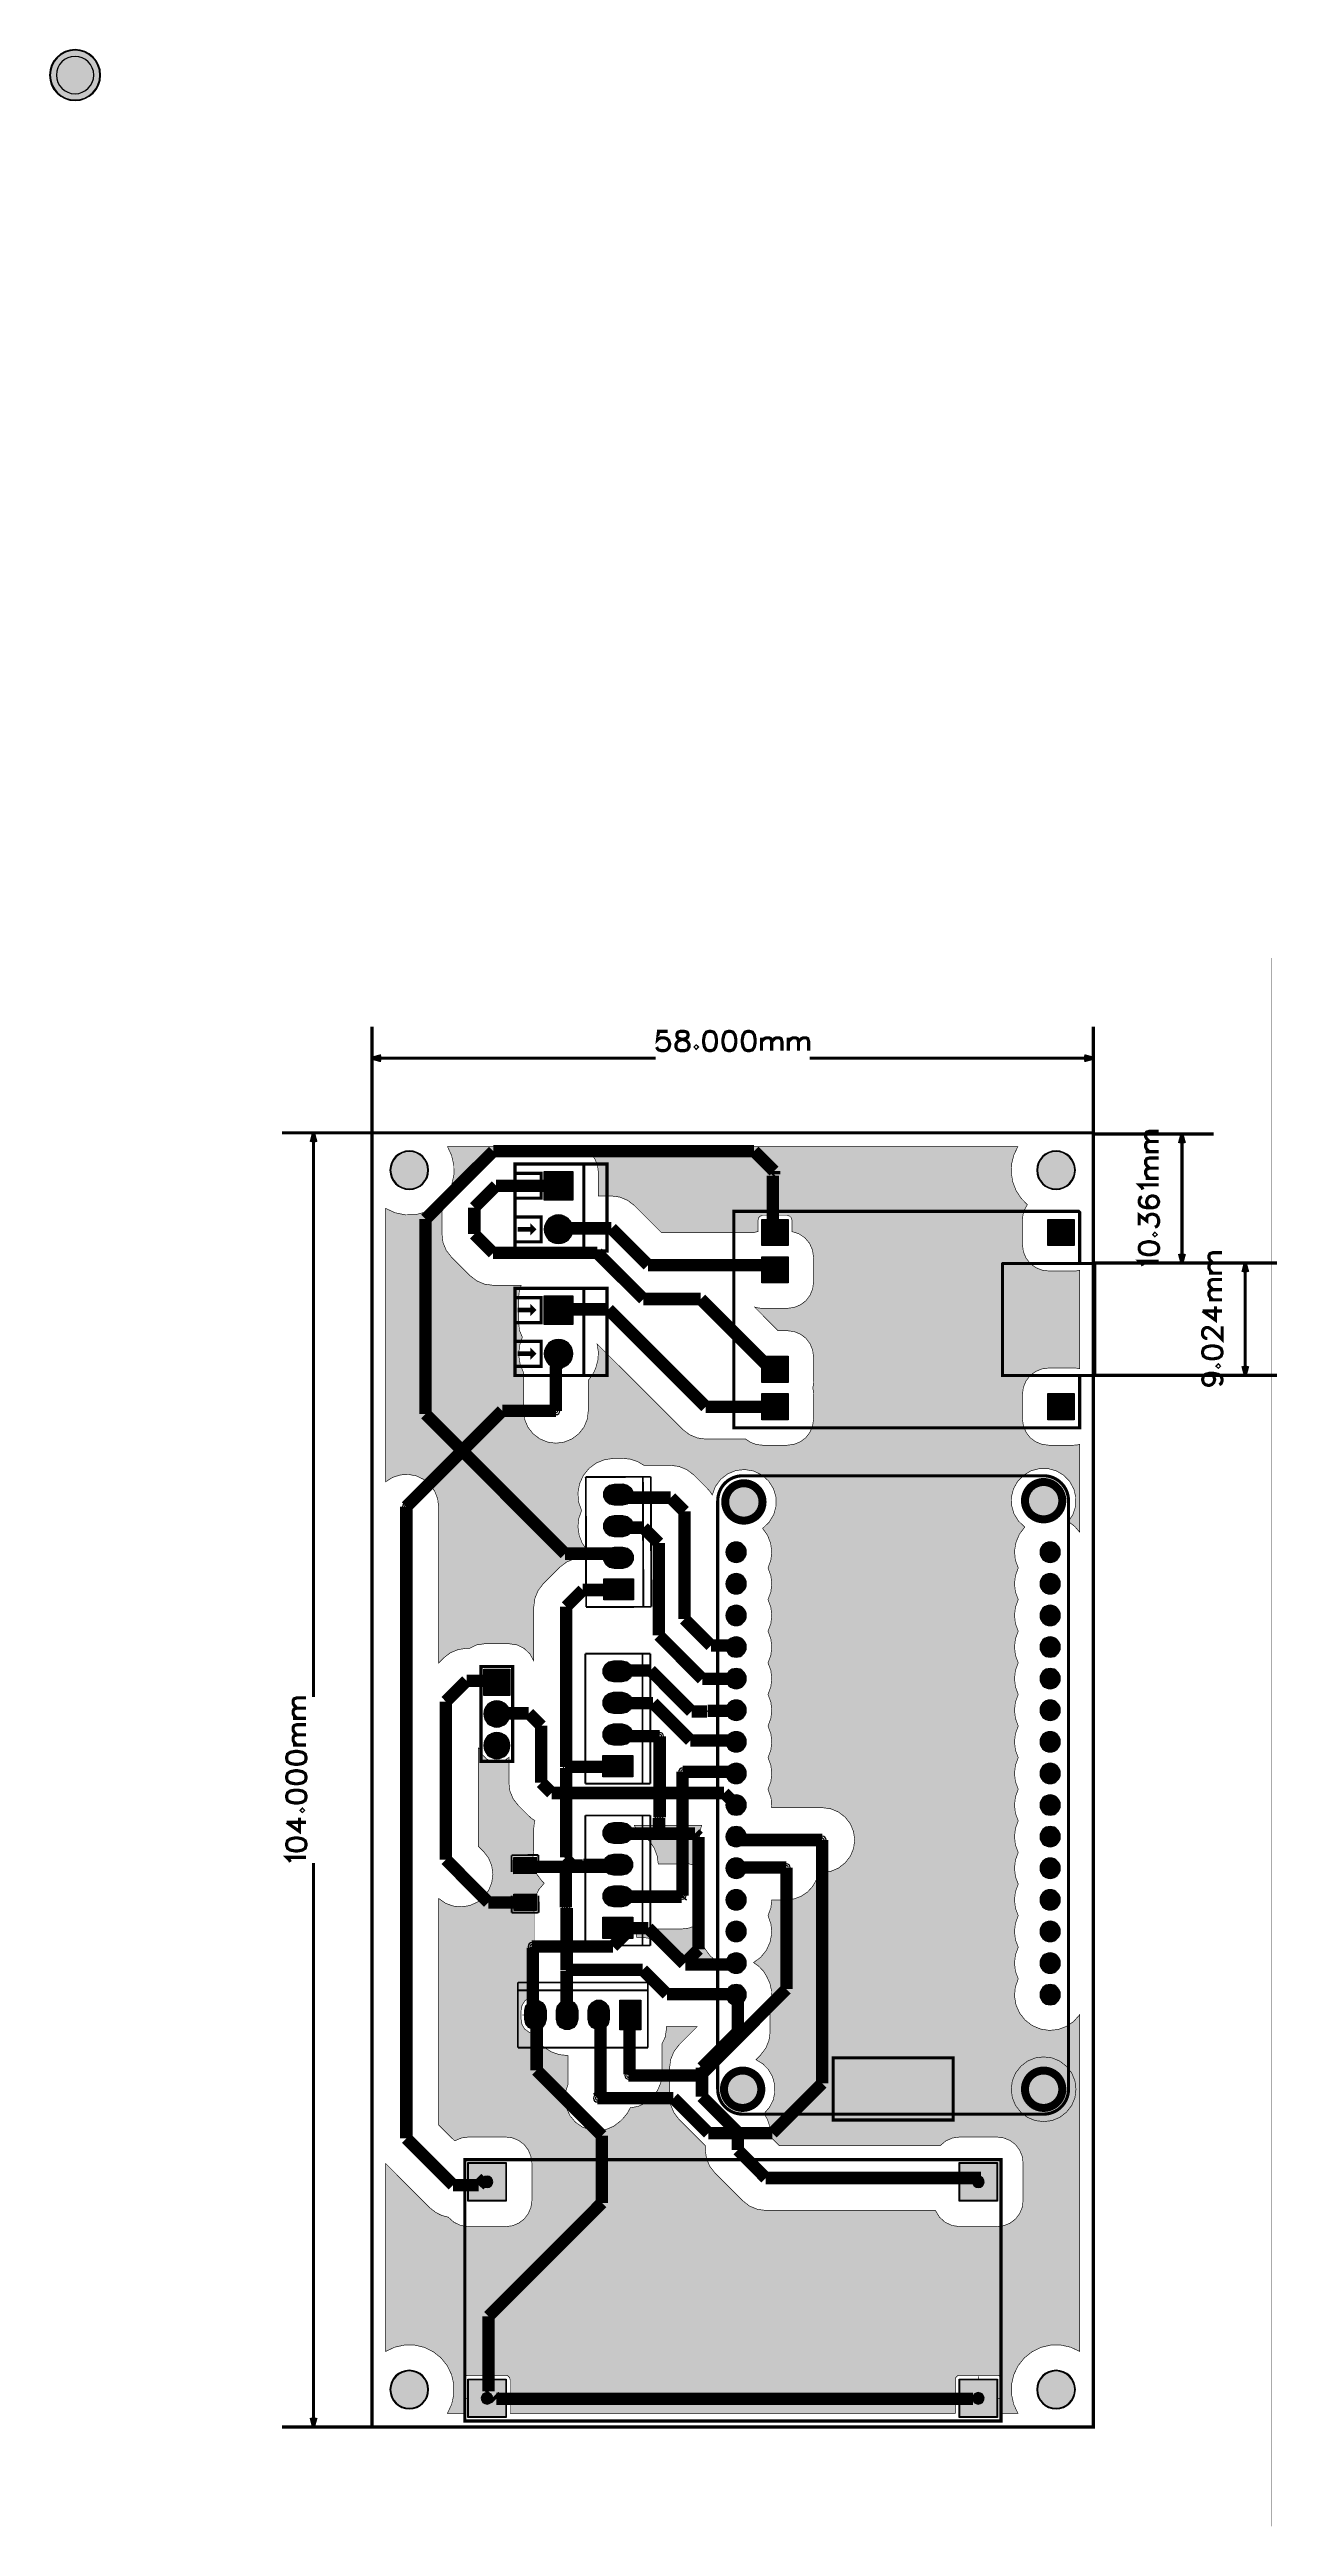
# Model space of a CAD drawing. Header units: millimetres. Extents: x 1 to 100, y -112 to 87.
import ezdxf

# ---------------------------------------------------------------- set-up
doc = ezdxf.new("R2010")
doc.units = ezdxf.units.MM
doc.header["$MEASUREMENT"] = 0
for name, color, linetype, true_color in [('Board-Outline-Layer', 7, 'Continuous', 0xff00ff), ('Bottom-Layer', 7, 'Continuous', 0x0000ff), ('Bottom-Paste-Mask-Layer', 7, 'Continuous', 0x800000), ('Bottom-Solder-Mask-Layer', 7, 'Continuous', 0xaa00ff), ('Document-Layer', 7, 'Continuous', 0xffffff), ('Hole-Layer', 7, 'Continuous', 0x222222), ('Multi-Layer', 7, 'Continuous', 0xc0c0c0), ('Top-Layer', 7, 'Continuous', 0xff0000), ('Top-Paste-Mask-Layer', 7, 'Continuous', 0x808080), ('Top-Silkscreen-Layer', 7, 'Continuous', 0xffcc00), ('Top-Solder-Mask-Layer', 7, 'Continuous', 0x800080)]:
    doc.layers.add(name, color=color, linetype=linetype, true_color=true_color)

msp = doc.modelspace()

# ---------------------------------------------------------------- hatches: boundary and pattern name
at = {"layer": 'Bottom-Layer'}
for points in [[(1.13, 85.01, 1), (5.13, 85.01, 1)], [(83.9, -11.04), (83.9, -18.96), (83.65, -18.91), (83.4, -18.9), (81.4, -18.9), (80.86, -18.97), (80.35, -19.18), (79.91, -19.51), (79.58, -19.95), (79.37, -20.46), (79.3, -21), (79.3, -23), (79.37, -23.54), (79.58, -24.05), (79.91, -24.49), (80.35, -24.82), (80.86, -25.03), (81.4, -25.1), (83.4, -25.1), (83.65, -25.09), (83.9, -25.04), (83.9, -32.09), (83.49, -31.62), (82.99, -31.24), (83.36, -30.66), (83.57, -30), (83.59, -29.3), (83.43, -28.63), (83.1, -28.02), (82.62, -27.52), (82.03, -27.17), (81.36, -26.98), (80.67, -26.98), (80, -27.15), (79.41, -27.5), (78.92, -27.99), (78.58, -28.6), (78.41, -29.27), (78.43, -29.96), (78.62, -30.62), (78.99, -31.21), (79.49, -31.68), (79.06, -32.24), (78.78, -32.9), (78.66, -33.6), (78.72, -34.3), (78.96, -34.97), (78.73, -35.59), (78.66, -36.24), (78.73, -36.89), (78.96, -37.51), (78.73, -38.13), (78.66, -38.78), (78.73, -39.43), (78.96, -40.05), (78.73, -40.67), (78.66, -41.32), (78.73, -41.97), (78.96, -42.59), (78.73, -43.21), (78.66, -43.86), (78.73, -44.51), (78.96, -45.13), (78.73, -45.75), (78.66, -46.4), (78.73, -47.05), (78.96, -47.67), (78.73, -48.29), (78.66, -48.94), (78.73, -49.6), (78.96, -50.21), (78.73, -50.83), (78.66, -51.48), (78.73, -52.14), (78.96, -52.75), (78.73, -53.37), (78.66, -54.02), (78.73, -54.68), (78.96, -55.29), (78.73, -55.91), (78.66, -56.56), (78.73, -57.22), (78.96, -57.83), (78.73, -58.45), (78.66, -59.1), (78.73, -59.76), (78.96, -60.37), (78.73, -60.99), (78.66, -61.64), (78.73, -62.3), (78.96, -62.91), (78.73, -63.53), (78.66, -64.18), (78.73, -64.84), (78.96, -65.45), (78.73, -66.07), (78.66, -66.72), (78.73, -67.38), (78.96, -67.99), (78.72, -68.67), (78.66, -69.38), (78.78, -70.09), (79.07, -70.74), (79.51, -71.3), (80.08, -71.74), (80.74, -72.02), (81.45, -72.13), (82.16, -72.06), (82.83, -71.81), (83.42, -71.41), (83.9, -70.87), (83.9, -97.93), (83.17, -97.59), (82.39, -97.42), (81.58, -97.42), (80.8, -97.6), (80.08, -97.95), (79.45, -98.45), (78.95, -99.08), (78.6, -99.8), (78.42, -100.58), (78.42, -101.39), (78.59, -102.17), (78.93, -102.9), (77.61, -102.9), (77.61, -100.2), (77.56, -100.02), (77.43, -99.89), (77.25, -99.84), (74.25, -99.84), (74.07, -99.89), (73.94, -100.02), (73.89, -100.2), (73.89, -102.9), (38.11, -102.9), (38.11, -100.2), (38.06, -100.02), (37.93, -99.89), (37.75, -99.84), (34.75, -99.84), (34.57, -99.89), (34.44, -100.02), (34.39, -100.2), (34.39, -102.9), (33.07, -102.9), (33.41, -102.17), (33.58, -101.39), (33.58, -100.58), (33.4, -99.8), (33.05, -99.08), (32.55, -98.45), (31.92, -97.95), (31.2, -97.6), (30.42, -97.42), (29.61, -97.42), (28.83, -97.59), (28.1, -97.93), (28.1, -82.83), (31.68, -86.41), (32.11, -86.75), (32.6, -87), (33.13, -87.14), (33.59, -87.55), (34.14, -87.81), (34.75, -87.9), (37.75, -87.9), (38.3, -87.83), (38.8, -87.62), (39.24, -87.29), (39.57, -86.85), (39.78, -86.35), (39.86, -85.8), (39.86, -82.8), (39.78, -82.26), (39.57, -81.75), (39.24, -81.31), (38.8, -80.98), (38.3, -80.77), (37.75, -80.7), (34.75, -80.7), (34.18, -80.78), (33.65, -81.01), (32.36, -79.73), (32.36, -61.53), (32.91, -61.91), (33.53, -62.14), (34.2, -62.2), (34.85, -62.1), (35.46, -61.83), (35.98, -61.41), (36.38, -60.88), (36.63, -60.26), (36.72, -59.6), (36.72, -59.57), (36.63, -58.9), (36.37, -58.27), (35.95, -57.73), (35.54, -57.32), (35.54, -49.42), (35.62, -49.47), (35.7, -49.51), (35.88, -49.96), (36.21, -50.32), (36.65, -50.54), (37.13, -50.6), (37.61, -50.48), (38.01, -50.19), (38.01, -52.22), (38.09, -52.89), (38.35, -53.52), (38.77, -54.06), (39.6, -54.89), (39.84, -55.1), (40.1, -55.28), (40.03, -55.64), (40, -56), (40, -57.64), (39.92, -58.31), (40.01, -58.98), (40.27, -59.6), (40.68, -60.14), (40.85, -60.3), (40.41, -60.82), (40.12, -61.43), (39.99, -62.09), (40.04, -62.77), (40.04, -66.78), (39.99, -67.32), (40.04, -67.86), (40.04, -69.34), (40.03, -69.36), (40.02, -69.39), (39.62, -69.51), (39.28, -69.77), (39.06, -70.13), (38.99, -70.54), (38.99, -71.24), (39.06, -71.66), (39.28, -72.02), (39.62, -72.27), (40.02, -72.39), (40.37, -72.99), (40.84, -73.49), (41.43, -73.86), (42.08, -74.08), (42.76, -74.15), (42.76, -76.47), (42.56, -77.1), (42.52, -77.76), (42.65, -78.41), (42.93, -79), (43.36, -79.51), (43.9, -79.89), (44.52, -80.12), (45.18, -80.19), (45.83, -80.09), (46.44, -79.83), (46.96, -79.43), (47.21, -79.18), (47.53, -78.79), (47.77, -78.35), (48.39, -78.24), (48.97, -77.98), (49.47, -77.59), (49.55, -77.5), (49.96, -76.96), (50.22, -76.34), (50.31, -75.66), (50.31, -73.22), (50.58, -72.66), (50.67, -72.04), (50.67, -71.82), (50.7, -71.82), (50.72, -71.82), (53.16, -71.82), (51.69, -73.29), (51.28, -73.83), (51.02, -74.46), (50.93, -75.13), (50.93, -77.45), (51.02, -78.12), (51.28, -78.75), (51.69, -79.29), (53.8, -81.4), (53.8, -81.74), (53.89, -82.41), (54.15, -83.04), (54.57, -83.58), (56.82, -85.83), (57.36, -86.25), (57.99, -86.51), (58.66, -86.6), (72.3, -86.6), (72.62, -87.13), (73.08, -87.55), (73.64, -87.81), (74.25, -87.9), (77.25, -87.9), (77.79, -87.83), (78.3, -87.62), (78.74, -87.29), (79.07, -86.85), (79.28, -86.35), (79.35, -85.8), (79.35, -82.8), (79.28, -82.26), (79.07, -81.75), (78.74, -81.31), (78.3, -80.98), (77.79, -80.77), (77.25, -80.7), (74.25, -80.7), (73.67, -80.78), (73.14, -81.01), (72.69, -81.39), (59.74, -81.39), (59.01, -80.66), (59.01, -80.32), (58.96, -79.79), (58.79, -79.28), (58.53, -78.81), (58.95, -78.32), (59.25, -77.75), (59.39, -77.11), (59.37, -76.47), (59.2, -75.84), (58.87, -75.28), (58.42, -74.82), (57.87, -74.48), (58.25, -74.1), (58.66, -73.56), (58.92, -72.93), (59.01, -72.26), (59.01, -70.12), (59.13, -69.54), (59.12, -68.94), (59, -68.37), (58.75, -67.83), (58.48, -67.37), (58.11, -66.99), (57.68, -66.68), (58.26, -66.25), (58.71, -65.69), (59.01, -65.03), (59.14, -64.32), (59.08, -63.6), (58.84, -62.91), (59.07, -62.29), (59.14, -61.64), (60.32, -61.64), (60.93, -61.57), (61.51, -61.35), (62.02, -61.01), (62.43, -60.56), (62.73, -60.03), (62.9, -59.44), (63.2, -59.44), (63.88, -59.35), (64.5, -59.09), (65.04, -58.67), (65.46, -58.13), (65.72, -57.51), (65.81, -56.83), (65.72, -56.16), (65.46, -55.53), (65.04, -54.99), (64.5, -54.58), (63.88, -54.32), (63.2, -54.23), (59.13, -54.23), (59.09, -53.47), (58.84, -52.75), (59.07, -52.14), (59.14, -51.48), (59.07, -50.83), (58.84, -50.21), (59.07, -49.6), (59.14, -48.94), (59.07, -48.29), (58.84, -47.67), (59.07, -47.05), (59.14, -46.4), (59.07, -45.75), (58.84, -45.13), (59.07, -44.51), (59.14, -43.86), (59.07, -43.21), (58.84, -42.59), (59.07, -41.97), (59.14, -41.32), (59.07, -40.67), (58.84, -40.05), (59.07, -39.43), (59.14, -38.78), (59.07, -38.13), (58.84, -37.51), (59.07, -36.89), (59.14, -36.24), (59.07, -35.59), (58.84, -34.97), (59.07, -34.33), (59.14, -33.65), (59.05, -32.98), (58.8, -32.34), (58.41, -31.79), (58.93, -31.29), (59.3, -30.68), (59.49, -29.98), (59.48, -29.26), (59.27, -28.58), (58.88, -27.97), (58.34, -27.49), (57.7, -27.18), (56.99, -27.06), (56.27, -27.13), (55.61, -27.4), (55.04, -27.84), (54.61, -28.42), (54.36, -29.1), (54.18, -28.83), (53.96, -28.58), (52.86, -27.48), (52.32, -27.07), (51.69, -26.81), (51.02, -26.72), (48.87, -26.72), (48.34, -26.41), (47.76, -26.22), (47.15, -26.16), (46.45, -26.16), (45.72, -26.26), (45.04, -26.53), (44.45, -26.97), (43.99, -27.54), (43.69, -28.2), (43.56, -28.92), (43.61, -29.65), (43.85, -30.35), (43.63, -30.99), (43.56, -31.66), (43.66, -32.34), (43.9, -32.97), (44.29, -33.53), (44.8, -33.98), (44.65, -34.05), (44.52, -34.14), (43.95, -34.14), (43.28, -34.23), (42.65, -34.49), (42.11, -34.9), (40.77, -36.24), (40.36, -36.78), (40.1, -37.4), (40.01, -38.08), (40.01, -42.44), (39.7, -41.88), (39.24, -41.44), (38.67, -41.15), (38.04, -41.06), (36.04, -41.06), (35.41, -41.15), (34.85, -41.43), (34.61, -41.43), (33.94, -41.52), (33.31, -41.78), (32.77, -42.19), (32.36, -42.6), (32.36, -30.05), (32.28, -29.4), (32.04, -28.79), (31.66, -28.27), (31.16, -27.85), (30.57, -27.57), (29.93, -27.45), (29.28, -27.49), (28.66, -27.69), (28.1, -28.04), (28.1, -6.07), (28.86, -6.42), (29.69, -6.59), (30.53, -6.57), (31.34, -6.35), (32.07, -5.95), (32.7, -5.39), (32.64, -5.69), (32.63, -6), (32.63, -8.14), (32.71, -8.81), (32.97, -9.44), (33.39, -9.98), (34.9, -11.49), (35.44, -11.9), (36.06, -12.16), (36.74, -12.25), (39, -12.25), (38.85, -12.69), (38.8, -13.15), (38.8, -15.35), (38.87, -15.9), (39.09, -16.42), (38.86, -17.12), (38.8, -17.86), (38.91, -18.59), (39.19, -19.28), (39.19, -22.34), (39.27, -23.01), (39.53, -23.64), (39.95, -24.18), (40.49, -24.59), (41.12, -24.85), (41.79, -24.94), (42.46, -24.85), (43.09, -24.59), (43.63, -24.18), (44.05, -23.64), (44.31, -23.01), (44.39, -22.34), (44.39, -19.88), (44.57, -19.66), (44.73, -19.43), (44.88, -19.16), (45, -18.87), (45.17, -18.24), (45.2, -17.6), (45.1, -16.96), (52, -23.85), (52.54, -24.26), (53.17, -24.52), (53.84, -24.61), (57.05, -24.61), (57.46, -24.88), (57.92, -25.05), (58.4, -25.1), (60.4, -25.1), (60.94, -25.03), (61.45, -24.82), (61.89, -24.49), (62.22, -24.05), (62.43, -23.54), (62.5, -23), (62.5, -21), (62.49, -20.75), (62.44, -20.5), (62.49, -20.25), (62.5, -20), (62.5, -18), (62.43, -17.46), (62.22, -16.95), (61.89, -16.51), (61.45, -16.18), (60.94, -15.97), (60.4, -15.9), (59.65, -15.9), (57.76, -14), (58.08, -14.08), (58.4, -14.1), (60.4, -14.1), (60.94, -14.03), (61.45, -13.82), (61.89, -13.49), (62.22, -13.05), (62.43, -12.54), (62.5, -12), (62.5, -10), (62.42, -9.42), (62.18, -8.88), (61.8, -8.43), (61.32, -8.11), (60.76, -7.93), (60.76, -7), (60.71, -6.82), (60.58, -6.69), (60.4, -6.64), (58.4, -6.64), (58.22, -6.69), (58.09, -6.82), (58.04, -7), (58.04, -7.93), (57.86, -7.97), (57.68, -8.02), (50.28, -8.02), (48.09, -5.83), (47.55, -5.42), (46.92, -5.16), (46.25, -5.07), (45.2, -5.07), (45.2, -3.15), (45.13, -2.59), (44.91, -2.08), (44.56, -1.64), (44.11, -1.31), (43.59, -1.1), (78.93, -1.1), (78.61, -1.77), (78.43, -2.48), (78.4, -3.21), (78.52, -3.94), (78.78, -4.62), (79.18, -5.24), (79.69, -5.77), (79.48, -6.15), (79.34, -6.56), (79.3, -7), (79.3, -9), (79.37, -9.54), (79.58, -10.05), (79.91, -10.49), (80.35, -10.82), (80.86, -11.03), (81.4, -11.1), (83.4, -11.1), (83.65, -11.09)], [(28.5, -3, 1), (31.5, -3, 1)], [(33.42, -4.13), (33.59, -3.36), (33.58, -2.58), (33.4, -1.81), (33.07, -1.1), (40.41, -1.1), (39.88, -1.31), (39.42, -1.65), (36.98, -1.65), (36.3, -1.74), (35.68, -2), (35.14, -2.41)], [(80.5, -3, 1), (83.5, -3, 1)], [(40.9, -3.15), (43.1, -3.15), (43.1, -5.35), (40.9, -5.35)], [(40.9, -7.75, 1), (43.1, -7.75, 1)], [(60.4, -7), (60.4, -9), (58.4, -9), (58.4, -7)], [(83.4, -7), (83.4, -9), (81.4, -9), (81.4, -7)], [(60.4, -10), (60.4, -12), (58.4, -12), (58.4, -10)], [(40.9, -13.15), (43.1, -13.15), (43.1, -15.35), (40.9, -15.35)], [(40.9, -17.75, 1), (43.1, -17.75, 1)], [(60.4, -18), (60.4, -20), (58.4, -20), (58.4, -18)], [(60.4, -21), (60.4, -23), (58.4, -23), (58.4, -21)], [(83.4, -21), (83.4, -23), (81.4, -23), (81.4, -21)], [(47.16, -28.26), (47.5, -28.34), (47.78, -28.56), (47.94, -28.88), (47.94, -29.24), (47.79, -29.56), (47.51, -29.78), (47.16, -29.86), (46.46, -29.87), (46.11, -29.79), (45.83, -29.57), (45.68, -29.25), (45.68, -28.89), (45.83, -28.57), (46.11, -28.35), (46.46, -28.27)], [(47.16, -30.8), (47.51, -30.88), (47.79, -31.1), (47.95, -31.42), (47.95, -31.78), (47.79, -32.1), (47.52, -32.32), (47.17, -32.4), (46.47, -32.41), (46.12, -32.33), (45.84, -32.11), (45.69, -31.79), (45.69, -31.43), (45.84, -31.11), (46.12, -30.89), (46.46, -30.81)], [(47.17, -33.34), (47.52, -33.42), (47.8, -33.64), (47.96, -33.96), (47.96, -34.32), (47.8, -34.64), (47.53, -34.86), (47.18, -34.94), (46.48, -34.95), (46.13, -34.87), (45.85, -34.65), (45.7, -34.33), (45.7, -33.97), (45.85, -33.65), (46.13, -33.43), (46.47, -33.35)], [(55.51, -33.7, 1), (57.04, -33.7, 1)], [(80.76, -33.7, 1), (82.29, -33.7, 1)], [(55.51, -36.24, 1), (57.04, -36.24, 1)], [(80.76, -36.24, 1), (82.29, -36.24, 1)], [(47.99, -37.48), (45.69, -37.49), (45.68, -35.89), (47.98, -35.88)], [(55.51, -38.78, 1), (57.04, -38.78, 1)], [(80.76, -38.78, 1), (82.29, -38.78, 1)], [(55.51, -41.32, 1), (57.04, -41.32, 1)], [(80.76, -41.32, 1), (82.29, -41.32, 1)], [(36.04, -43.16), (38.04, -43.16), (38.04, -45.16), (36.04, -45.16)], [(47.12, -42.47), (47.46, -42.55), (47.74, -42.77), (47.9, -43.09), (47.9, -43.45), (47.74, -43.77), (47.46, -43.99), (47.12, -44.07), (46.42, -44.07), (46.07, -43.99), (45.79, -43.77), (45.64, -43.45), (45.64, -43.09), (45.79, -42.77), (46.07, -42.55), (46.42, -42.47)], [(55.51, -43.86, 1), (57.04, -43.86, 1)], [(80.76, -43.86, 1), (82.29, -43.86, 1)], [(36.04, -46.7, 1), (38.04, -46.7, 1)], [(47.12, -45.01), (47.46, -45.09), (47.74, -45.31), (47.9, -45.63), (47.9, -45.99), (47.74, -46.31), (47.46, -46.53), (47.12, -46.61), (46.42, -46.61), (46.07, -46.53), (45.79, -46.31), (45.64, -45.99), (45.64, -45.63), (45.79, -45.31), (46.07, -45.09), (46.42, -45.01)], [(55.51, -46.4, 1), (57.04, -46.4, 1)], [(80.76, -46.4, 1), (82.29, -46.4, 1)], [(47.12, -47.55), (47.46, -47.63), (47.74, -47.85), (47.9, -48.17), (47.9, -48.53), (47.74, -48.85), (47.46, -49.07), (47.12, -49.15), (46.42, -49.15), (46.07, -49.07), (45.79, -48.85), (45.64, -48.53), (45.64, -48.17), (45.79, -47.85), (46.07, -47.63), (46.42, -47.55)], [(36.04, -49.24, 1), (38.04, -49.24, 1)], [(55.51, -48.94, 1), (57.04, -48.94, 1)], [(80.76, -48.94, 1), (82.29, -48.94, 1)], [(47.92, -51.69), (45.62, -51.69), (45.62, -50.09), (47.92, -50.09)], [(55.51, -51.48, 1), (57.04, -51.48, 1)], [(80.76, -51.48, 1), (82.29, -51.48, 1)], [(55.51, -54.02, 1), (57.04, -54.02, 1)], [(80.76, -54.02, 1), (82.29, -54.02, 1)], [(47.12, -55.47), (47.46, -55.55), (47.74, -55.77), (47.9, -56.09), (47.9, -56.45), (47.74, -56.77), (47.46, -56.99), (47.12, -57.07), (46.42, -57.07), (46.07, -56.99), (45.79, -56.77), (45.64, -56.45), (45.64, -56.09), (45.79, -55.77), (46.07, -55.55), (46.42, -55.47)], [(53.66, -57.86), (53.58, -58.09), (53.51, -58.33), (53.43, -58.72), (53.41, -59.12), (52.93, -58.87), (52.4, -58.72), (51.85, -58.69), (51.31, -58.77), (50.02, -58.77), (49.93, -58.11), (49.7, -57.49), (49.33, -56.93), (48.84, -56.48), (48.27, -56.15), (48.21, -55.89), (48.1, -55.66), (53.5, -55.66), (53.36, -56.21), (53.34, -56.78), (53.44, -57.33)], [(55.51, -56.56, 1), (57.04, -56.56, 1)], [(80.76, -56.56, 1), (82.29, -56.56, 1)], [(47.12, -58.01), (47.46, -58.09), (47.74, -58.31), (47.9, -58.63), (47.9, -58.99), (47.74, -59.31), (47.46, -59.53), (47.12, -59.61), (46.42, -59.61), (46.07, -59.53), (45.79, -59.31), (45.64, -58.99), (45.64, -58.63), (45.79, -58.31), (46.07, -58.09), (46.42, -58.01)], [(55.51, -59.1, 1), (57.04, -59.1, 1)], [(80.76, -59.1, 1), (82.29, -59.1, 1)], [(47.12, -60.55), (47.46, -60.63), (47.74, -60.85), (47.9, -61.17), (47.9, -61.53), (47.74, -61.85), (47.46, -62.07), (47.12, -62.15), (46.42, -62.15), (46.07, -62.07), (45.79, -61.85), (45.64, -61.53), (45.64, -61.17), (45.79, -60.85), (46.07, -60.63), (46.42, -60.55)], [(55.51, -61.64, 1), (57.04, -61.64, 1)], [(80.76, -61.64, 1), (82.29, -61.64, 1)], [(47.92, -64.69), (45.62, -64.69), (45.62, -63.09), (47.92, -63.09)], [(51.8, -66.61), (50.61, -65.42), (50.08, -65.01), (49.45, -64.75), (48.77, -64.66), (48.27, -64.66), (48.27, -64.02), (48.31, -64), (48.35, -63.98), (51.89, -63.98), (52.47, -63.91), (53.02, -63.72), (53.52, -63.41), (53.41, -64.13), (53.49, -64.86), (53.76, -65.55), (54.19, -66.14), (54.75, -66.61)], [(55.51, -64.18, 1), (57.04, -64.18, 1)], [(80.76, -64.18, 1), (82.29, -64.18, 1)], [(55.51, -66.72, 1), (57.04, -66.72, 1)], [(80.76, -66.72, 1), (82.29, -66.72, 1)], [(55.51, -69.26, 1), (57.04, -69.26, 1)], [(80.76, -69.26, 1), (82.29, -69.26, 1)], [(39.35, -70.54), (39.43, -70.2), (39.65, -69.92), (39.97, -69.76), (40.32, -69.76), (40.64, -69.92), (40.87, -70.2), (40.95, -70.54), (40.95, -71.24), (40.87, -71.59), (40.64, -71.87), (40.32, -72.02), (39.97, -72.02), (39.65, -71.87), (39.43, -71.59), (39.35, -71.24)], [(41.89, -70.54), (41.97, -70.2), (42.19, -69.92), (42.51, -69.76), (42.86, -69.76), (43.18, -69.92), (43.41, -70.2), (43.49, -70.54), (43.49, -71.24), (43.41, -71.59), (43.18, -71.87), (42.86, -72.02), (42.51, -72.02), (42.19, -71.87), (41.97, -71.59), (41.89, -71.24)], [(44.43, -70.54), (44.51, -70.2), (44.73, -69.92), (45.05, -69.76), (45.4, -69.76), (45.72, -69.92), (45.95, -70.2), (46.03, -70.54), (46.03, -71.24), (45.95, -71.59), (45.72, -71.87), (45.4, -72.02), (45.05, -72.02), (44.73, -71.87), (44.51, -71.59), (44.43, -71.24)], [(48.57, -69.74), (48.57, -72.04), (46.97, -72.04), (46.97, -69.74)], [(78.4, -76.86), (78.48, -77.53), (78.74, -78.16), (79.16, -78.7), (79.7, -79.12), (80.33, -79.38), (81, -79.46), (81.67, -79.38), (82.3, -79.12), (82.84, -78.7), (83.26, -78.16), (83.52, -77.53), (83.6, -76.86), (83.52, -76.19), (83.26, -75.56), (82.84, -75.02), (82.3, -74.6), (81.67, -74.34), (81, -74.26), (80.33, -74.34), (79.7, -74.6), (79.16, -75.02), (78.74, -75.56), (78.48, -76.19)], [(34.75, -85.8), (34.75, -82.8), (37.75, -82.8), (37.75, -85.8)], [(74.25, -85.8), (74.25, -82.8), (77.25, -82.8), (77.25, -85.8)], [(28.5, -101, 1), (31.5, -101, 1)], [(80.5, -101, 1), (83.5, -101, 1)], [(34.75, -103.2), (34.75, -100.2), (37.75, -100.2), (37.75, -103.2)], [(74.25, -103.2), (74.25, -100.2), (77.25, -100.2), (77.25, -103.2)]]:
    msp.add_hatch(color=256, dxfattribs=at).paths.add_polyline_path(points)
at = {"layer": 'Bottom-Paste-Mask-Layer'}
for points in [[(1.13, 85.01, 1), (5.13, 85.01, 1)], [(28.5, -3, 1), (31.5, -3, 1)], [(80.5, -3, 1), (83.5, -3, 1)], [(40.9, -3.15), (43.1, -3.15), (43.1, -5.35), (40.9, -5.35)], [(40.9, -7.75, 1), (43.1, -7.75, 1)], [(60.4, -7), (60.4, -9), (58.4, -9), (58.4, -7)], [(83.4, -7), (83.4, -9), (81.4, -9), (81.4, -7)], [(60.4, -10), (60.4, -12), (58.4, -12), (58.4, -10)], [(40.9, -13.15), (43.1, -13.15), (43.1, -15.35), (40.9, -15.35)], [(40.9, -17.75, 1), (43.1, -17.75, 1)], [(60.4, -18), (60.4, -20), (58.4, -20), (58.4, -18)], [(60.4, -21), (60.4, -23), (58.4, -23), (58.4, -21)], [(83.4, -21), (83.4, -23), (81.4, -23), (81.4, -21)], [(47.16, -28.26), (47.5, -28.34), (47.78, -28.56), (47.94, -28.88), (47.94, -29.24), (47.79, -29.56), (47.51, -29.78), (47.16, -29.86), (46.46, -29.87), (46.11, -29.79), (45.83, -29.57), (45.68, -29.25), (45.68, -28.89), (45.83, -28.57), (46.11, -28.35), (46.46, -28.27)], [(47.16, -30.8), (47.51, -30.88), (47.79, -31.1), (47.95, -31.42), (47.95, -31.78), (47.79, -32.1), (47.52, -32.32), (47.17, -32.4), (46.47, -32.41), (46.12, -32.33), (45.84, -32.11), (45.69, -31.79), (45.69, -31.43), (45.84, -31.11), (46.12, -30.89), (46.46, -30.81)], [(47.17, -33.34), (47.52, -33.42), (47.8, -33.64), (47.96, -33.96), (47.96, -34.32), (47.8, -34.64), (47.53, -34.86), (47.18, -34.94), (46.48, -34.95), (46.13, -34.87), (45.85, -34.65), (45.7, -34.33), (45.7, -33.97), (45.85, -33.65), (46.13, -33.43), (46.47, -33.35)], [(55.51, -33.7, 1), (57.04, -33.7, 1)], [(80.76, -33.7, 1), (82.29, -33.7, 1)], [(55.51, -36.24, 1), (57.04, -36.24, 1)], [(80.76, -36.24, 1), (82.29, -36.24, 1)], [(47.99, -37.48), (45.69, -37.49), (45.68, -35.89), (47.98, -35.88)], [(55.51, -38.78, 1), (57.04, -38.78, 1)], [(80.76, -38.78, 1), (82.29, -38.78, 1)], [(55.51, -41.32, 1), (57.04, -41.32, 1)], [(80.76, -41.32, 1), (82.29, -41.32, 1)], [(36.04, -43.16), (38.04, -43.16), (38.04, -45.16), (36.04, -45.16)], [(47.12, -42.47), (47.46, -42.55), (47.74, -42.77), (47.9, -43.09), (47.9, -43.45), (47.74, -43.77), (47.46, -43.99), (47.12, -44.07), (46.42, -44.07), (46.07, -43.99), (45.79, -43.77), (45.64, -43.45), (45.64, -43.09), (45.79, -42.77), (46.07, -42.55), (46.42, -42.47)], [(55.51, -43.86, 1), (57.04, -43.86, 1)], [(80.76, -43.86, 1), (82.29, -43.86, 1)], [(36.04, -46.7, 1), (38.04, -46.7, 1)], [(47.12, -45.01), (47.46, -45.09), (47.74, -45.31), (47.9, -45.63), (47.9, -45.99), (47.74, -46.31), (47.46, -46.53), (47.12, -46.61), (46.42, -46.61), (46.07, -46.53), (45.79, -46.31), (45.64, -45.99), (45.64, -45.63), (45.79, -45.31), (46.07, -45.09), (46.42, -45.01)], [(55.51, -46.4, 1), (57.04, -46.4, 1)], [(80.76, -46.4, 1), (82.29, -46.4, 1)], [(47.12, -47.55), (47.46, -47.63), (47.74, -47.85), (47.9, -48.17), (47.9, -48.53), (47.74, -48.85), (47.46, -49.07), (47.12, -49.15), (46.42, -49.15), (46.07, -49.07), (45.79, -48.85), (45.64, -48.53), (45.64, -48.17), (45.79, -47.85), (46.07, -47.63), (46.42, -47.55)], [(36.04, -49.24, 1), (38.04, -49.24, 1)], [(55.51, -48.94, 1), (57.04, -48.94, 1)], [(80.76, -48.94, 1), (82.29, -48.94, 1)], [(47.92, -51.69), (45.62, -51.69), (45.62, -50.09), (47.92, -50.09)], [(55.51, -51.48, 1), (57.04, -51.48, 1)], [(80.76, -51.48, 1), (82.29, -51.48, 1)], [(55.51, -54.02, 1), (57.04, -54.02, 1)], [(80.76, -54.02, 1), (82.29, -54.02, 1)], [(47.12, -55.47), (47.46, -55.55), (47.74, -55.77), (47.9, -56.09), (47.9, -56.45), (47.74, -56.77), (47.46, -56.99), (47.12, -57.07), (46.42, -57.07), (46.07, -56.99), (45.79, -56.77), (45.64, -56.45), (45.64, -56.09), (45.79, -55.77), (46.07, -55.55), (46.42, -55.47)], [(55.51, -56.56, 1), (57.04, -56.56, 1)], [(80.76, -56.56, 1), (82.29, -56.56, 1)], [(47.12, -58.01), (47.46, -58.09), (47.74, -58.31), (47.9, -58.63), (47.9, -58.99), (47.74, -59.31), (47.46, -59.53), (47.12, -59.61), (46.42, -59.61), (46.07, -59.53), (45.79, -59.31), (45.64, -58.99), (45.64, -58.63), (45.79, -58.31), (46.07, -58.09), (46.42, -58.01)], [(55.51, -59.1, 1), (57.04, -59.1, 1)], [(80.76, -59.1, 1), (82.29, -59.1, 1)], [(47.12, -60.55), (47.46, -60.63), (47.74, -60.85), (47.9, -61.17), (47.9, -61.53), (47.74, -61.85), (47.46, -62.07), (47.12, -62.15), (46.42, -62.15), (46.07, -62.07), (45.79, -61.85), (45.64, -61.53), (45.64, -61.17), (45.79, -60.85), (46.07, -60.63), (46.42, -60.55)], [(55.51, -61.64, 1), (57.04, -61.64, 1)], [(80.76, -61.64, 1), (82.29, -61.64, 1)], [(47.92, -64.69), (45.62, -64.69), (45.62, -63.09), (47.92, -63.09)], [(55.51, -64.18, 1), (57.04, -64.18, 1)], [(80.76, -64.18, 1), (82.29, -64.18, 1)], [(55.51, -66.72, 1), (57.04, -66.72, 1)], [(80.76, -66.72, 1), (82.29, -66.72, 1)], [(55.51, -69.26, 1), (57.04, -69.26, 1)], [(80.76, -69.26, 1), (82.29, -69.26, 1)], [(39.35, -70.54), (39.43, -70.2), (39.65, -69.92), (39.97, -69.76), (40.32, -69.76), (40.64, -69.92), (40.87, -70.2), (40.95, -70.54), (40.95, -71.24), (40.87, -71.59), (40.64, -71.87), (40.32, -72.02), (39.97, -72.02), (39.65, -71.87), (39.43, -71.59), (39.35, -71.24)], [(41.89, -70.54), (41.97, -70.2), (42.19, -69.92), (42.51, -69.76), (42.86, -69.76), (43.18, -69.92), (43.41, -70.2), (43.49, -70.54), (43.49, -71.24), (43.41, -71.59), (43.18, -71.87), (42.86, -72.02), (42.51, -72.02), (42.19, -71.87), (41.97, -71.59), (41.89, -71.24)], [(44.43, -70.54), (44.51, -70.2), (44.73, -69.92), (45.05, -69.76), (45.4, -69.76), (45.72, -69.92), (45.95, -70.2), (46.03, -70.54), (46.03, -71.24), (45.95, -71.59), (45.72, -71.87), (45.4, -72.02), (45.05, -72.02), (44.73, -71.87), (44.51, -71.59), (44.43, -71.24)], [(48.57, -69.74), (48.57, -72.04), (46.97, -72.04), (46.97, -69.74)], [(34.75, -85.8), (34.75, -82.8), (37.75, -82.8), (37.75, -85.8)], [(74.25, -85.8), (74.25, -82.8), (77.25, -82.8), (77.25, -85.8)], [(28.5, -101, 1), (31.5, -101, 1)], [(80.5, -101, 1), (83.5, -101, 1)], [(34.75, -103.2), (34.75, -100.2), (37.75, -100.2), (37.75, -103.2)], [(74.25, -103.2), (74.25, -100.2), (77.25, -100.2), (77.25, -103.2)]]:
    msp.add_hatch(color=256, dxfattribs=at).paths.add_polyline_path(points)
at = {"layer": 'Bottom-Solder-Mask-Layer'}
for points in [[(1.08, 85.01, 1), (5.18, 85.01, 1)], [(28.45, -3, 1), (31.55, -3, 1)], [(80.45, -3, 1), (83.55, -3, 1)], [(40.85, -3.1), (43.15, -3.1), (43.15, -5.4), (40.85, -5.4)], [(40.85, -7.75, 1), (43.15, -7.75, 1)], [(60.45, -6.95), (60.45, -9.05), (58.35, -9.05), (58.35, -6.95)], [(83.45, -6.95), (83.45, -9.05), (81.35, -9.05), (81.35, -6.95)], [(60.45, -9.95), (60.45, -12.05), (58.35, -12.05), (58.35, -9.95)], [(40.85, -13.1), (43.15, -13.1), (43.15, -15.4), (40.85, -15.4)], [(40.85, -17.75, 1), (43.15, -17.75, 1)], [(60.45, -17.95), (60.45, -20.05), (58.35, -20.05), (58.35, -17.95)], [(60.45, -20.95), (60.45, -23.05), (58.35, -23.05), (58.35, -20.95)], [(83.45, -20.95), (83.45, -23.05), (81.35, -23.05), (81.35, -20.95)], [(47.16, -28.21), (47.53, -28.3), (47.82, -28.53), (47.99, -28.87), (47.99, -29.25), (47.83, -29.59), (47.53, -29.83), (47.16, -29.92), (46.46, -29.92), (46.09, -29.84), (45.8, -29.6), (45.63, -29.26), (45.63, -28.88), (45.79, -28.54), (46.09, -28.3), (46.46, -28.22)], [(47.16, -30.75), (47.53, -30.84), (47.83, -31.07), (48, -31.41), (48, -31.79), (47.83, -32.13), (47.54, -32.37), (47.17, -32.46), (46.47, -32.46), (46.1, -32.38), (45.8, -32.14), (45.64, -31.8), (45.64, -31.42), (45.8, -31.08), (46.1, -30.84), (46.46, -30.76)], [(47.17, -33.29), (47.54, -33.38), (47.84, -33.61), (48, -33.95), (48.01, -34.33), (47.84, -34.67), (47.55, -34.91), (47.18, -35), (46.48, -35), (46.11, -34.92), (45.81, -34.68), (45.65, -34.34), (45.65, -33.96), (45.81, -33.62), (46.1, -33.38), (46.47, -33.3)], [(55.46, -33.7, 1), (57.09, -33.7, 1)], [(80.71, -33.7, 1), (82.34, -33.7, 1)], [(55.46, -36.24, 1), (57.09, -36.24, 1)], [(80.71, -36.24, 1), (82.34, -36.24, 1)], [(48.04, -37.53), (45.64, -37.54), (45.63, -35.84), (48.03, -35.83)], [(55.46, -38.78, 1), (57.09, -38.78, 1)], [(80.71, -38.78, 1), (82.34, -38.78, 1)], [(55.46, -41.32, 1), (57.09, -41.32, 1)], [(80.71, -41.32, 1), (82.34, -41.32, 1)], [(35.99, -43.11), (38.09, -43.11), (38.09, -45.21), (35.99, -45.21)], [(47.12, -42.42), (47.49, -42.51), (47.78, -42.74), (47.95, -43.08), (47.95, -43.46), (47.78, -43.8), (47.49, -44.04), (47.12, -44.12), (46.42, -44.12), (46.05, -44.04), (45.75, -43.8), (45.59, -43.46), (45.59, -43.08), (45.75, -42.74), (46.05, -42.51), (46.42, -42.42)], [(55.46, -43.86, 1), (57.09, -43.86, 1)], [(80.71, -43.86, 1), (82.34, -43.86, 1)], [(35.99, -46.7, 1), (38.09, -46.7, 1)], [(47.12, -44.96), (47.49, -45.05), (47.78, -45.28), (47.95, -45.62), (47.95, -46), (47.78, -46.34), (47.49, -46.58), (47.12, -46.66), (46.42, -46.66), (46.05, -46.58), (45.75, -46.34), (45.59, -46), (45.59, -45.62), (45.75, -45.28), (46.05, -45.05), (46.42, -44.96)], [(55.46, -46.4, 1), (57.09, -46.4, 1)], [(80.71, -46.4, 1), (82.34, -46.4, 1)], [(47.12, -47.5), (47.49, -47.59), (47.78, -47.82), (47.95, -48.16), (47.95, -48.54), (47.78, -48.88), (47.49, -49.12), (47.12, -49.2), (46.42, -49.2), (46.05, -49.12), (45.75, -48.88), (45.59, -48.54), (45.59, -48.16), (45.75, -47.82), (46.05, -47.59), (46.42, -47.5)], [(35.99, -49.24, 1), (38.09, -49.24, 1)], [(55.46, -48.94, 1), (57.09, -48.94, 1)], [(80.71, -48.94, 1), (82.34, -48.94, 1)], [(47.97, -51.74), (45.57, -51.74), (45.57, -50.04), (47.97, -50.04)], [(55.46, -51.48, 1), (57.09, -51.48, 1)], [(80.71, -51.48, 1), (82.34, -51.48, 1)], [(55.46, -54.02, 1), (57.09, -54.02, 1)], [(80.71, -54.02, 1), (82.34, -54.02, 1)], [(47.12, -55.42), (47.49, -55.51), (47.78, -55.74), (47.95, -56.08), (47.95, -56.46), (47.78, -56.8), (47.49, -57.04), (47.12, -57.12), (46.42, -57.12), (46.05, -57.04), (45.75, -56.8), (45.59, -56.46), (45.59, -56.08), (45.75, -55.74), (46.05, -55.51), (46.42, -55.42)], [(55.46, -56.56, 1), (57.09, -56.56, 1)], [(80.71, -56.56, 1), (82.34, -56.56, 1)], [(47.12, -57.96), (47.49, -58.05), (47.78, -58.28), (47.95, -58.62), (47.95, -59), (47.78, -59.34), (47.49, -59.58), (47.12, -59.66), (46.42, -59.66), (46.05, -59.58), (45.75, -59.34), (45.59, -59), (45.59, -58.62), (45.75, -58.28), (46.05, -58.05), (46.42, -57.96)], [(55.46, -59.1, 1), (57.09, -59.1, 1)], [(80.71, -59.1, 1), (82.34, -59.1, 1)], [(47.12, -60.5), (47.49, -60.59), (47.78, -60.82), (47.95, -61.16), (47.95, -61.54), (47.78, -61.88), (47.49, -62.12), (47.12, -62.2), (46.42, -62.2), (46.05, -62.12), (45.75, -61.88), (45.59, -61.54), (45.59, -61.16), (45.75, -60.82), (46.05, -60.59), (46.42, -60.5)], [(55.46, -61.64, 1), (57.09, -61.64, 1)], [(80.71, -61.64, 1), (82.34, -61.64, 1)], [(47.97, -64.74), (45.57, -64.74), (45.57, -63.04), (47.97, -63.04)], [(55.46, -64.18, 1), (57.09, -64.18, 1)], [(80.71, -64.18, 1), (82.34, -64.18, 1)], [(55.46, -66.72, 1), (57.09, -66.72, 1)], [(80.71, -66.72, 1), (82.34, -66.72, 1)], [(55.46, -69.26, 1), (57.09, -69.26, 1)], [(80.71, -69.26, 1), (82.34, -69.26, 1)], [(39.3, -70.54), (39.38, -70.17), (39.62, -69.88), (39.96, -69.71), (40.34, -69.71), (40.68, -69.88), (40.91, -70.17), (41, -70.54), (41, -71.24), (40.91, -71.61), (40.68, -71.91), (40.34, -72.07), (39.96, -72.07), (39.62, -71.91), (39.38, -71.61), (39.3, -71.24)], [(41.84, -70.54), (41.92, -70.17), (42.16, -69.88), (42.5, -69.71), (42.88, -69.71), (43.22, -69.88), (43.45, -70.17), (43.54, -70.54), (43.54, -71.24), (43.45, -71.61), (43.22, -71.91), (42.88, -72.07), (42.5, -72.07), (42.16, -71.91), (41.92, -71.61), (41.84, -71.24)], [(44.38, -70.54), (44.46, -70.17), (44.7, -69.88), (45.04, -69.71), (45.42, -69.71), (45.76, -69.88), (45.99, -70.17), (46.08, -70.54), (46.08, -71.24), (45.99, -71.61), (45.76, -71.91), (45.42, -72.07), (45.04, -72.07), (44.7, -71.91), (44.46, -71.61), (44.38, -71.24)], [(48.62, -69.69), (48.62, -72.09), (46.92, -72.09), (46.92, -69.69)], [(34.7, -85.85), (34.7, -82.75), (37.8, -82.75), (37.8, -85.85)], [(74.2, -85.85), (74.2, -82.75), (77.3, -82.75), (77.3, -85.85)], [(28.45, -101, 1), (31.55, -101, 1)], [(80.45, -101, 1), (83.55, -101, 1)], [(34.7, -103.25), (34.7, -100.15), (37.8, -100.15), (37.8, -103.25)], [(74.2, -103.25), (74.2, -100.15), (77.3, -100.15), (77.3, -103.25)]]:
    msp.add_hatch(color=256, dxfattribs=at).paths.add_polyline_path(points)
at = {"layer": 'Document-Layer'}
for points in [[(40.23, -4.24), (39.74, -3.75), (39.74, -4.72)], [(40.23, -4.24), (39.74, -3.75), (39.74, -4.72)], [(38.73, -4.05), (39.74, -4.05), (39.74, -4.42), (38.73, -4.42)], [(38.73, -4.05), (39.74, -4.05), (39.74, -4.42), (38.73, -4.42)], [(38.73, -7.56), (39.74, -7.56), (39.74, -7.93), (38.73, -7.93)], [(38.73, -7.56), (39.74, -7.56), (39.74, -7.93), (38.73, -7.93)], [(40.23, -7.75), (39.74, -7.26), (39.74, -8.23)], [(40.23, -7.75), (39.74, -7.26), (39.74, -8.23)], [(40.23, -14.24), (39.74, -13.75), (39.74, -14.72)], [(40.23, -14.24), (39.74, -13.75), (39.74, -14.72)], [(38.73, -14.05), (39.74, -14.05), (39.74, -14.42), (38.73, -14.42)], [(38.73, -14.05), (39.74, -14.05), (39.74, -14.42), (38.73, -14.42)], [(38.73, -17.56), (39.74, -17.56), (39.74, -17.93), (38.73, -17.93)], [(38.73, -17.56), (39.74, -17.56), (39.74, -17.93), (38.73, -17.93)], [(40.23, -17.75), (39.74, -17.26), (39.74, -18.23)], [(40.23, -17.75), (39.74, -17.26), (39.74, -18.23)]]:
    msp.add_hatch(color=256, dxfattribs=at).paths.add_polyline_path(points)
at = {"layer": 'Hole-Layer'}
for points in [[(1.63, 85.01, 1), (4.63, 85.01, 1)], [(28.5, -3, 1), (31.5, -3, 1)], [(80.5, -3, 1), (83.5, -3, 1)], [(41.35, -4.25, 1), (42.65, -4.25, 1)], [(41.35, -7.75, 1), (42.65, -7.75, 1)], [(59.25, -8, 1), (59.55, -8, 1)], [(82.25, -8, 1), (82.55, -8, 1)], [(59.25, -11, 1), (59.55, -11, 1)], [(41.35, -14.25, 1), (42.65, -14.25, 1)], [(41.35, -17.75, 1), (42.65, -17.75, 1)], [(59.25, -19, 1), (59.55, -19, 1)], [(59.25, -22, 1), (59.55, -22, 1)], [(82.25, -22, 1), (82.55, -22, 1)], [(46.36, -29.07, 1), (47.26, -29.07, 1)], [(46.37, -31.61, 1), (47.27, -31.61, 1)], [(46.38, -34.15, 1), (47.28, -34.15, 1)], [(55.82, -33.7, 1), (56.73, -33.7, 1)], [(81.07, -33.7, 1), (81.98, -33.7, 1)], [(55.82, -36.24, 1), (56.73, -36.24, 1)], [(81.07, -36.24, 1), (81.98, -36.24, 1)], [(46.38, -36.69, 1), (47.28, -36.69, 1)], [(55.82, -38.78, 1), (56.73, -38.78, 1)], [(81.07, -38.78, 1), (81.98, -38.78, 1)], [(55.82, -41.32, 1), (56.73, -41.32, 1)], [(81.07, -41.32, 1), (81.98, -41.32, 1)], [(36.58, -44.16, 1), (37.49, -44.16, 1)], [(46.32, -43.27, 1), (47.22, -43.27, 1)], [(55.82, -43.86, 1), (56.73, -43.86, 1)], [(81.07, -43.86, 1), (81.98, -43.86, 1)], [(46.32, -45.81, 1), (47.22, -45.81, 1)], [(36.58, -46.7, 1), (37.49, -46.7, 1)], [(55.82, -46.4, 1), (56.73, -46.4, 1)], [(81.07, -46.4, 1), (81.98, -46.4, 1)], [(36.58, -49.24, 1), (37.49, -49.24, 1)], [(46.32, -48.35, 1), (47.22, -48.35, 1)], [(55.82, -48.94, 1), (56.73, -48.94, 1)], [(81.07, -48.94, 1), (81.98, -48.94, 1)], [(46.32, -50.89, 1), (47.22, -50.89, 1)], [(55.82, -51.48, 1), (56.73, -51.48, 1)], [(81.07, -51.48, 1), (81.98, -51.48, 1)], [(55.82, -54.02, 1), (56.73, -54.02, 1)], [(81.07, -54.02, 1), (81.98, -54.02, 1)], [(46.32, -56.27, 1), (47.22, -56.27, 1)], [(55.82, -56.56, 1), (56.73, -56.56, 1)], [(81.07, -56.56, 1), (81.98, -56.56, 1)], [(46.32, -58.81, 1), (47.22, -58.81, 1)], [(55.82, -59.1, 1), (56.73, -59.1, 1)], [(81.07, -59.1, 1), (81.98, -59.1, 1)], [(46.32, -61.35, 1), (47.22, -61.35, 1)], [(55.82, -61.64, 1), (56.73, -61.64, 1)], [(81.07, -61.64, 1), (81.98, -61.64, 1)], [(46.32, -63.89, 1), (47.22, -63.89, 1)], [(55.82, -64.18, 1), (56.73, -64.18, 1)], [(81.07, -64.18, 1), (81.98, -64.18, 1)], [(55.82, -66.72, 1), (56.73, -66.72, 1)], [(81.07, -66.72, 1), (81.98, -66.72, 1)], [(55.82, -69.26, 1), (56.73, -69.26, 1)], [(81.07, -69.26, 1), (81.98, -69.26, 1)], [(39.7, -70.89, 1), (40.6, -70.89, 1)], [(42.24, -70.89, 1), (43.14, -70.89, 1)], [(44.78, -70.89, 1), (45.68, -70.89, 1)], [(47.32, -70.89, 1), (48.22, -70.89, 1)], [(35.79, -84.3, 1), (36.71, -84.3, 1)], [(75.29, -84.3, 1), (76.21, -84.3, 1)], [(28.5, -101, 1), (31.5, -101, 1)], [(80.5, -101, 1), (83.5, -101, 1)], [(35.79, -101.7, 1), (36.71, -101.7, 1)], [(75.29, -101.7, 1), (76.21, -101.7, 1)]]:
    msp.add_hatch(color=256, dxfattribs=at).paths.add_polyline_path(points)
at = {"layer": 'Multi-Layer'}
for points in [[(1.13, 85.01, 1), (5.13, 85.01, 1)], [(1.13, 85.01, 1), (5.13, 85.01, 1)], [(1.13, 85.01, 1), (5.13, 85.01, 1)], [(28.5, -3, 1), (31.5, -3, 1)], [(28.5, -3, 1), (31.5, -3, 1)], [(28.5, -3, 1), (31.5, -3, 1)], [(80.5, -3, 1), (83.5, -3, 1)], [(80.5, -3, 1), (83.5, -3, 1)], [(80.5, -3, 1), (83.5, -3, 1)], [(40.9, -3.15), (43.1, -3.15), (43.1, -5.35), (40.9, -5.35)], [(40.9, -3.15), (43.1, -3.15), (43.1, -5.35), (40.9, -5.35)], [(40.9, -3.15), (43.1, -3.15), (43.1, -5.35), (40.9, -5.35)], [(40.9, -7.75, 1), (43.1, -7.75, 1)], [(40.9, -7.75, 1), (43.1, -7.75, 1)], [(40.9, -7.75, 1), (43.1, -7.75, 1)], [(60.4, -7), (60.4, -9), (58.4, -9), (58.4, -7)], [(60.4, -7), (60.4, -9), (58.4, -9), (58.4, -7)], [(60.4, -7), (60.4, -9), (58.4, -9), (58.4, -7)], [(83.4, -7), (83.4, -9), (81.4, -9), (81.4, -7)], [(83.4, -7), (83.4, -9), (81.4, -9), (81.4, -7)], [(83.4, -7), (83.4, -9), (81.4, -9), (81.4, -7)], [(60.4, -10), (60.4, -12), (58.4, -12), (58.4, -10)], [(60.4, -10), (60.4, -12), (58.4, -12), (58.4, -10)], [(60.4, -10), (60.4, -12), (58.4, -12), (58.4, -10)], [(40.9, -13.15), (43.1, -13.15), (43.1, -15.35), (40.9, -15.35)], [(40.9, -13.15), (43.1, -13.15), (43.1, -15.35), (40.9, -15.35)], [(40.9, -13.15), (43.1, -13.15), (43.1, -15.35), (40.9, -15.35)], [(40.9, -17.75, 1), (43.1, -17.75, 1)], [(40.9, -17.75, 1), (43.1, -17.75, 1)], [(40.9, -17.75, 1), (43.1, -17.75, 1)], [(60.4, -18), (60.4, -20), (58.4, -20), (58.4, -18)], [(60.4, -18), (60.4, -20), (58.4, -20), (58.4, -18)], [(60.4, -18), (60.4, -20), (58.4, -20), (58.4, -18)], [(60.4, -21), (60.4, -23), (58.4, -23), (58.4, -21)], [(60.4, -21), (60.4, -23), (58.4, -23), (58.4, -21)], [(60.4, -21), (60.4, -23), (58.4, -23), (58.4, -21)], [(83.4, -21), (83.4, -23), (81.4, -23), (81.4, -21)], [(83.4, -21), (83.4, -23), (81.4, -23), (81.4, -21)], [(83.4, -21), (83.4, -23), (81.4, -23), (81.4, -21)], [(47.16, -28.26), (47.5, -28.34), (47.78, -28.56), (47.94, -28.88), (47.94, -29.24), (47.79, -29.56), (47.51, -29.78), (47.16, -29.86), (46.46, -29.87), (46.11, -29.79), (45.83, -29.57), (45.68, -29.25), (45.68, -28.89), (45.83, -28.57), (46.11, -28.35), (46.46, -28.27)], [(47.16, -28.26), (47.5, -28.34), (47.78, -28.56), (47.94, -28.88), (47.94, -29.24), (47.79, -29.56), (47.51, -29.78), (47.16, -29.86), (46.46, -29.87), (46.11, -29.79), (45.83, -29.57), (45.68, -29.25), (45.68, -28.89), (45.83, -28.57), (46.11, -28.35), (46.46, -28.27)], [(47.16, -28.26), (47.5, -28.34), (47.78, -28.56), (47.94, -28.88), (47.94, -29.24), (47.79, -29.56), (47.51, -29.78), (47.16, -29.86), (46.46, -29.87), (46.11, -29.79), (45.83, -29.57), (45.68, -29.25), (45.68, -28.89), (45.83, -28.57), (46.11, -28.35), (46.46, -28.27)], [(55.4, -29.66, 1), (58.4, -29.66, 1)], [(55.4, -29.66, 1), (58.4, -29.66, 1)], [(79.5, -29.56, 1), (82.5, -29.56, 1)], [(79.5, -29.56, 1), (82.5, -29.56, 1)], [(47.16, -30.8), (47.51, -30.88), (47.79, -31.1), (47.95, -31.42), (47.95, -31.78), (47.79, -32.1), (47.52, -32.32), (47.17, -32.4), (46.47, -32.41), (46.12, -32.33), (45.84, -32.11), (45.69, -31.79), (45.69, -31.43), (45.84, -31.11), (46.12, -30.89), (46.46, -30.81)], [(47.16, -30.8), (47.51, -30.88), (47.79, -31.1), (47.95, -31.42), (47.95, -31.78), (47.79, -32.1), (47.52, -32.32), (47.17, -32.4), (46.47, -32.41), (46.12, -32.33), (45.84, -32.11), (45.69, -31.79), (45.69, -31.43), (45.84, -31.11), (46.12, -30.89), (46.46, -30.81)], [(47.16, -30.8), (47.51, -30.88), (47.79, -31.1), (47.95, -31.42), (47.95, -31.78), (47.79, -32.1), (47.52, -32.32), (47.17, -32.4), (46.47, -32.41), (46.12, -32.33), (45.84, -32.11), (45.69, -31.79), (45.69, -31.43), (45.84, -31.11), (46.12, -30.89), (46.46, -30.81)], [(47.17, -33.34), (47.52, -33.42), (47.8, -33.64), (47.96, -33.96), (47.96, -34.32), (47.8, -34.64), (47.53, -34.86), (47.18, -34.94), (46.48, -34.95), (46.13, -34.87), (45.85, -34.65), (45.7, -34.33), (45.7, -33.97), (45.85, -33.65), (46.13, -33.43), (46.47, -33.35)], [(47.17, -33.34), (47.52, -33.42), (47.8, -33.64), (47.96, -33.96), (47.96, -34.32), (47.8, -34.64), (47.53, -34.86), (47.18, -34.94), (46.48, -34.95), (46.13, -34.87), (45.85, -34.65), (45.7, -34.33), (45.7, -33.97), (45.85, -33.65), (46.13, -33.43), (46.47, -33.35)], [(47.17, -33.34), (47.52, -33.42), (47.8, -33.64), (47.96, -33.96), (47.96, -34.32), (47.8, -34.64), (47.53, -34.86), (47.18, -34.94), (46.48, -34.95), (46.13, -34.87), (45.85, -34.65), (45.7, -34.33), (45.7, -33.97), (45.85, -33.65), (46.13, -33.43), (46.47, -33.35)], [(55.51, -33.7, 1), (57.04, -33.7, 1)], [(55.51, -33.7, 1), (57.04, -33.7, 1)], [(55.51, -33.7, 1), (57.04, -33.7, 1)], [(80.76, -33.7, 1), (82.29, -33.7, 1)], [(80.76, -33.7, 1), (82.29, -33.7, 1)], [(80.76, -33.7, 1), (82.29, -33.7, 1)], [(55.51, -36.24, 1), (57.04, -36.24, 1)], [(55.51, -36.24, 1), (57.04, -36.24, 1)], [(55.51, -36.24, 1), (57.04, -36.24, 1)], [(80.76, -36.24, 1), (82.29, -36.24, 1)], [(80.76, -36.24, 1), (82.29, -36.24, 1)], [(80.76, -36.24, 1), (82.29, -36.24, 1)], [(47.99, -37.48), (45.69, -37.49), (45.68, -35.89), (47.98, -35.88)], [(47.99, -37.48), (45.69, -37.49), (45.68, -35.89), (47.98, -35.88)], [(47.99, -37.48), (45.69, -37.49), (45.68, -35.89), (47.98, -35.88)], [(55.51, -38.78, 1), (57.04, -38.78, 1)], [(55.51, -38.78, 1), (57.04, -38.78, 1)], [(55.51, -38.78, 1), (57.04, -38.78, 1)], [(80.76, -38.78, 1), (82.29, -38.78, 1)], [(80.76, -38.78, 1), (82.29, -38.78, 1)], [(80.76, -38.78, 1), (82.29, -38.78, 1)], [(55.51, -41.32, 1), (57.04, -41.32, 1)], [(55.51, -41.32, 1), (57.04, -41.32, 1)], [(55.51, -41.32, 1), (57.04, -41.32, 1)], [(80.76, -41.32, 1), (82.29, -41.32, 1)], [(80.76, -41.32, 1), (82.29, -41.32, 1)], [(80.76, -41.32, 1), (82.29, -41.32, 1)], [(36.04, -43.16), (38.04, -43.16), (38.04, -45.16), (36.04, -45.16)], [(36.04, -43.16), (38.04, -43.16), (38.04, -45.16), (36.04, -45.16)], [(36.04, -43.16), (38.04, -43.16), (38.04, -45.16), (36.04, -45.16)], [(47.12, -42.47), (47.46, -42.55), (47.74, -42.77), (47.9, -43.09), (47.9, -43.45), (47.74, -43.77), (47.46, -43.99), (47.12, -44.07), (46.42, -44.07), (46.07, -43.99), (45.79, -43.77), (45.64, -43.45), (45.64, -43.09), (45.79, -42.77), (46.07, -42.55), (46.42, -42.47)], [(47.12, -42.47), (47.46, -42.55), (47.74, -42.77), (47.9, -43.09), (47.9, -43.45), (47.74, -43.77), (47.46, -43.99), (47.12, -44.07), (46.42, -44.07), (46.07, -43.99), (45.79, -43.77), (45.64, -43.45), (45.64, -43.09), (45.79, -42.77), (46.07, -42.55), (46.42, -42.47)], [(47.12, -42.47), (47.46, -42.55), (47.74, -42.77), (47.9, -43.09), (47.9, -43.45), (47.74, -43.77), (47.46, -43.99), (47.12, -44.07), (46.42, -44.07), (46.07, -43.99), (45.79, -43.77), (45.64, -43.45), (45.64, -43.09), (45.79, -42.77), (46.07, -42.55), (46.42, -42.47)], [(55.51, -43.86, 1), (57.04, -43.86, 1)], [(55.51, -43.86, 1), (57.04, -43.86, 1)], [(55.51, -43.86, 1), (57.04, -43.86, 1)], [(80.76, -43.86, 1), (82.29, -43.86, 1)], [(80.76, -43.86, 1), (82.29, -43.86, 1)], [(80.76, -43.86, 1), (82.29, -43.86, 1)], [(36.04, -46.7, 1), (38.04, -46.7, 1)], [(36.04, -46.7, 1), (38.04, -46.7, 1)], [(36.04, -46.7, 1), (38.04, -46.7, 1)], [(47.12, -45.01), (47.46, -45.09), (47.74, -45.31), (47.9, -45.63), (47.9, -45.99), (47.74, -46.31), (47.46, -46.53), (47.12, -46.61), (46.42, -46.61), (46.07, -46.53), (45.79, -46.31), (45.64, -45.99), (45.64, -45.63), (45.79, -45.31), (46.07, -45.09), (46.42, -45.01)], [(47.12, -45.01), (47.46, -45.09), (47.74, -45.31), (47.9, -45.63), (47.9, -45.99), (47.74, -46.31), (47.46, -46.53), (47.12, -46.61), (46.42, -46.61), (46.07, -46.53), (45.79, -46.31), (45.64, -45.99), (45.64, -45.63), (45.79, -45.31), (46.07, -45.09), (46.42, -45.01)], [(47.12, -45.01), (47.46, -45.09), (47.74, -45.31), (47.9, -45.63), (47.9, -45.99), (47.74, -46.31), (47.46, -46.53), (47.12, -46.61), (46.42, -46.61), (46.07, -46.53), (45.79, -46.31), (45.64, -45.99), (45.64, -45.63), (45.79, -45.31), (46.07, -45.09), (46.42, -45.01)], [(55.51, -46.4, 1), (57.04, -46.4, 1)], [(55.51, -46.4, 1), (57.04, -46.4, 1)], [(55.51, -46.4, 1), (57.04, -46.4, 1)], [(80.76, -46.4, 1), (82.29, -46.4, 1)], [(80.76, -46.4, 1), (82.29, -46.4, 1)], [(80.76, -46.4, 1), (82.29, -46.4, 1)], [(47.12, -47.55), (47.46, -47.63), (47.74, -47.85), (47.9, -48.17), (47.9, -48.53), (47.74, -48.85), (47.46, -49.07), (47.12, -49.15), (46.42, -49.15), (46.07, -49.07), (45.79, -48.85), (45.64, -48.53), (45.64, -48.17), (45.79, -47.85), (46.07, -47.63), (46.42, -47.55)], [(47.12, -47.55), (47.46, -47.63), (47.74, -47.85), (47.9, -48.17), (47.9, -48.53), (47.74, -48.85), (47.46, -49.07), (47.12, -49.15), (46.42, -49.15), (46.07, -49.07), (45.79, -48.85), (45.64, -48.53), (45.64, -48.17), (45.79, -47.85), (46.07, -47.63), (46.42, -47.55)], [(47.12, -47.55), (47.46, -47.63), (47.74, -47.85), (47.9, -48.17), (47.9, -48.53), (47.74, -48.85), (47.46, -49.07), (47.12, -49.15), (46.42, -49.15), (46.07, -49.07), (45.79, -48.85), (45.64, -48.53), (45.64, -48.17), (45.79, -47.85), (46.07, -47.63), (46.42, -47.55)], [(36.04, -49.24, 1), (38.04, -49.24, 1)], [(36.04, -49.24, 1), (38.04, -49.24, 1)], [(36.04, -49.24, 1), (38.04, -49.24, 1)], [(55.51, -48.94, 1), (57.04, -48.94, 1)], [(55.51, -48.94, 1), (57.04, -48.94, 1)], [(55.51, -48.94, 1), (57.04, -48.94, 1)], [(80.76, -48.94, 1), (82.29, -48.94, 1)], [(80.76, -48.94, 1), (82.29, -48.94, 1)], [(80.76, -48.94, 1), (82.29, -48.94, 1)], [(47.92, -51.69), (45.62, -51.69), (45.62, -50.09), (47.92, -50.09)], [(47.92, -51.69), (45.62, -51.69), (45.62, -50.09), (47.92, -50.09)], [(47.92, -51.69), (45.62, -51.69), (45.62, -50.09), (47.92, -50.09)], [(55.51, -51.48, 1), (57.04, -51.48, 1)], [(55.51, -51.48, 1), (57.04, -51.48, 1)], [(55.51, -51.48, 1), (57.04, -51.48, 1)], [(80.76, -51.48, 1), (82.29, -51.48, 1)], [(80.76, -51.48, 1), (82.29, -51.48, 1)], [(80.76, -51.48, 1), (82.29, -51.48, 1)], [(55.51, -54.02, 1), (57.04, -54.02, 1)], [(55.51, -54.02, 1), (57.04, -54.02, 1)], [(55.51, -54.02, 1), (57.04, -54.02, 1)], [(80.76, -54.02, 1), (82.29, -54.02, 1)], [(80.76, -54.02, 1), (82.29, -54.02, 1)], [(80.76, -54.02, 1), (82.29, -54.02, 1)], [(47.12, -55.47), (47.46, -55.55), (47.74, -55.77), (47.9, -56.09), (47.9, -56.45), (47.74, -56.77), (47.46, -56.99), (47.12, -57.07), (46.42, -57.07), (46.07, -56.99), (45.79, -56.77), (45.64, -56.45), (45.64, -56.09), (45.79, -55.77), (46.07, -55.55), (46.42, -55.47)], [(47.12, -55.47), (47.46, -55.55), (47.74, -55.77), (47.9, -56.09), (47.9, -56.45), (47.74, -56.77), (47.46, -56.99), (47.12, -57.07), (46.42, -57.07), (46.07, -56.99), (45.79, -56.77), (45.64, -56.45), (45.64, -56.09), (45.79, -55.77), (46.07, -55.55), (46.42, -55.47)], [(47.12, -55.47), (47.46, -55.55), (47.74, -55.77), (47.9, -56.09), (47.9, -56.45), (47.74, -56.77), (47.46, -56.99), (47.12, -57.07), (46.42, -57.07), (46.07, -56.99), (45.79, -56.77), (45.64, -56.45), (45.64, -56.09), (45.79, -55.77), (46.07, -55.55), (46.42, -55.47)], [(55.51, -56.56, 1), (57.04, -56.56, 1)], [(55.51, -56.56, 1), (57.04, -56.56, 1)], [(55.51, -56.56, 1), (57.04, -56.56, 1)], [(80.76, -56.56, 1), (82.29, -56.56, 1)], [(80.76, -56.56, 1), (82.29, -56.56, 1)], [(80.76, -56.56, 1), (82.29, -56.56, 1)], [(47.12, -58.01), (47.46, -58.09), (47.74, -58.31), (47.9, -58.63), (47.9, -58.99), (47.74, -59.31), (47.46, -59.53), (47.12, -59.61), (46.42, -59.61), (46.07, -59.53), (45.79, -59.31), (45.64, -58.99), (45.64, -58.63), (45.79, -58.31), (46.07, -58.09), (46.42, -58.01)], [(47.12, -58.01), (47.46, -58.09), (47.74, -58.31), (47.9, -58.63), (47.9, -58.99), (47.74, -59.31), (47.46, -59.53), (47.12, -59.61), (46.42, -59.61), (46.07, -59.53), (45.79, -59.31), (45.64, -58.99), (45.64, -58.63), (45.79, -58.31), (46.07, -58.09), (46.42, -58.01)], [(47.12, -58.01), (47.46, -58.09), (47.74, -58.31), (47.9, -58.63), (47.9, -58.99), (47.74, -59.31), (47.46, -59.53), (47.12, -59.61), (46.42, -59.61), (46.07, -59.53), (45.79, -59.31), (45.64, -58.99), (45.64, -58.63), (45.79, -58.31), (46.07, -58.09), (46.42, -58.01)], [(55.51, -59.1, 1), (57.04, -59.1, 1)], [(55.51, -59.1, 1), (57.04, -59.1, 1)], [(55.51, -59.1, 1), (57.04, -59.1, 1)], [(80.76, -59.1, 1), (82.29, -59.1, 1)], [(80.76, -59.1, 1), (82.29, -59.1, 1)], [(80.76, -59.1, 1), (82.29, -59.1, 1)], [(47.12, -60.55), (47.46, -60.63), (47.74, -60.85), (47.9, -61.17), (47.9, -61.53), (47.74, -61.85), (47.46, -62.07), (47.12, -62.15), (46.42, -62.15), (46.07, -62.07), (45.79, -61.85), (45.64, -61.53), (45.64, -61.17), (45.79, -60.85), (46.07, -60.63), (46.42, -60.55)], [(47.12, -60.55), (47.46, -60.63), (47.74, -60.85), (47.9, -61.17), (47.9, -61.53), (47.74, -61.85), (47.46, -62.07), (47.12, -62.15), (46.42, -62.15), (46.07, -62.07), (45.79, -61.85), (45.64, -61.53), (45.64, -61.17), (45.79, -60.85), (46.07, -60.63), (46.42, -60.55)], [(47.12, -60.55), (47.46, -60.63), (47.74, -60.85), (47.9, -61.17), (47.9, -61.53), (47.74, -61.85), (47.46, -62.07), (47.12, -62.15), (46.42, -62.15), (46.07, -62.07), (45.79, -61.85), (45.64, -61.53), (45.64, -61.17), (45.79, -60.85), (46.07, -60.63), (46.42, -60.55)], [(55.51, -61.64, 1), (57.04, -61.64, 1)], [(55.51, -61.64, 1), (57.04, -61.64, 1)], [(55.51, -61.64, 1), (57.04, -61.64, 1)], [(80.76, -61.64, 1), (82.29, -61.64, 1)], [(80.76, -61.64, 1), (82.29, -61.64, 1)], [(80.76, -61.64, 1), (82.29, -61.64, 1)], [(47.92, -64.69), (45.62, -64.69), (45.62, -63.09), (47.92, -63.09)], [(47.92, -64.69), (45.62, -64.69), (45.62, -63.09), (47.92, -63.09)], [(47.92, -64.69), (45.62, -64.69), (45.62, -63.09), (47.92, -63.09)], [(55.51, -64.18, 1), (57.04, -64.18, 1)], [(55.51, -64.18, 1), (57.04, -64.18, 1)], [(55.51, -64.18, 1), (57.04, -64.18, 1)], [(80.76, -64.18, 1), (82.29, -64.18, 1)], [(80.76, -64.18, 1), (82.29, -64.18, 1)], [(80.76, -64.18, 1), (82.29, -64.18, 1)], [(55.51, -66.72, 1), (57.04, -66.72, 1)], [(55.51, -66.72, 1), (57.04, -66.72, 1)], [(55.51, -66.72, 1), (57.04, -66.72, 1)], [(80.76, -66.72, 1), (82.29, -66.72, 1)], [(80.76, -66.72, 1), (82.29, -66.72, 1)], [(80.76, -66.72, 1), (82.29, -66.72, 1)], [(55.51, -69.26, 1), (57.04, -69.26, 1)], [(55.51, -69.26, 1), (57.04, -69.26, 1)], [(55.51, -69.26, 1), (57.04, -69.26, 1)], [(80.76, -69.26, 1), (82.29, -69.26, 1)], [(80.76, -69.26, 1), (82.29, -69.26, 1)], [(80.76, -69.26, 1), (82.29, -69.26, 1)], [(39.35, -70.54), (39.43, -70.2), (39.65, -69.92), (39.97, -69.76), (40.32, -69.76), (40.64, -69.92), (40.87, -70.2), (40.95, -70.54), (40.95, -71.24), (40.87, -71.59), (40.64, -71.87), (40.32, -72.02), (39.97, -72.02), (39.65, -71.87), (39.43, -71.59), (39.35, -71.24)], [(39.35, -70.54), (39.43, -70.2), (39.65, -69.92), (39.97, -69.76), (40.32, -69.76), (40.64, -69.92), (40.87, -70.2), (40.95, -70.54), (40.95, -71.24), (40.87, -71.59), (40.64, -71.87), (40.32, -72.02), (39.97, -72.02), (39.65, -71.87), (39.43, -71.59), (39.35, -71.24)], [(39.35, -70.54), (39.43, -70.2), (39.65, -69.92), (39.97, -69.76), (40.32, -69.76), (40.64, -69.92), (40.87, -70.2), (40.95, -70.54), (40.95, -71.24), (40.87, -71.59), (40.64, -71.87), (40.32, -72.02), (39.97, -72.02), (39.65, -71.87), (39.43, -71.59), (39.35, -71.24)], [(41.89, -70.54), (41.97, -70.2), (42.19, -69.92), (42.51, -69.76), (42.86, -69.76), (43.18, -69.92), (43.41, -70.2), (43.49, -70.54), (43.49, -71.24), (43.41, -71.59), (43.18, -71.87), (42.86, -72.02), (42.51, -72.02), (42.19, -71.87), (41.97, -71.59), (41.89, -71.24)], [(41.89, -70.54), (41.97, -70.2), (42.19, -69.92), (42.51, -69.76), (42.86, -69.76), (43.18, -69.92), (43.41, -70.2), (43.49, -70.54), (43.49, -71.24), (43.41, -71.59), (43.18, -71.87), (42.86, -72.02), (42.51, -72.02), (42.19, -71.87), (41.97, -71.59), (41.89, -71.24)], [(41.89, -70.54), (41.97, -70.2), (42.19, -69.92), (42.51, -69.76), (42.86, -69.76), (43.18, -69.92), (43.41, -70.2), (43.49, -70.54), (43.49, -71.24), (43.41, -71.59), (43.18, -71.87), (42.86, -72.02), (42.51, -72.02), (42.19, -71.87), (41.97, -71.59), (41.89, -71.24)], [(44.43, -70.54), (44.51, -70.2), (44.73, -69.92), (45.05, -69.76), (45.4, -69.76), (45.72, -69.92), (45.95, -70.2), (46.03, -70.54), (46.03, -71.24), (45.95, -71.59), (45.72, -71.87), (45.4, -72.02), (45.05, -72.02), (44.73, -71.87), (44.51, -71.59), (44.43, -71.24)], [(44.43, -70.54), (44.51, -70.2), (44.73, -69.92), (45.05, -69.76), (45.4, -69.76), (45.72, -69.92), (45.95, -70.2), (46.03, -70.54), (46.03, -71.24), (45.95, -71.59), (45.72, -71.87), (45.4, -72.02), (45.05, -72.02), (44.73, -71.87), (44.51, -71.59), (44.43, -71.24)], [(44.43, -70.54), (44.51, -70.2), (44.73, -69.92), (45.05, -69.76), (45.4, -69.76), (45.72, -69.92), (45.95, -70.2), (46.03, -70.54), (46.03, -71.24), (45.95, -71.59), (45.72, -71.87), (45.4, -72.02), (45.05, -72.02), (44.73, -71.87), (44.51, -71.59), (44.43, -71.24)], [(48.57, -69.74), (48.57, -72.04), (46.97, -72.04), (46.97, -69.74)], [(48.57, -69.74), (48.57, -72.04), (46.97, -72.04), (46.97, -69.74)], [(48.57, -69.74), (48.57, -72.04), (46.97, -72.04), (46.97, -69.74)], [(55.3, -76.86, 1), (58.3, -76.86, 1)], [(55.3, -76.86, 1), (58.3, -76.86, 1)], [(79.5, -76.86, 1), (82.5, -76.86, 1)], [(79.5, -76.86, 1), (82.5, -76.86, 1)], [(34.75, -85.8), (34.75, -82.8), (37.75, -82.8), (37.75, -85.8)], [(34.75, -85.8), (34.75, -82.8), (37.75, -82.8), (37.75, -85.8)], [(34.75, -85.8), (34.75, -82.8), (37.75, -82.8), (37.75, -85.8)], [(74.25, -85.8), (74.25, -82.8), (77.25, -82.8), (77.25, -85.8)], [(74.25, -85.8), (74.25, -82.8), (77.25, -82.8), (77.25, -85.8)], [(74.25, -85.8), (74.25, -82.8), (77.25, -82.8), (77.25, -85.8)], [(28.5, -101, 1), (31.5, -101, 1)], [(28.5, -101, 1), (31.5, -101, 1)], [(28.5, -101, 1), (31.5, -101, 1)], [(80.5, -101, 1), (83.5, -101, 1)], [(80.5, -101, 1), (83.5, -101, 1)], [(80.5, -101, 1), (83.5, -101, 1)], [(34.75, -103.2), (34.75, -100.2), (37.75, -100.2), (37.75, -103.2)], [(34.75, -103.2), (34.75, -100.2), (37.75, -100.2), (37.75, -103.2)], [(34.75, -103.2), (34.75, -100.2), (37.75, -100.2), (37.75, -103.2)], [(74.25, -103.2), (74.25, -100.2), (77.25, -100.2), (77.25, -103.2)], [(74.25, -103.2), (74.25, -100.2), (77.25, -100.2), (77.25, -103.2)], [(74.25, -103.2), (74.25, -100.2), (77.25, -100.2), (77.25, -103.2)]]:
    msp.add_hatch(color=256, dxfattribs=at).paths.add_polyline_path(points)
at = {"layer": 'Top-Layer'}
for points in [[(1.13, 85.01, 1), (5.13, 85.01, 1)], [(28.5, -3, 1), (31.5, -3, 1)], [(80.5, -3, 1), (83.5, -3, 1)], [(40.9, -3.15), (43.1, -3.15), (43.1, -5.35), (40.9, -5.35)], [(40.9, -7.75, 1), (43.1, -7.75, 1)], [(60.4, -7), (60.4, -9), (58.4, -9), (58.4, -7)], [(83.4, -7), (83.4, -9), (81.4, -9), (81.4, -7)], [(60.4, -10), (60.4, -12), (58.4, -12), (58.4, -10)], [(40.9, -13.15), (43.1, -13.15), (43.1, -15.35), (40.9, -15.35)], [(40.9, -17.75, 1), (43.1, -17.75, 1)], [(60.4, -18), (60.4, -20), (58.4, -20), (58.4, -18)], [(60.4, -21), (60.4, -23), (58.4, -23), (58.4, -21)], [(83.4, -21), (83.4, -23), (81.4, -23), (81.4, -21)], [(47.16, -28.26), (47.5, -28.34), (47.78, -28.56), (47.94, -28.88), (47.94, -29.24), (47.79, -29.56), (47.51, -29.78), (47.16, -29.86), (46.46, -29.87), (46.11, -29.79), (45.83, -29.57), (45.68, -29.25), (45.68, -28.89), (45.83, -28.57), (46.11, -28.35), (46.46, -28.27)], [(47.16, -30.8), (47.51, -30.88), (47.79, -31.1), (47.95, -31.42), (47.95, -31.78), (47.79, -32.1), (47.52, -32.32), (47.17, -32.4), (46.47, -32.41), (46.12, -32.33), (45.84, -32.11), (45.69, -31.79), (45.69, -31.43), (45.84, -31.11), (46.12, -30.89), (46.46, -30.81)], [(47.17, -33.34), (47.52, -33.42), (47.8, -33.64), (47.96, -33.96), (47.96, -34.32), (47.8, -34.64), (47.53, -34.86), (47.18, -34.94), (46.48, -34.95), (46.13, -34.87), (45.85, -34.65), (45.7, -34.33), (45.7, -33.97), (45.85, -33.65), (46.13, -33.43), (46.47, -33.35)], [(55.51, -33.7, 1), (57.04, -33.7, 1)], [(80.76, -33.7, 1), (82.29, -33.7, 1)], [(55.51, -36.24, 1), (57.04, -36.24, 1)], [(80.76, -36.24, 1), (82.29, -36.24, 1)], [(47.99, -37.48), (45.69, -37.49), (45.68, -35.89), (47.98, -35.88)], [(55.51, -38.78, 1), (57.04, -38.78, 1)], [(80.76, -38.78, 1), (82.29, -38.78, 1)], [(55.51, -41.32, 1), (57.04, -41.32, 1)], [(80.76, -41.32, 1), (82.29, -41.32, 1)], [(36.04, -43.16), (38.04, -43.16), (38.04, -45.16), (36.04, -45.16)], [(47.12, -42.47), (47.46, -42.55), (47.74, -42.77), (47.9, -43.09), (47.9, -43.45), (47.74, -43.77), (47.46, -43.99), (47.12, -44.07), (46.42, -44.07), (46.07, -43.99), (45.79, -43.77), (45.64, -43.45), (45.64, -43.09), (45.79, -42.77), (46.07, -42.55), (46.42, -42.47)], [(55.51, -43.86, 1), (57.04, -43.86, 1)], [(80.76, -43.86, 1), (82.29, -43.86, 1)], [(36.04, -46.7, 1), (38.04, -46.7, 1)], [(47.12, -45.01), (47.46, -45.09), (47.74, -45.31), (47.9, -45.63), (47.9, -45.99), (47.74, -46.31), (47.46, -46.53), (47.12, -46.61), (46.42, -46.61), (46.07, -46.53), (45.79, -46.31), (45.64, -45.99), (45.64, -45.63), (45.79, -45.31), (46.07, -45.09), (46.42, -45.01)], [(55.51, -46.4, 1), (57.04, -46.4, 1)], [(80.76, -46.4, 1), (82.29, -46.4, 1)], [(47.12, -47.55), (47.46, -47.63), (47.74, -47.85), (47.9, -48.17), (47.9, -48.53), (47.74, -48.85), (47.46, -49.07), (47.12, -49.15), (46.42, -49.15), (46.07, -49.07), (45.79, -48.85), (45.64, -48.53), (45.64, -48.17), (45.79, -47.85), (46.07, -47.63), (46.42, -47.55)], [(36.04, -49.24, 1), (38.04, -49.24, 1)], [(55.51, -48.94, 1), (57.04, -48.94, 1)], [(80.76, -48.94, 1), (82.29, -48.94, 1)], [(47.92, -51.69), (45.62, -51.69), (45.62, -50.09), (47.92, -50.09)], [(55.51, -51.48, 1), (57.04, -51.48, 1)], [(80.76, -51.48, 1), (82.29, -51.48, 1)], [(55.51, -54.02, 1), (57.04, -54.02, 1)], [(80.76, -54.02, 1), (82.29, -54.02, 1)], [(47.12, -55.47), (47.46, -55.55), (47.74, -55.77), (47.9, -56.09), (47.9, -56.45), (47.74, -56.77), (47.46, -56.99), (47.12, -57.07), (46.42, -57.07), (46.07, -56.99), (45.79, -56.77), (45.64, -56.45), (45.64, -56.09), (45.79, -55.77), (46.07, -55.55), (46.42, -55.47)], [(55.51, -56.56, 1), (57.04, -56.56, 1)], [(80.76, -56.56, 1), (82.29, -56.56, 1)], [(40.16, -59.48), (38.46, -59.49), (38.45, -58.28), (40.15, -58.27)], [(47.12, -58.01), (47.46, -58.09), (47.74, -58.31), (47.9, -58.63), (47.9, -58.99), (47.74, -59.31), (47.46, -59.53), (47.12, -59.61), (46.42, -59.61), (46.07, -59.53), (45.79, -59.31), (45.64, -58.99), (45.64, -58.63), (45.79, -58.31), (46.07, -58.09), (46.42, -58.01)], [(55.51, -59.1, 1), (57.04, -59.1, 1)], [(80.76, -59.1, 1), (82.29, -59.1, 1)], [(40.17, -62.44), (38.47, -62.44), (38.46, -61.24), (40.17, -61.23)], [(47.12, -60.55), (47.46, -60.63), (47.74, -60.85), (47.9, -61.17), (47.9, -61.53), (47.74, -61.85), (47.46, -62.07), (47.12, -62.15), (46.42, -62.15), (46.07, -62.07), (45.79, -61.85), (45.64, -61.53), (45.64, -61.17), (45.79, -60.85), (46.07, -60.63), (46.42, -60.55)], [(55.51, -61.64, 1), (57.04, -61.64, 1)], [(80.76, -61.64, 1), (82.29, -61.64, 1)], [(47.92, -64.69), (45.62, -64.69), (45.62, -63.09), (47.92, -63.09)], [(55.51, -64.18, 1), (57.04, -64.18, 1)], [(80.76, -64.18, 1), (82.29, -64.18, 1)], [(55.51, -66.72, 1), (57.04, -66.72, 1)], [(80.76, -66.72, 1), (82.29, -66.72, 1)], [(55.51, -69.26, 1), (57.04, -69.26, 1)], [(80.76, -69.26, 1), (82.29, -69.26, 1)], [(39.35, -70.54), (39.43, -70.2), (39.65, -69.92), (39.97, -69.76), (40.32, -69.76), (40.64, -69.92), (40.87, -70.2), (40.95, -70.54), (40.95, -71.24), (40.87, -71.59), (40.64, -71.87), (40.32, -72.02), (39.97, -72.02), (39.65, -71.87), (39.43, -71.59), (39.35, -71.24)], [(41.89, -70.54), (41.97, -70.2), (42.19, -69.92), (42.51, -69.76), (42.86, -69.76), (43.18, -69.92), (43.41, -70.2), (43.49, -70.54), (43.49, -71.24), (43.41, -71.59), (43.18, -71.87), (42.86, -72.02), (42.51, -72.02), (42.19, -71.87), (41.97, -71.59), (41.89, -71.24)], [(44.43, -70.54), (44.51, -70.2), (44.73, -69.92), (45.05, -69.76), (45.4, -69.76), (45.72, -69.92), (45.95, -70.2), (46.03, -70.54), (46.03, -71.24), (45.95, -71.59), (45.72, -71.87), (45.4, -72.02), (45.05, -72.02), (44.73, -71.87), (44.51, -71.59), (44.43, -71.24)], [(48.57, -69.74), (48.57, -72.04), (46.97, -72.04), (46.97, -69.74)], [(34.75, -85.8), (34.75, -82.8), (37.75, -82.8), (37.75, -85.8)], [(74.25, -85.8), (74.25, -82.8), (77.25, -82.8), (77.25, -85.8)], [(28.5, -101, 1), (31.5, -101, 1)], [(80.5, -101, 1), (83.5, -101, 1)], [(34.75, -103.2), (34.75, -100.2), (37.75, -100.2), (37.75, -103.2)], [(74.25, -103.2), (74.25, -100.2), (77.25, -100.2), (77.25, -103.2)]]:
    msp.add_hatch(color=256, dxfattribs=at).paths.add_polyline_path(points)
at = {"layer": 'Top-Paste-Mask-Layer'}
for points in [[(1.13, 85.01, 1), (5.13, 85.01, 1)], [(28.5, -3, 1), (31.5, -3, 1)], [(80.5, -3, 1), (83.5, -3, 1)], [(40.9, -3.15), (43.1, -3.15), (43.1, -5.35), (40.9, -5.35)], [(40.9, -7.75, 1), (43.1, -7.75, 1)], [(60.4, -7), (60.4, -9), (58.4, -9), (58.4, -7)], [(83.4, -7), (83.4, -9), (81.4, -9), (81.4, -7)], [(60.4, -10), (60.4, -12), (58.4, -12), (58.4, -10)], [(40.9, -13.15), (43.1, -13.15), (43.1, -15.35), (40.9, -15.35)], [(40.9, -17.75, 1), (43.1, -17.75, 1)], [(60.4, -18), (60.4, -20), (58.4, -20), (58.4, -18)], [(60.4, -21), (60.4, -23), (58.4, -23), (58.4, -21)], [(83.4, -21), (83.4, -23), (81.4, -23), (81.4, -21)], [(47.16, -28.26), (47.5, -28.34), (47.78, -28.56), (47.94, -28.88), (47.94, -29.24), (47.79, -29.56), (47.51, -29.78), (47.16, -29.86), (46.46, -29.87), (46.11, -29.79), (45.83, -29.57), (45.68, -29.25), (45.68, -28.89), (45.83, -28.57), (46.11, -28.35), (46.46, -28.27)], [(47.16, -30.8), (47.51, -30.88), (47.79, -31.1), (47.95, -31.42), (47.95, -31.78), (47.79, -32.1), (47.52, -32.32), (47.17, -32.4), (46.47, -32.41), (46.12, -32.33), (45.84, -32.11), (45.69, -31.79), (45.69, -31.43), (45.84, -31.11), (46.12, -30.89), (46.46, -30.81)], [(47.17, -33.34), (47.52, -33.42), (47.8, -33.64), (47.96, -33.96), (47.96, -34.32), (47.8, -34.64), (47.53, -34.86), (47.18, -34.94), (46.48, -34.95), (46.13, -34.87), (45.85, -34.65), (45.7, -34.33), (45.7, -33.97), (45.85, -33.65), (46.13, -33.43), (46.47, -33.35)], [(55.51, -33.7, 1), (57.04, -33.7, 1)], [(80.76, -33.7, 1), (82.29, -33.7, 1)], [(55.51, -36.24, 1), (57.04, -36.24, 1)], [(80.76, -36.24, 1), (82.29, -36.24, 1)], [(47.99, -37.48), (45.69, -37.49), (45.68, -35.89), (47.98, -35.88)], [(55.51, -38.78, 1), (57.04, -38.78, 1)], [(80.76, -38.78, 1), (82.29, -38.78, 1)], [(55.51, -41.32, 1), (57.04, -41.32, 1)], [(80.76, -41.32, 1), (82.29, -41.32, 1)], [(36.04, -43.16), (38.04, -43.16), (38.04, -45.16), (36.04, -45.16)], [(47.12, -42.47), (47.46, -42.55), (47.74, -42.77), (47.9, -43.09), (47.9, -43.45), (47.74, -43.77), (47.46, -43.99), (47.12, -44.07), (46.42, -44.07), (46.07, -43.99), (45.79, -43.77), (45.64, -43.45), (45.64, -43.09), (45.79, -42.77), (46.07, -42.55), (46.42, -42.47)], [(55.51, -43.86, 1), (57.04, -43.86, 1)], [(80.76, -43.86, 1), (82.29, -43.86, 1)], [(36.04, -46.7, 1), (38.04, -46.7, 1)], [(47.12, -45.01), (47.46, -45.09), (47.74, -45.31), (47.9, -45.63), (47.9, -45.99), (47.74, -46.31), (47.46, -46.53), (47.12, -46.61), (46.42, -46.61), (46.07, -46.53), (45.79, -46.31), (45.64, -45.99), (45.64, -45.63), (45.79, -45.31), (46.07, -45.09), (46.42, -45.01)], [(55.51, -46.4, 1), (57.04, -46.4, 1)], [(80.76, -46.4, 1), (82.29, -46.4, 1)], [(47.12, -47.55), (47.46, -47.63), (47.74, -47.85), (47.9, -48.17), (47.9, -48.53), (47.74, -48.85), (47.46, -49.07), (47.12, -49.15), (46.42, -49.15), (46.07, -49.07), (45.79, -48.85), (45.64, -48.53), (45.64, -48.17), (45.79, -47.85), (46.07, -47.63), (46.42, -47.55)], [(36.04, -49.24, 1), (38.04, -49.24, 1)], [(55.51, -48.94, 1), (57.04, -48.94, 1)], [(80.76, -48.94, 1), (82.29, -48.94, 1)], [(47.92, -51.69), (45.62, -51.69), (45.62, -50.09), (47.92, -50.09)], [(55.51, -51.48, 1), (57.04, -51.48, 1)], [(80.76, -51.48, 1), (82.29, -51.48, 1)], [(55.51, -54.02, 1), (57.04, -54.02, 1)], [(80.76, -54.02, 1), (82.29, -54.02, 1)], [(47.12, -55.47), (47.46, -55.55), (47.74, -55.77), (47.9, -56.09), (47.9, -56.45), (47.74, -56.77), (47.46, -56.99), (47.12, -57.07), (46.42, -57.07), (46.07, -56.99), (45.79, -56.77), (45.64, -56.45), (45.64, -56.09), (45.79, -55.77), (46.07, -55.55), (46.42, -55.47)], [(55.51, -56.56, 1), (57.04, -56.56, 1)], [(80.76, -56.56, 1), (82.29, -56.56, 1)], [(40.06, -59.48), (39.7, -59.48), (39.6, -59.38), (39.6, -59.17), (39.5, -59.07), (39.12, -59.07), (39.02, -59.17), (39.02, -59.38), (38.92, -59.48), (38.56, -59.49), (38.46, -59.39), (38.45, -58.38), (38.55, -58.28), (40.05, -58.27), (40.15, -58.37), (40.16, -59.38)], [(40.06, -59.48), (39.7, -59.48), (39.6, -59.38), (39.6, -59.17), (39.5, -59.07), (39.12, -59.07), (39.02, -59.17), (39.02, -59.38), (38.92, -59.48), (38.56, -59.49), (38.46, -59.39), (38.45, -58.38), (38.55, -58.28), (40.05, -58.27), (40.15, -58.37), (40.16, -59.38)], [(47.12, -58.01), (47.46, -58.09), (47.74, -58.31), (47.9, -58.63), (47.9, -58.99), (47.74, -59.31), (47.46, -59.53), (47.12, -59.61), (46.42, -59.61), (46.07, -59.53), (45.79, -59.31), (45.64, -58.99), (45.64, -58.63), (45.79, -58.31), (46.07, -58.09), (46.42, -58.01)], [(55.51, -59.1, 1), (57.04, -59.1, 1)], [(80.76, -59.1, 1), (82.29, -59.1, 1)], [(40.07, -61.23), (39.7, -61.23), (39.6, -61.33), (39.61, -61.54), (39.51, -61.64), (39.13, -61.64), (39.03, -61.54), (39.03, -61.33), (38.93, -61.23), (38.56, -61.24), (38.47, -61.34), (38.47, -62.34), (38.57, -62.44), (40.07, -62.44), (40.17, -62.34), (40.17, -61.33)], [(40.07, -61.23), (39.7, -61.23), (39.6, -61.33), (39.61, -61.54), (39.51, -61.64), (39.13, -61.64), (39.03, -61.54), (39.03, -61.33), (38.93, -61.23), (38.56, -61.24), (38.47, -61.34), (38.47, -62.34), (38.57, -62.44), (40.07, -62.44), (40.17, -62.34), (40.17, -61.33)], [(47.12, -60.55), (47.46, -60.63), (47.74, -60.85), (47.9, -61.17), (47.9, -61.53), (47.74, -61.85), (47.46, -62.07), (47.12, -62.15), (46.42, -62.15), (46.07, -62.07), (45.79, -61.85), (45.64, -61.53), (45.64, -61.17), (45.79, -60.85), (46.07, -60.63), (46.42, -60.55)], [(55.51, -61.64, 1), (57.04, -61.64, 1)], [(80.76, -61.64, 1), (82.29, -61.64, 1)], [(47.92, -64.69), (45.62, -64.69), (45.62, -63.09), (47.92, -63.09)], [(55.51, -64.18, 1), (57.04, -64.18, 1)], [(80.76, -64.18, 1), (82.29, -64.18, 1)], [(55.51, -66.72, 1), (57.04, -66.72, 1)], [(80.76, -66.72, 1), (82.29, -66.72, 1)], [(55.51, -69.26, 1), (57.04, -69.26, 1)], [(80.76, -69.26, 1), (82.29, -69.26, 1)], [(39.35, -70.54), (39.43, -70.2), (39.65, -69.92), (39.97, -69.76), (40.32, -69.76), (40.64, -69.92), (40.87, -70.2), (40.95, -70.54), (40.95, -71.24), (40.87, -71.59), (40.64, -71.87), (40.32, -72.02), (39.97, -72.02), (39.65, -71.87), (39.43, -71.59), (39.35, -71.24)], [(41.89, -70.54), (41.97, -70.2), (42.19, -69.92), (42.51, -69.76), (42.86, -69.76), (43.18, -69.92), (43.41, -70.2), (43.49, -70.54), (43.49, -71.24), (43.41, -71.59), (43.18, -71.87), (42.86, -72.02), (42.51, -72.02), (42.19, -71.87), (41.97, -71.59), (41.89, -71.24)], [(44.43, -70.54), (44.51, -70.2), (44.73, -69.92), (45.05, -69.76), (45.4, -69.76), (45.72, -69.92), (45.95, -70.2), (46.03, -70.54), (46.03, -71.24), (45.95, -71.59), (45.72, -71.87), (45.4, -72.02), (45.05, -72.02), (44.73, -71.87), (44.51, -71.59), (44.43, -71.24)], [(48.57, -69.74), (48.57, -72.04), (46.97, -72.04), (46.97, -69.74)], [(34.75, -85.8), (34.75, -82.8), (37.75, -82.8), (37.75, -85.8)], [(74.25, -85.8), (74.25, -82.8), (77.25, -82.8), (77.25, -85.8)], [(28.5, -101, 1), (31.5, -101, 1)], [(80.5, -101, 1), (83.5, -101, 1)], [(34.75, -103.2), (34.75, -100.2), (37.75, -100.2), (37.75, -103.2)], [(74.25, -103.2), (74.25, -100.2), (77.25, -100.2), (77.25, -103.2)]]:
    msp.add_hatch(color=256, dxfattribs=at).paths.add_polyline_path(points)
at = {"layer": 'Top-Solder-Mask-Layer'}
for points in [[(1.08, 85.01, 1), (5.18, 85.01, 1)], [(28.45, -3, 1), (31.55, -3, 1)], [(80.45, -3, 1), (83.55, -3, 1)], [(40.85, -3.1), (43.15, -3.1), (43.15, -5.4), (40.85, -5.4)], [(40.85, -7.75, 1), (43.15, -7.75, 1)], [(60.45, -6.95), (60.45, -9.05), (58.35, -9.05), (58.35, -6.95)], [(83.45, -6.95), (83.45, -9.05), (81.35, -9.05), (81.35, -6.95)], [(60.45, -9.95), (60.45, -12.05), (58.35, -12.05), (58.35, -9.95)], [(40.85, -13.1), (43.15, -13.1), (43.15, -15.4), (40.85, -15.4)], [(40.85, -17.75, 1), (43.15, -17.75, 1)], [(60.45, -17.95), (60.45, -20.05), (58.35, -20.05), (58.35, -17.95)], [(60.45, -20.95), (60.45, -23.05), (58.35, -23.05), (58.35, -20.95)], [(83.45, -20.95), (83.45, -23.05), (81.35, -23.05), (81.35, -20.95)], [(47.16, -28.21), (47.53, -28.3), (47.82, -28.53), (47.99, -28.87), (47.99, -29.25), (47.83, -29.59), (47.53, -29.83), (47.16, -29.92), (46.46, -29.92), (46.09, -29.84), (45.8, -29.6), (45.63, -29.26), (45.63, -28.88), (45.79, -28.54), (46.09, -28.3), (46.46, -28.22)], [(47.16, -30.75), (47.53, -30.84), (47.83, -31.07), (48, -31.41), (48, -31.79), (47.83, -32.13), (47.54, -32.37), (47.17, -32.46), (46.47, -32.46), (46.1, -32.38), (45.8, -32.14), (45.64, -31.8), (45.64, -31.42), (45.8, -31.08), (46.1, -30.84), (46.46, -30.76)], [(47.17, -33.29), (47.54, -33.38), (47.84, -33.61), (48, -33.95), (48.01, -34.33), (47.84, -34.67), (47.55, -34.91), (47.18, -35), (46.48, -35), (46.11, -34.92), (45.81, -34.68), (45.65, -34.34), (45.65, -33.96), (45.81, -33.62), (46.1, -33.38), (46.47, -33.3)], [(55.46, -33.7, 1), (57.09, -33.7, 1)], [(80.71, -33.7, 1), (82.34, -33.7, 1)], [(55.46, -36.24, 1), (57.09, -36.24, 1)], [(80.71, -36.24, 1), (82.34, -36.24, 1)], [(48.04, -37.53), (45.64, -37.54), (45.63, -35.84), (48.03, -35.83)], [(55.46, -38.78, 1), (57.09, -38.78, 1)], [(80.71, -38.78, 1), (82.34, -38.78, 1)], [(55.46, -41.32, 1), (57.09, -41.32, 1)], [(80.71, -41.32, 1), (82.34, -41.32, 1)], [(35.99, -43.11), (38.09, -43.11), (38.09, -45.21), (35.99, -45.21)], [(47.12, -42.42), (47.49, -42.51), (47.78, -42.74), (47.95, -43.08), (47.95, -43.46), (47.78, -43.8), (47.49, -44.04), (47.12, -44.12), (46.42, -44.12), (46.05, -44.04), (45.75, -43.8), (45.59, -43.46), (45.59, -43.08), (45.75, -42.74), (46.05, -42.51), (46.42, -42.42)], [(55.46, -43.86, 1), (57.09, -43.86, 1)], [(80.71, -43.86, 1), (82.34, -43.86, 1)], [(35.99, -46.7, 1), (38.09, -46.7, 1)], [(47.12, -44.96), (47.49, -45.05), (47.78, -45.28), (47.95, -45.62), (47.95, -46), (47.78, -46.34), (47.49, -46.58), (47.12, -46.66), (46.42, -46.66), (46.05, -46.58), (45.75, -46.34), (45.59, -46), (45.59, -45.62), (45.75, -45.28), (46.05, -45.05), (46.42, -44.96)], [(55.46, -46.4, 1), (57.09, -46.4, 1)], [(80.71, -46.4, 1), (82.34, -46.4, 1)], [(47.12, -47.5), (47.49, -47.59), (47.78, -47.82), (47.95, -48.16), (47.95, -48.54), (47.78, -48.88), (47.49, -49.12), (47.12, -49.2), (46.42, -49.2), (46.05, -49.12), (45.75, -48.88), (45.59, -48.54), (45.59, -48.16), (45.75, -47.82), (46.05, -47.59), (46.42, -47.5)], [(35.99, -49.24, 1), (38.09, -49.24, 1)], [(55.46, -48.94, 1), (57.09, -48.94, 1)], [(80.71, -48.94, 1), (82.34, -48.94, 1)], [(47.97, -51.74), (45.57, -51.74), (45.57, -50.04), (47.97, -50.04)], [(55.46, -51.48, 1), (57.09, -51.48, 1)], [(80.71, -51.48, 1), (82.34, -51.48, 1)], [(55.46, -54.02, 1), (57.09, -54.02, 1)], [(80.71, -54.02, 1), (82.34, -54.02, 1)], [(47.12, -55.42), (47.49, -55.51), (47.78, -55.74), (47.95, -56.08), (47.95, -56.46), (47.78, -56.8), (47.49, -57.04), (47.12, -57.12), (46.42, -57.12), (46.05, -57.04), (45.75, -56.8), (45.59, -56.46), (45.59, -56.08), (45.75, -55.74), (46.05, -55.51), (46.42, -55.42)], [(55.46, -56.56, 1), (57.09, -56.56, 1)], [(80.71, -56.56, 1), (82.34, -56.56, 1)], [(40.21, -59.53), (38.41, -59.54), (38.4, -58.23), (40.2, -58.22)], [(47.12, -57.96), (47.49, -58.05), (47.78, -58.28), (47.95, -58.62), (47.95, -59), (47.78, -59.34), (47.49, -59.58), (47.12, -59.66), (46.42, -59.66), (46.05, -59.58), (45.75, -59.34), (45.59, -59), (45.59, -58.62), (45.75, -58.28), (46.05, -58.05), (46.42, -57.96)], [(55.46, -59.1, 1), (57.09, -59.1, 1)], [(80.71, -59.1, 1), (82.34, -59.1, 1)], [(40.22, -62.49), (38.42, -62.49), (38.41, -61.19), (40.22, -61.18)], [(47.12, -60.5), (47.49, -60.59), (47.78, -60.82), (47.95, -61.16), (47.95, -61.54), (47.78, -61.88), (47.49, -62.12), (47.12, -62.2), (46.42, -62.2), (46.05, -62.12), (45.75, -61.88), (45.59, -61.54), (45.59, -61.16), (45.75, -60.82), (46.05, -60.59), (46.42, -60.5)], [(55.46, -61.64, 1), (57.09, -61.64, 1)], [(80.71, -61.64, 1), (82.34, -61.64, 1)], [(47.97, -64.74), (45.57, -64.74), (45.57, -63.04), (47.97, -63.04)], [(55.46, -64.18, 1), (57.09, -64.18, 1)], [(80.71, -64.18, 1), (82.34, -64.18, 1)], [(55.46, -66.72, 1), (57.09, -66.72, 1)], [(80.71, -66.72, 1), (82.34, -66.72, 1)], [(55.46, -69.26, 1), (57.09, -69.26, 1)], [(80.71, -69.26, 1), (82.34, -69.26, 1)], [(39.3, -70.54), (39.38, -70.17), (39.62, -69.88), (39.96, -69.71), (40.34, -69.71), (40.68, -69.88), (40.91, -70.17), (41, -70.54), (41, -71.24), (40.91, -71.61), (40.68, -71.91), (40.34, -72.07), (39.96, -72.07), (39.62, -71.91), (39.38, -71.61), (39.3, -71.24)], [(41.84, -70.54), (41.92, -70.17), (42.16, -69.88), (42.5, -69.71), (42.88, -69.71), (43.22, -69.88), (43.45, -70.17), (43.54, -70.54), (43.54, -71.24), (43.45, -71.61), (43.22, -71.91), (42.88, -72.07), (42.5, -72.07), (42.16, -71.91), (41.92, -71.61), (41.84, -71.24)], [(44.38, -70.54), (44.46, -70.17), (44.7, -69.88), (45.04, -69.71), (45.42, -69.71), (45.76, -69.88), (45.99, -70.17), (46.08, -70.54), (46.08, -71.24), (45.99, -71.61), (45.76, -71.91), (45.42, -72.07), (45.04, -72.07), (44.7, -71.91), (44.46, -71.61), (44.38, -71.24)], [(48.62, -69.69), (48.62, -72.09), (46.92, -72.09), (46.92, -69.69)], [(34.7, -85.85), (34.7, -82.75), (37.8, -82.75), (37.8, -85.85)], [(74.2, -85.85), (74.2, -82.75), (77.3, -82.75), (77.3, -85.85)], [(28.45, -101, 1), (31.55, -101, 1)], [(80.45, -101, 1), (83.55, -101, 1)], [(34.7, -103.25), (34.7, -100.15), (37.8, -100.15), (37.8, -103.25)], [(74.2, -103.25), (74.2, -100.15), (77.3, -100.15), (77.3, -103.25)]]:
    msp.add_hatch(color=256, dxfattribs=at).paths.add_polyline_path(points)

# ---------------------------------------------------------------- linework, layer by layer
at = {"layer": 'Board-Outline-Layer', "const_width": 0.254}
msp.add_lwpolyline([(27, -104), (27, 0), (85, 0), (85, -104)], close=True, dxfattribs=at)
at = {"layer": 'Bottom-Layer'}
for points in [[(1.13, 85.01, 1), (5.13, 85.01), (5.13, 85.01, 1), (1.13, 85.01)], [(28.5, -3, 1), (31.5, -3), (31.5, -3, 1), (28.5, -3)], [(80.5, -3, 1), (83.5, -3), (83.5, -3, 1), (80.5, -3)], [(36.04, -46.7, 1), (38.04, -46.7), (38.04, -46.7, 1), (36.04, -46.7)], [(36.04, -49.24, 1), (38.04, -49.24), (38.04, -49.24, 1), (36.04, -49.24)], [(28.5, -101, 1), (31.5, -101), (31.5, -101, 1), (28.5, -101)], [(80.5, -101, 1), (83.5, -101), (83.5, -101, 1), (80.5, -101)]]:
    msp.add_lwpolyline(points, format="xyb", dxfattribs=at)
for points, const_width in [([(12.19, -111.99), (12.19, 14.05), (99.32, 14.05), (99.32, -111.99)], 0.00508), ([(83.9, -11.04), (83.9, -18.96), (83.65, -18.91), (83.4, -18.9), (81.4, -18.9), (80.86, -18.97), (80.35, -19.18), (79.91, -19.51), (79.58, -19.95), (79.37, -20.46), (79.3, -21), (79.3, -23), (79.37, -23.54), (79.58, -24.05), (79.91, -24.49), (80.35, -24.82), (80.86, -25.03), (81.4, -25.1), (83.4, -25.1), (83.65, -25.09), (83.9, -25.04), (83.9, -32.09), (83.49, -31.62), (82.99, -31.24), (83.36, -30.66), (83.57, -30), (83.59, -29.3), (83.43, -28.63), (83.1, -28.02), (82.62, -27.52), (82.03, -27.17), (81.36, -26.98), (80.67, -26.98), (80, -27.15), (79.41, -27.5), (78.92, -27.99), (78.58, -28.6), (78.41, -29.27), (78.43, -29.96), (78.62, -30.62), (78.99, -31.21), (79.49, -31.68), (79.06, -32.24), (78.78, -32.9), (78.66, -33.6), (78.72, -34.3), (78.96, -34.97), (78.73, -35.59), (78.66, -36.24), (78.73, -36.89), (78.96, -37.51), (78.73, -38.13), (78.66, -38.78), (78.73, -39.43), (78.96, -40.05), (78.73, -40.67), (78.66, -41.32), (78.73, -41.97), (78.96, -42.59), (78.73, -43.21), (78.66, -43.86), (78.73, -44.51), (78.96, -45.13), (78.73, -45.75), (78.66, -46.4), (78.73, -47.05), (78.96, -47.67), (78.73, -48.29), (78.66, -48.94), (78.73, -49.6), (78.96, -50.21), (78.73, -50.83), (78.66, -51.48), (78.73, -52.14), (78.96, -52.75), (78.73, -53.37), (78.66, -54.02), (78.73, -54.68), (78.96, -55.29), (78.73, -55.91), (78.66, -56.56), (78.73, -57.22), (78.96, -57.83), (78.73, -58.45), (78.66, -59.1), (78.73, -59.76), (78.96, -60.37), (78.73, -60.99), (78.66, -61.64), (78.73, -62.3), (78.96, -62.91), (78.73, -63.53), (78.66, -64.18), (78.73, -64.84), (78.96, -65.45), (78.73, -66.07), (78.66, -66.72), (78.73, -67.38), (78.96, -67.99), (78.72, -68.67), (78.66, -69.38), (78.78, -70.09), (79.07, -70.74), (79.51, -71.3), (80.08, -71.74), (80.74, -72.02), (81.45, -72.13), (82.16, -72.06), (82.83, -71.81), (83.42, -71.41), (83.9, -70.87), (83.9, -97.93), (83.17, -97.59), (82.39, -97.42), (81.58, -97.42), (80.8, -97.6), (80.08, -97.95), (79.45, -98.45), (78.95, -99.08), (78.6, -99.8), (78.42, -100.58), (78.42, -101.39), (78.59, -102.17), (78.93, -102.9), (77.61, -102.9), (77.61, -100.2), (77.56, -100.02), (77.43, -99.89), (77.25, -99.84), (74.25, -99.84), (74.07, -99.89), (73.94, -100.02), (73.89, -100.2), (73.89, -102.9), (38.11, -102.9), (38.11, -100.2), (38.06, -100.02), (37.93, -99.89), (37.75, -99.84), (34.75, -99.84), (34.57, -99.89), (34.44, -100.02), (34.39, -100.2), (34.39, -102.9), (33.07, -102.9), (33.41, -102.17), (33.58, -101.39), (33.58, -100.58), (33.4, -99.8), (33.05, -99.08), (32.55, -98.45), (31.92, -97.95), (31.2, -97.6), (30.42, -97.42), (29.61, -97.42), (28.83, -97.59), (28.1, -97.93), (28.1, -82.83), (31.68, -86.41), (32.11, -86.75), (32.6, -87), (33.13, -87.14), (33.59, -87.55), (34.14, -87.81), (34.75, -87.9), (37.75, -87.9), (38.3, -87.83), (38.8, -87.62), (39.24, -87.29), (39.57, -86.85), (39.78, -86.35), (39.86, -85.8), (39.86, -82.8), (39.78, -82.26), (39.57, -81.75), (39.24, -81.31), (38.8, -80.98), (38.3, -80.77), (37.75, -80.7), (34.75, -80.7), (34.18, -80.78), (33.65, -81.01), (32.36, -79.73), (32.36, -61.53), (32.91, -61.91), (33.53, -62.14), (34.2, -62.2), (34.85, -62.1), (35.46, -61.83), (35.98, -61.41), (36.38, -60.88), (36.63, -60.26), (36.72, -59.6), (36.72, -59.57), (36.63, -58.9), (36.37, -58.27), (35.95, -57.73), (35.54, -57.32), (35.54, -49.42), (35.62, -49.47), (35.7, -49.51), (35.88, -49.96), (36.21, -50.32), (36.65, -50.54), (37.13, -50.6), (37.61, -50.48), (38.01, -50.19), (38.01, -52.22), (38.09, -52.89), (38.35, -53.52), (38.77, -54.06), (39.6, -54.89), (39.84, -55.1), (40.1, -55.28), (40.03, -55.64), (40, -56), (40, -57.64), (39.92, -58.31), (40.01, -58.98), (40.27, -59.6), (40.68, -60.14), (40.85, -60.3), (40.41, -60.82), (40.12, -61.43), (39.99, -62.09), (40.04, -62.77), (40.04, -66.78), (39.99, -67.32), (40.04, -67.86), (40.04, -69.34), (40.03, -69.36), (40.02, -69.39), (39.62, -69.51), (39.28, -69.77), (39.06, -70.13), (38.99, -70.54), (38.99, -71.24), (39.06, -71.66), (39.28, -72.02), (39.62, -72.27), (40.02, -72.39), (40.37, -72.99), (40.84, -73.49), (41.43, -73.86), (42.08, -74.08), (42.76, -74.15), (42.76, -76.47), (42.56, -77.1), (42.52, -77.76), (42.65, -78.41), (42.93, -79), (43.36, -79.51), (43.9, -79.89), (44.52, -80.12), (45.18, -80.19), (45.83, -80.09), (46.44, -79.83), (46.96, -79.43), (47.21, -79.18), (47.53, -78.79), (47.77, -78.35), (48.39, -78.24), (48.97, -77.98), (49.47, -77.59), (49.55, -77.5), (49.96, -76.96), (50.22, -76.34), (50.31, -75.66), (50.31, -73.22), (50.58, -72.66), (50.67, -72.04), (50.67, -71.82), (50.7, -71.82), (50.72, -71.82), (53.16, -71.82), (51.69, -73.29), (51.28, -73.83), (51.02, -74.46), (50.93, -75.13), (50.93, -77.45), (51.02, -78.12), (51.28, -78.75), (51.69, -79.29), (53.8, -81.4), (53.8, -81.74), (53.89, -82.41), (54.15, -83.04), (54.57, -83.58), (56.82, -85.83), (57.36, -86.25), (57.99, -86.51), (58.66, -86.6), (72.3, -86.6), (72.62, -87.13), (73.08, -87.55), (73.64, -87.81), (74.25, -87.9), (77.25, -87.9), (77.79, -87.83), (78.3, -87.62), (78.74, -87.29), (79.07, -86.85), (79.28, -86.35), (79.35, -85.8), (79.35, -82.8), (79.28, -82.26), (79.07, -81.75), (78.74, -81.31), (78.3, -80.98), (77.79, -80.77), (77.25, -80.7), (74.25, -80.7), (73.67, -80.78), (73.14, -81.01), (72.69, -81.39), (59.74, -81.39), (59.01, -80.66), (59.01, -80.32), (58.96, -79.79), (58.79, -79.28), (58.53, -78.81), (58.95, -78.32), (59.25, -77.75), (59.39, -77.11), (59.37, -76.47), (59.2, -75.84), (58.87, -75.28), (58.42, -74.82), (57.87, -74.48), (58.25, -74.1), (58.66, -73.56), (58.92, -72.93), (59.01, -72.26), (59.01, -70.12), (59.13, -69.54), (59.12, -68.94), (59, -68.37), (58.75, -67.83), (58.48, -67.37), (58.11, -66.99), (57.68, -66.68), (58.26, -66.25), (58.71, -65.69), (59.01, -65.03), (59.14, -64.32), (59.08, -63.6), (58.84, -62.91), (59.07, -62.29), (59.14, -61.64), (60.32, -61.64), (60.93, -61.57), (61.51, -61.35), (62.02, -61.01), (62.43, -60.56), (62.73, -60.03), (62.9, -59.44), (63.2, -59.44), (63.88, -59.35), (64.5, -59.09), (65.04, -58.67), (65.46, -58.13), (65.72, -57.51), (65.81, -56.83), (65.72, -56.16), (65.46, -55.53), (65.04, -54.99), (64.5, -54.58), (63.88, -54.32), (63.2, -54.23), (59.13, -54.23), (59.09, -53.47), (58.84, -52.75), (59.07, -52.14), (59.14, -51.48), (59.07, -50.83), (58.84, -50.21), (59.07, -49.6), (59.14, -48.94), (59.07, -48.29), (58.84, -47.67), (59.07, -47.05), (59.14, -46.4), (59.07, -45.75), (58.84, -45.13), (59.07, -44.51), (59.14, -43.86), (59.07, -43.21), (58.84, -42.59), (59.07, -41.97), (59.14, -41.32), (59.07, -40.67), (58.84, -40.05), (59.07, -39.43), (59.14, -38.78), (59.07, -38.13), (58.84, -37.51), (59.07, -36.89), (59.14, -36.24), (59.07, -35.59), (58.84, -34.97), (59.07, -34.33), (59.14, -33.65), (59.05, -32.98), (58.8, -32.34), (58.41, -31.79), (58.93, -31.29), (59.3, -30.68), (59.49, -29.98), (59.48, -29.26), (59.27, -28.58), (58.88, -27.97), (58.34, -27.49), (57.7, -27.18), (56.99, -27.06), (56.27, -27.13), (55.61, -27.4), (55.04, -27.84), (54.61, -28.42), (54.36, -29.1), (54.18, -28.83), (53.96, -28.58), (52.86, -27.48), (52.32, -27.07), (51.69, -26.81), (51.02, -26.72), (48.87, -26.72), (48.34, -26.41), (47.76, -26.22), (47.15, -26.16), (46.45, -26.16), (45.72, -26.26), (45.04, -26.53), (44.45, -26.97), (43.99, -27.54), (43.69, -28.2), (43.56, -28.92), (43.61, -29.65), (43.85, -30.35), (43.63, -30.99), (43.56, -31.66), (43.66, -32.34), (43.9, -32.97), (44.29, -33.53), (44.8, -33.98), (44.65, -34.05), (44.52, -34.14), (43.95, -34.14), (43.28, -34.23), (42.65, -34.49), (42.11, -34.9), (40.77, -36.24), (40.36, -36.78), (40.1, -37.4), (40.01, -38.08), (40.01, -42.44), (39.7, -41.88), (39.24, -41.44), (38.67, -41.15), (38.04, -41.06), (36.04, -41.06), (35.41, -41.15), (34.85, -41.43), (34.61, -41.43), (33.94, -41.52), (33.31, -41.78), (32.77, -42.19), (32.36, -42.6), (32.36, -30.05), (32.28, -29.4), (32.04, -28.79), (31.66, -28.27), (31.16, -27.85), (30.57, -27.57), (29.93, -27.45), (29.28, -27.49), (28.66, -27.69), (28.1, -28.04), (28.1, -6.07), (28.86, -6.42), (29.69, -6.59), (30.53, -6.57), (31.34, -6.35), (32.07, -5.95), (32.7, -5.39), (32.64, -5.69), (32.63, -6), (32.63, -8.14), (32.71, -8.81), (32.97, -9.44), (33.39, -9.98), (34.9, -11.49), (35.44, -11.9), (36.06, -12.16), (36.74, -12.25), (39, -12.25), (38.85, -12.69), (38.8, -13.15), (38.8, -15.35), (38.87, -15.9), (39.09, -16.42), (38.86, -17.12), (38.8, -17.86), (38.91, -18.59), (39.19, -19.28), (39.19, -22.34), (39.27, -23.01), (39.53, -23.64), (39.95, -24.18), (40.49, -24.59), (41.12, -24.85), (41.79, -24.94), (42.46, -24.85), (43.09, -24.59), (43.63, -24.18), (44.05, -23.64), (44.31, -23.01), (44.39, -22.34), (44.39, -19.88), (44.57, -19.66), (44.73, -19.43), (44.88, -19.16), (45, -18.87), (45.17, -18.24), (45.2, -17.6), (45.1, -16.96), (52, -23.85), (52.54, -24.26), (53.17, -24.52), (53.84, -24.61), (57.05, -24.61), (57.46, -24.88), (57.92, -25.05), (58.4, -25.1), (60.4, -25.1), (60.94, -25.03), (61.45, -24.82), (61.89, -24.49), (62.22, -24.05), (62.43, -23.54), (62.5, -23), (62.5, -21), (62.49, -20.75), (62.44, -20.5), (62.49, -20.25), (62.5, -20), (62.5, -18), (62.43, -17.46), (62.22, -16.95), (61.89, -16.51), (61.45, -16.18), (60.94, -15.97), (60.4, -15.9), (59.65, -15.9), (57.76, -14), (58.08, -14.08), (58.4, -14.1), (60.4, -14.1), (60.94, -14.03), (61.45, -13.82), (61.89, -13.49), (62.22, -13.05), (62.43, -12.54), (62.5, -12), (62.5, -10), (62.42, -9.42), (62.18, -8.88), (61.8, -8.43), (61.32, -8.11), (60.76, -7.93), (60.76, -7), (60.71, -6.82), (60.58, -6.69), (60.4, -6.64), (58.4, -6.64), (58.22, -6.69), (58.09, -6.82), (58.04, -7), (58.04, -7.93), (57.86, -7.97), (57.68, -8.02), (50.28, -8.02), (48.09, -5.83), (47.55, -5.42), (46.92, -5.16), (46.25, -5.07), (45.2, -5.07), (45.2, -3.15), (45.13, -2.59), (44.91, -2.08), (44.56, -1.64), (44.11, -1.31), (43.59, -1.1), (78.93, -1.1), (78.61, -1.77), (78.43, -2.48), (78.4, -3.21), (78.52, -3.94), (78.78, -4.62), (79.18, -5.24), (79.69, -5.77), (79.48, -6.15), (79.34, -6.56), (79.3, -7), (79.3, -9), (79.37, -9.54), (79.58, -10.05), (79.91, -10.49), (80.35, -10.82), (80.86, -11.03), (81.4, -11.1), (83.4, -11.1), (83.65, -11.09)], 0.0508), ([(33.42, -4.13), (33.59, -3.36), (33.58, -2.58), (33.4, -1.81), (33.07, -1.1), (40.41, -1.1), (39.88, -1.31), (39.42, -1.65), (36.98, -1.65), (36.3, -1.74), (35.68, -2), (35.14, -2.41)], 0.0508), ([(53.66, -57.86), (53.58, -58.09), (53.51, -58.33), (53.43, -58.72), (53.41, -59.12), (52.93, -58.87), (52.4, -58.72), (51.85, -58.69), (51.31, -58.77), (50.02, -58.77), (49.93, -58.11), (49.7, -57.49), (49.33, -56.93), (48.84, -56.48), (48.27, -56.15), (48.21, -55.89), (48.1, -55.66), (53.5, -55.66), (53.36, -56.21), (53.34, -56.78), (53.44, -57.33)], 0.0508), ([(51.8, -66.61), (50.61, -65.42), (50.08, -65.01), (49.45, -64.75), (48.77, -64.66), (48.27, -64.66), (48.27, -64.02), (48.31, -64), (48.35, -63.98), (51.89, -63.98), (52.47, -63.91), (53.02, -63.72), (53.52, -63.41), (53.41, -64.13), (53.49, -64.86), (53.76, -65.55), (54.19, -66.14), (54.75, -66.61)], 0.0508), ([(78.4, -76.86), (78.48, -77.53), (78.74, -78.16), (79.16, -78.7), (79.7, -79.12), (80.33, -79.38), (81, -79.46), (81.67, -79.38), (82.3, -79.12), (82.84, -78.7), (83.26, -78.16), (83.52, -77.53), (83.6, -76.86), (83.52, -76.19), (83.26, -75.56), (82.84, -75.02), (82.3, -74.6), (81.67, -74.34), (81, -74.26), (80.33, -74.34), (79.7, -74.6), (79.16, -75.02), (78.74, -75.56), (78.48, -76.19)], 0.0508)]:
    msp.add_lwpolyline(points, close=True, dxfattribs=dict(at, const_width=const_width))
for points, const_width in [([(36.76, -1.47), (31.3, -6.93)], 1), ([(57.72, -1.47), (36.76, -1.47)], 1), ([(59.32, -3.07), (57.72, -1.47)], 1), ([(35.23, -6), (36.98, -4.25)], 1), ([(36.98, -4.25), (41.72, -4.25)], 1), ([(41.72, -4.25), (41.96, -4.5)], 1), ([(59.22, -3.43), (59.32, -3.33)], 1), ([(59.22, -7.96), (59.22, -3.43)], 1), ([(59.32, -3.33), (59.32, -3.07)], 1), ([(35.23, -8.14), (35.23, -6)], 1), ([(31.3, -6.93), (31.3, -22.59)], 1), ([(36.74, -9.65), (35.23, -8.14)], 1), ([(42.06, -7.67), (41.99, -7.74)], 1), ([(46.25, -7.67), (42.06, -7.67)], 1), ([(49.2, -10.63), (46.25, -7.67)], 1), ([(59.4, -7), (59.4, -6.74)], 0.0508), ([(45.12, -9.65), (36.74, -9.65)], 1), ([(48.83, -13.35), (45.12, -9.65)], 1), ([(59.09, -10.63), (49.2, -10.63)], 1), ([(42.23, -14.18), (42.16, -14.25)], 1), ([(46.01, -14.18), (42.23, -14.18)], 1), ([(53.84, -22.01), (46.01, -14.18)], 1), ([(53.43, -13.35), (48.83, -13.35)], 1), ([(58.99, -18.92), (53.43, -13.35)], 1), ([(41.79, -18.77), (42.54, -18.02)], 1), ([(41.79, -22.34), (41.79, -18.77)], 1), ([(59.2, -22.01), (53.84, -22.01)], 1), ([(31.3, -22.59), (42.53, -33.82)], 1), ([(29.76, -80.81), (29.76, -30.05)], 1), ([(51.02, -29.32), (46.83, -29.32)], 1), ([(52.12, -30.42), (51.02, -29.32)], 1), ([(48.82, -31.73), (46.83, -31.73)], 1), ([(50.06, -32.96), (48.82, -31.73)], 1), ([(52.12, -39.08), (52.12, -30.42)], 1), ([(42.53, -33.82), (46.44, -33.82)], 1), ([(46.44, -33.82), (46.75, -34.13)], 1), ([(50.06, -40.38), (50.06, -32.96)], 1), ([(43.95, -36.74), (42.61, -38.08)], 1), ([(42.61, -38.08), (42.61, -50.95)], 1), ([(46.79, -36.74), (43.95, -36.74)], 1), ([(54.25, -41.2), (52.12, -39.08)], 1), ([(53.56, -43.88), (50.06, -40.38)], 1), ([(56.24, -41.2), (54.25, -41.2)], 1), ([(32.94, -45.7), (34.61, -44.03)], 1), ([(34.61, -44.03), (37.03, -44.03)], 1), ([(47.11, -43.2), (46.97, -43.34)], 1), ([(49.4, -43.2), (47.11, -43.2)], 1), ([(52.69, -46.5), (49.4, -43.2)], 1), ([(56.31, -43.88), (53.56, -43.88)], 1), ([(32.94, -58.4), (32.94, -45.7)], 1), ([(46.9, -45.83), (46.83, -45.9)], 1), ([(49.6, -45.83), (46.9, -45.83)], 1), ([(52.6, -48.83), (49.6, -45.83)], 1), ([(39.61, -46.65), (37.21, -46.65)], 1), ([(40.61, -47.65), (39.61, -46.65)], 1), ([(40.61, -52.22), (40.61, -47.65)], 1), ([(53.93, -46.5), (52.69, -46.5)], 1), ([(53.98, -46.45), (53.93, -46.5)], 1), ([(56.31, -46.45), (53.98, -46.45)], 1), ([(46.79, -48.44), (46.85, -48.49)], 1), ([(50.13, -48.49), (46.85, -48.49)], 1), ([(56.4, -48.83), (52.6, -48.83)], 1), ([(37.04, -50.24), (37.04, -50.5)], 0.0508), ([(41.44, -53.05), (40.61, -52.22)], 1), ([(42.69, -50.95), (46.7, -50.95)], 1), ([(46.7, -50.95), (46.8, -51.05)], 1), ([(55.98, -51.35), (51.97, -51.35)], 1), ([(56.23, -51.6), (55.98, -51.35)], 1), ([(55.31, -53.05), (41.44, -53.05)], 1), ([(56.32, -54.05), (55.31, -53.05)], 1), ([(42.61, -58.21), (42.61, -56)], 1), ([(50.08, -56.18), (50.02, -56.24)], 1), ([(50.08, -55.07), (50.08, -56.18)], 1), ([(42.52, -58.29), (42.61, -58.21)], 1), ([(46.79, -56.32), (52.97, -56.32)], 1), ([(52.97, -56.32), (53.25, -56.6)], 1), ([(53.25, -56.6), (53.25, -65.62)], 1), ([(56.18, -56.83), (55.93, -56.58)], 1), ([(63.2, -56.83), (56.18, -56.83)], 1), ([(34.11, -59.57), (32.94, -58.4)], 1), ([(34.11, -59.6), (34.11, -59.57)], 1), ([(43.11, -58.88), (42.52, -58.29)], 1), ([(43.94, -58.88), (43.11, -58.88)], 1), ([(44, -58.83), (43.94, -58.88)], 1), ([(46.84, -58.83), (44, -58.83)], 1), ([(56.23, -59.04), (56.06, -58.87)], 1), ([(60.32, -59.04), (56.23, -59.04)], 1), ([(51.89, -61.38), (47.12, -61.38)], 1), ([(51.97, -61.29), (51.89, -61.38)], 1), ([(42.65, -62.29), (42.59, -62.24)], 1), ([(42.65, -67.27), (42.65, -62.29)], 1), ([(46.87, -63.91), (46.62, -63.66)], 1), ([(49.21, -63.91), (46.87, -63.91)], 1), ([(52.09, -66.78), (49.21, -63.91)], 1), ([(39.93, -65.47), (39.85, -65.38)], 1), ([(39.93, -70.9), (39.93, -65.47)], 1), ([(46.37, -65.38), (44.53, -65.38)], 1), ([(47.37, -64.38), (46.37, -65.38)], 1), ([(53.25, -65.62), (52.19, -66.68)], 1), ([(42.65, -67.27), (42.59, -67.32)], 1), ([(48.77, -67.27), (42.65, -67.27)], 1), ([(42.65, -70.87), (42.65, -67.32)], 1), ([(50.72, -69.22), (48.77, -67.27)], 1), ([(56.48, -66.83), (52.19, -66.83)], 1), ([(56.4, -69.22), (50.72, -69.22)], 1), ([(56.41, -69.22), (56.41, -68.95)], 1), ([(56.41, -72.26), (56.41, -69.22)], 1), ([(39.35, -70.89), (39.09, -70.89)], 0.0508), ([(40.24, -71.16), (40.24, -75.33)], 1), ([(45.37, -71.07), (45.37, -77.33)], 1), ([(47.71, -70.98), (47.71, -75.66)], 1), ([(53.53, -75.13), (56.41, -72.26)], 1), ([(40.24, -75.33), (45.49, -80.58)], 1), ([(47.71, -75.66), (47.62, -75.75)], 1), ([(53.53, -77.45), (53.53, -75.13)], 1), ([(45.37, -77.33), (45.12, -77.58)], 1), ([(56.41, -80.32), (53.53, -77.45)], 1), ([(33.52, -84.57), (29.76, -80.81)], 1), ([(45.49, -80.58), (45.49, -85.99)], 1), ([(56.41, -81.74), (56.41, -80.32)], 1), ([(58.66, -83.99), (56.41, -81.74)], 1), ([(36.15, -84), (35.59, -84.57)], 1), ([(75.96, -83.99), (58.66, -83.99)], 1), ([(35.59, -84.57), (33.52, -84.57)], 1), ([(45.49, -85.99), (36.37, -95.11)], 1), ([(36.37, -95.11), (36.37, -101.14)], 1), ([(36.37, -101.14), (36.22, -101.29)], 1), ([(36.25, -100.2), (36.25, -99.94)], 0.0508), ([(37.01, -101.74), (36.8, -101.53)], 1), ([(75.33, -101.74), (37.01, -101.74)], 1), ([(75.75, -100.2), (75.75, -99.94)], 0.0508), ([(34.75, -101.7), (34.5, -101.7)], 0.0508), ([(37.75, -101.7), (38.01, -101.7)], 0.0508), ([(74.25, -101.7), (73.99, -101.7)], 0.0508), ([(77.25, -101.7), (77.51, -101.7)], 0.0508)]:
    msp.add_lwpolyline(points, dxfattribs=dict(at, const_width=const_width))
for points in [[(40.9, -3.15), (43.1, -3.15), (43.1, -5.35), (40.9, -5.35)], [(60.4, -7), (60.4, -9), (58.4, -9), (58.4, -7)], [(83.4, -7), (83.4, -9), (81.4, -9), (81.4, -7)], [(60.4, -10), (60.4, -12), (58.4, -12), (58.4, -10)], [(40.9, -13.15), (43.1, -13.15), (43.1, -15.35), (40.9, -15.35)], [(60.4, -18), (60.4, -20), (58.4, -20), (58.4, -18)], [(60.4, -21), (60.4, -23), (58.4, -23), (58.4, -21)], [(83.4, -21), (83.4, -23), (81.4, -23), (81.4, -21)], [(47.16, -28.26), (47.5, -28.34), (47.78, -28.56), (47.94, -28.88), (47.94, -29.24), (47.79, -29.56), (47.51, -29.78), (47.16, -29.86), (46.46, -29.87), (46.11, -29.79), (45.83, -29.57), (45.68, -29.25), (45.68, -28.89), (45.83, -28.57), (46.11, -28.35), (46.46, -28.27)], [(47.16, -30.8), (47.51, -30.88), (47.79, -31.1), (47.95, -31.42), (47.95, -31.78), (47.79, -32.1), (47.52, -32.32), (47.17, -32.4), (46.47, -32.41), (46.12, -32.33), (45.84, -32.11), (45.69, -31.79), (45.69, -31.43), (45.84, -31.11), (46.12, -30.89), (46.46, -30.81)], [(47.17, -33.34), (47.52, -33.42), (47.8, -33.64), (47.96, -33.96), (47.96, -34.32), (47.8, -34.64), (47.53, -34.86), (47.18, -34.94), (46.48, -34.95), (46.13, -34.87), (45.85, -34.65), (45.7, -34.33), (45.7, -33.97), (45.85, -33.65), (46.13, -33.43), (46.47, -33.35)], [(47.99, -37.48), (45.69, -37.49), (45.68, -35.89), (47.98, -35.88)], [(36.04, -43.16), (38.04, -43.16), (38.04, -45.16), (36.04, -45.16)], [(47.12, -42.47), (47.46, -42.55), (47.74, -42.77), (47.9, -43.09), (47.9, -43.45), (47.74, -43.77), (47.46, -43.99), (47.12, -44.07), (46.42, -44.07), (46.07, -43.99), (45.79, -43.77), (45.64, -43.45), (45.64, -43.09), (45.79, -42.77), (46.07, -42.55), (46.42, -42.47)], [(47.12, -45.01), (47.46, -45.09), (47.74, -45.31), (47.9, -45.63), (47.9, -45.99), (47.74, -46.31), (47.46, -46.53), (47.12, -46.61), (46.42, -46.61), (46.07, -46.53), (45.79, -46.31), (45.64, -45.99), (45.64, -45.63), (45.79, -45.31), (46.07, -45.09), (46.42, -45.01)], [(47.12, -47.55), (47.46, -47.63), (47.74, -47.85), (47.9, -48.17), (47.9, -48.53), (47.74, -48.85), (47.46, -49.07), (47.12, -49.15), (46.42, -49.15), (46.07, -49.07), (45.79, -48.85), (45.64, -48.53), (45.64, -48.17), (45.79, -47.85), (46.07, -47.63), (46.42, -47.55)], [(47.92, -51.69), (45.62, -51.69), (45.62, -50.09), (47.92, -50.09)], [(47.12, -55.47), (47.46, -55.55), (47.74, -55.77), (47.9, -56.09), (47.9, -56.45), (47.74, -56.77), (47.46, -56.99), (47.12, -57.07), (46.42, -57.07), (46.07, -56.99), (45.79, -56.77), (45.64, -56.45), (45.64, -56.09), (45.79, -55.77), (46.07, -55.55), (46.42, -55.47)], [(47.12, -58.01), (47.46, -58.09), (47.74, -58.31), (47.9, -58.63), (47.9, -58.99), (47.74, -59.31), (47.46, -59.53), (47.12, -59.61), (46.42, -59.61), (46.07, -59.53), (45.79, -59.31), (45.64, -58.99), (45.64, -58.63), (45.79, -58.31), (46.07, -58.09), (46.42, -58.01)], [(47.12, -60.55), (47.46, -60.63), (47.74, -60.85), (47.9, -61.17), (47.9, -61.53), (47.74, -61.85), (47.46, -62.07), (47.12, -62.15), (46.42, -62.15), (46.07, -62.07), (45.79, -61.85), (45.64, -61.53), (45.64, -61.17), (45.79, -60.85), (46.07, -60.63), (46.42, -60.55)], [(47.92, -64.69), (45.62, -64.69), (45.62, -63.09), (47.92, -63.09)], [(39.35, -70.54), (39.43, -70.2), (39.65, -69.92), (39.97, -69.76), (40.32, -69.76), (40.64, -69.92), (40.87, -70.2), (40.95, -70.54), (40.95, -71.24), (40.87, -71.59), (40.64, -71.87), (40.32, -72.02), (39.97, -72.02), (39.65, -71.87), (39.43, -71.59), (39.35, -71.24)], [(41.89, -70.54), (41.97, -70.2), (42.19, -69.92), (42.51, -69.76), (42.86, -69.76), (43.18, -69.92), (43.41, -70.2), (43.49, -70.54), (43.49, -71.24), (43.41, -71.59), (43.18, -71.87), (42.86, -72.02), (42.51, -72.02), (42.19, -71.87), (41.97, -71.59), (41.89, -71.24)], [(44.43, -70.54), (44.51, -70.2), (44.73, -69.92), (45.05, -69.76), (45.4, -69.76), (45.72, -69.92), (45.95, -70.2), (46.03, -70.54), (46.03, -71.24), (45.95, -71.59), (45.72, -71.87), (45.4, -72.02), (45.05, -72.02), (44.73, -71.87), (44.51, -71.59), (44.43, -71.24)], [(48.57, -69.74), (48.57, -72.04), (46.97, -72.04), (46.97, -69.74)], [(34.75, -85.8), (34.75, -82.8), (37.75, -82.8), (37.75, -85.8)], [(74.25, -85.8), (74.25, -82.8), (77.25, -82.8), (77.25, -85.8)], [(34.75, -103.2), (34.75, -100.2), (37.75, -100.2), (37.75, -103.2)], [(74.25, -103.2), (74.25, -100.2), (77.25, -100.2), (77.25, -103.2)]]:
    msp.add_lwpolyline(points, close=True, dxfattribs=at)
for points in [[(40.9, -7.75, 1), (43.1, -7.75, 1)], [(40.9, -17.75, 1), (43.1, -17.75, 1)], [(55.51, -33.7, 1), (57.04, -33.7, 1)], [(80.76, -33.7, 1), (82.29, -33.7, 1)], [(55.51, -36.24, 1), (57.04, -36.24, 1)], [(80.76, -36.24, 1), (82.29, -36.24, 1)], [(55.51, -38.78, 1), (57.04, -38.78, 1)], [(80.76, -38.78, 1), (82.29, -38.78, 1)], [(55.51, -41.32, 1), (57.04, -41.32, 1)], [(80.76, -41.32, 1), (82.29, -41.32, 1)], [(55.51, -43.86, 1), (57.04, -43.86, 1)], [(80.76, -43.86, 1), (82.29, -43.86, 1)], [(55.51, -46.4, 1), (57.04, -46.4, 1)], [(80.76, -46.4, 1), (82.29, -46.4, 1)], [(55.51, -48.94, 1), (57.04, -48.94, 1)], [(80.76, -48.94, 1), (82.29, -48.94, 1)], [(55.51, -51.48, 1), (57.04, -51.48, 1)], [(80.76, -51.48, 1), (82.29, -51.48, 1)], [(55.51, -54.02, 1), (57.04, -54.02, 1)], [(80.76, -54.02, 1), (82.29, -54.02, 1)], [(55.51, -56.56, 1), (57.04, -56.56, 1)], [(80.76, -56.56, 1), (82.29, -56.56, 1)], [(55.51, -59.1, 1), (57.04, -59.1, 1)], [(80.76, -59.1, 1), (82.29, -59.1, 1)], [(55.51, -61.64, 1), (57.04, -61.64, 1)], [(80.76, -61.64, 1), (82.29, -61.64, 1)], [(55.51, -64.18, 1), (57.04, -64.18, 1)], [(80.76, -64.18, 1), (82.29, -64.18, 1)], [(55.51, -66.72, 1), (57.04, -66.72, 1)], [(80.76, -66.72, 1), (82.29, -66.72, 1)], [(55.51, -69.26, 1), (57.04, -69.26, 1)], [(80.76, -69.26, 1), (82.29, -69.26, 1)]]:
    msp.add_lwpolyline(points, format="xyb", close=True, dxfattribs=at)
at = {"layer": 'Bottom-Paste-Mask-Layer'}
for points in [[(1.13, 85.01, 1), (5.13, 85.01), (5.13, 85.01, 1), (1.13, 85.01)], [(28.5, -3, 1), (31.5, -3), (31.5, -3, 1), (28.5, -3)], [(80.5, -3, 1), (83.5, -3), (83.5, -3, 1), (80.5, -3)], [(36.04, -46.7, 1), (38.04, -46.7), (38.04, -46.7, 1), (36.04, -46.7)], [(36.04, -49.24, 1), (38.04, -49.24), (38.04, -49.24, 1), (36.04, -49.24)], [(28.5, -101, 1), (31.5, -101), (31.5, -101, 1), (28.5, -101)], [(80.5, -101, 1), (83.5, -101), (83.5, -101, 1), (80.5, -101)]]:
    msp.add_lwpolyline(points, format="xyb", dxfattribs=at)
for points in [[(40.9, -3.15), (43.1, -3.15), (43.1, -5.35), (40.9, -5.35)], [(60.4, -7), (60.4, -9), (58.4, -9), (58.4, -7)], [(83.4, -7), (83.4, -9), (81.4, -9), (81.4, -7)], [(60.4, -10), (60.4, -12), (58.4, -12), (58.4, -10)], [(40.9, -13.15), (43.1, -13.15), (43.1, -15.35), (40.9, -15.35)], [(60.4, -18), (60.4, -20), (58.4, -20), (58.4, -18)], [(60.4, -21), (60.4, -23), (58.4, -23), (58.4, -21)], [(83.4, -21), (83.4, -23), (81.4, -23), (81.4, -21)], [(47.16, -28.26), (47.5, -28.34), (47.78, -28.56), (47.94, -28.88), (47.94, -29.24), (47.79, -29.56), (47.51, -29.78), (47.16, -29.86), (46.46, -29.87), (46.11, -29.79), (45.83, -29.57), (45.68, -29.25), (45.68, -28.89), (45.83, -28.57), (46.11, -28.35), (46.46, -28.27)], [(47.16, -30.8), (47.51, -30.88), (47.79, -31.1), (47.95, -31.42), (47.95, -31.78), (47.79, -32.1), (47.52, -32.32), (47.17, -32.4), (46.47, -32.41), (46.12, -32.33), (45.84, -32.11), (45.69, -31.79), (45.69, -31.43), (45.84, -31.11), (46.12, -30.89), (46.46, -30.81)], [(47.17, -33.34), (47.52, -33.42), (47.8, -33.64), (47.96, -33.96), (47.96, -34.32), (47.8, -34.64), (47.53, -34.86), (47.18, -34.94), (46.48, -34.95), (46.13, -34.87), (45.85, -34.65), (45.7, -34.33), (45.7, -33.97), (45.85, -33.65), (46.13, -33.43), (46.47, -33.35)], [(47.99, -37.48), (45.69, -37.49), (45.68, -35.89), (47.98, -35.88)], [(36.04, -43.16), (38.04, -43.16), (38.04, -45.16), (36.04, -45.16)], [(47.12, -42.47), (47.46, -42.55), (47.74, -42.77), (47.9, -43.09), (47.9, -43.45), (47.74, -43.77), (47.46, -43.99), (47.12, -44.07), (46.42, -44.07), (46.07, -43.99), (45.79, -43.77), (45.64, -43.45), (45.64, -43.09), (45.79, -42.77), (46.07, -42.55), (46.42, -42.47)], [(47.12, -45.01), (47.46, -45.09), (47.74, -45.31), (47.9, -45.63), (47.9, -45.99), (47.74, -46.31), (47.46, -46.53), (47.12, -46.61), (46.42, -46.61), (46.07, -46.53), (45.79, -46.31), (45.64, -45.99), (45.64, -45.63), (45.79, -45.31), (46.07, -45.09), (46.42, -45.01)], [(47.12, -47.55), (47.46, -47.63), (47.74, -47.85), (47.9, -48.17), (47.9, -48.53), (47.74, -48.85), (47.46, -49.07), (47.12, -49.15), (46.42, -49.15), (46.07, -49.07), (45.79, -48.85), (45.64, -48.53), (45.64, -48.17), (45.79, -47.85), (46.07, -47.63), (46.42, -47.55)], [(47.92, -51.69), (45.62, -51.69), (45.62, -50.09), (47.92, -50.09)], [(47.12, -55.47), (47.46, -55.55), (47.74, -55.77), (47.9, -56.09), (47.9, -56.45), (47.74, -56.77), (47.46, -56.99), (47.12, -57.07), (46.42, -57.07), (46.07, -56.99), (45.79, -56.77), (45.64, -56.45), (45.64, -56.09), (45.79, -55.77), (46.07, -55.55), (46.42, -55.47)], [(47.12, -58.01), (47.46, -58.09), (47.74, -58.31), (47.9, -58.63), (47.9, -58.99), (47.74, -59.31), (47.46, -59.53), (47.12, -59.61), (46.42, -59.61), (46.07, -59.53), (45.79, -59.31), (45.64, -58.99), (45.64, -58.63), (45.79, -58.31), (46.07, -58.09), (46.42, -58.01)], [(47.12, -60.55), (47.46, -60.63), (47.74, -60.85), (47.9, -61.17), (47.9, -61.53), (47.74, -61.85), (47.46, -62.07), (47.12, -62.15), (46.42, -62.15), (46.07, -62.07), (45.79, -61.85), (45.64, -61.53), (45.64, -61.17), (45.79, -60.85), (46.07, -60.63), (46.42, -60.55)], [(47.92, -64.69), (45.62, -64.69), (45.62, -63.09), (47.92, -63.09)], [(39.35, -70.54), (39.43, -70.2), (39.65, -69.92), (39.97, -69.76), (40.32, -69.76), (40.64, -69.92), (40.87, -70.2), (40.95, -70.54), (40.95, -71.24), (40.87, -71.59), (40.64, -71.87), (40.32, -72.02), (39.97, -72.02), (39.65, -71.87), (39.43, -71.59), (39.35, -71.24)], [(41.89, -70.54), (41.97, -70.2), (42.19, -69.92), (42.51, -69.76), (42.86, -69.76), (43.18, -69.92), (43.41, -70.2), (43.49, -70.54), (43.49, -71.24), (43.41, -71.59), (43.18, -71.87), (42.86, -72.02), (42.51, -72.02), (42.19, -71.87), (41.97, -71.59), (41.89, -71.24)], [(44.43, -70.54), (44.51, -70.2), (44.73, -69.92), (45.05, -69.76), (45.4, -69.76), (45.72, -69.92), (45.95, -70.2), (46.03, -70.54), (46.03, -71.24), (45.95, -71.59), (45.72, -71.87), (45.4, -72.02), (45.05, -72.02), (44.73, -71.87), (44.51, -71.59), (44.43, -71.24)], [(48.57, -69.74), (48.57, -72.04), (46.97, -72.04), (46.97, -69.74)], [(34.75, -85.8), (34.75, -82.8), (37.75, -82.8), (37.75, -85.8)], [(74.25, -85.8), (74.25, -82.8), (77.25, -82.8), (77.25, -85.8)], [(34.75, -103.2), (34.75, -100.2), (37.75, -100.2), (37.75, -103.2)], [(74.25, -103.2), (74.25, -100.2), (77.25, -100.2), (77.25, -103.2)]]:
    msp.add_lwpolyline(points, close=True, dxfattribs=at)
for points in [[(40.9, -7.75, 1), (43.1, -7.75, 1)], [(40.9, -17.75, 1), (43.1, -17.75, 1)], [(55.51, -33.7, 1), (57.04, -33.7, 1)], [(80.76, -33.7, 1), (82.29, -33.7, 1)], [(55.51, -36.24, 1), (57.04, -36.24, 1)], [(80.76, -36.24, 1), (82.29, -36.24, 1)], [(55.51, -38.78, 1), (57.04, -38.78, 1)], [(80.76, -38.78, 1), (82.29, -38.78, 1)], [(55.51, -41.32, 1), (57.04, -41.32, 1)], [(80.76, -41.32, 1), (82.29, -41.32, 1)], [(55.51, -43.86, 1), (57.04, -43.86, 1)], [(80.76, -43.86, 1), (82.29, -43.86, 1)], [(55.51, -46.4, 1), (57.04, -46.4, 1)], [(80.76, -46.4, 1), (82.29, -46.4, 1)], [(55.51, -48.94, 1), (57.04, -48.94, 1)], [(80.76, -48.94, 1), (82.29, -48.94, 1)], [(55.51, -51.48, 1), (57.04, -51.48, 1)], [(80.76, -51.48, 1), (82.29, -51.48, 1)], [(55.51, -54.02, 1), (57.04, -54.02, 1)], [(80.76, -54.02, 1), (82.29, -54.02, 1)], [(55.51, -56.56, 1), (57.04, -56.56, 1)], [(80.76, -56.56, 1), (82.29, -56.56, 1)], [(55.51, -59.1, 1), (57.04, -59.1, 1)], [(80.76, -59.1, 1), (82.29, -59.1, 1)], [(55.51, -61.64, 1), (57.04, -61.64, 1)], [(80.76, -61.64, 1), (82.29, -61.64, 1)], [(55.51, -64.18, 1), (57.04, -64.18, 1)], [(80.76, -64.18, 1), (82.29, -64.18, 1)], [(55.51, -66.72, 1), (57.04, -66.72, 1)], [(80.76, -66.72, 1), (82.29, -66.72, 1)], [(55.51, -69.26, 1), (57.04, -69.26, 1)], [(80.76, -69.26, 1), (82.29, -69.26, 1)]]:
    msp.add_lwpolyline(points, format="xyb", close=True, dxfattribs=at)
at = {"layer": 'Bottom-Solder-Mask-Layer'}
for points in [[(1.08, 85.01, 1), (5.18, 85.01, 1)], [(35.99, -46.7, 1), (38.09, -46.7, 1)], [(35.99, -49.24, 1), (38.09, -49.24, 1)]]:
    msp.add_lwpolyline(points, format="xyb", close=True, dxfattribs=at)
for points in [[(28.45, -3, 1), (31.55, -3), (31.55, -3, 1), (28.45, -3)], [(80.45, -3, 1), (83.55, -3), (83.55, -3, 1), (80.45, -3)], [(40.85, -7.75, 1), (43.15, -7.75), (43.15, -7.75, 1), (40.85, -7.75)], [(40.85, -17.75, 1), (43.15, -17.75), (43.15, -17.75, 1), (40.85, -17.75)], [(55.46, -33.7, 1), (57.09, -33.7), (57.09, -33.7, 1), (55.46, -33.7)], [(80.71, -33.7, 1), (82.34, -33.7), (82.34, -33.7, 1), (80.71, -33.7)], [(55.46, -36.24, 1), (57.09, -36.24), (57.09, -36.24, 1), (55.46, -36.24)], [(80.71, -36.24, 1), (82.34, -36.24), (82.34, -36.24, 1), (80.71, -36.24)], [(55.46, -38.78, 1), (57.09, -38.78), (57.09, -38.78, 1), (55.46, -38.78)], [(80.71, -38.78, 1), (82.34, -38.78), (82.34, -38.78, 1), (80.71, -38.78)], [(55.46, -41.32, 1), (57.09, -41.32), (57.09, -41.32, 1), (55.46, -41.32)], [(80.71, -41.32, 1), (82.34, -41.32), (82.34, -41.32, 1), (80.71, -41.32)], [(55.46, -43.86, 1), (57.09, -43.86), (57.09, -43.86, 1), (55.46, -43.86)], [(80.71, -43.86, 1), (82.34, -43.86), (82.34, -43.86, 1), (80.71, -43.86)], [(55.46, -46.4, 1), (57.09, -46.4), (57.09, -46.4, 1), (55.46, -46.4)], [(80.71, -46.4, 1), (82.34, -46.4), (82.34, -46.4, 1), (80.71, -46.4)], [(55.46, -48.94, 1), (57.09, -48.94), (57.09, -48.94, 1), (55.46, -48.94)], [(80.71, -48.94, 1), (82.34, -48.94), (82.34, -48.94, 1), (80.71, -48.94)], [(55.46, -51.48, 1), (57.09, -51.48), (57.09, -51.48, 1), (55.46, -51.48)], [(80.71, -51.48, 1), (82.34, -51.48), (82.34, -51.48, 1), (80.71, -51.48)], [(55.46, -54.02, 1), (57.09, -54.02), (57.09, -54.02, 1), (55.46, -54.02)], [(80.71, -54.02, 1), (82.34, -54.02), (82.34, -54.02, 1), (80.71, -54.02)], [(55.46, -56.56, 1), (57.09, -56.56), (57.09, -56.56, 1), (55.46, -56.56)], [(80.71, -56.56, 1), (82.34, -56.56), (82.34, -56.56, 1), (80.71, -56.56)], [(55.46, -59.1, 1), (57.09, -59.1), (57.09, -59.1, 1), (55.46, -59.1)], [(80.71, -59.1, 1), (82.34, -59.1), (82.34, -59.1, 1), (80.71, -59.1)], [(55.46, -61.64, 1), (57.09, -61.64), (57.09, -61.64, 1), (55.46, -61.64)], [(80.71, -61.64, 1), (82.34, -61.64), (82.34, -61.64, 1), (80.71, -61.64)], [(55.46, -64.18, 1), (57.09, -64.18), (57.09, -64.18, 1), (55.46, -64.18)], [(80.71, -64.18, 1), (82.34, -64.18), (82.34, -64.18, 1), (80.71, -64.18)], [(55.46, -66.72, 1), (57.09, -66.72), (57.09, -66.72, 1), (55.46, -66.72)], [(80.71, -66.72, 1), (82.34, -66.72), (82.34, -66.72, 1), (80.71, -66.72)], [(55.46, -69.26, 1), (57.09, -69.26), (57.09, -69.26, 1), (55.46, -69.26)], [(80.71, -69.26, 1), (82.34, -69.26), (82.34, -69.26, 1), (80.71, -69.26)], [(28.45, -101, 1), (31.55, -101), (31.55, -101, 1), (28.45, -101)], [(80.45, -101, 1), (83.55, -101), (83.55, -101, 1), (80.45, -101)]]:
    msp.add_lwpolyline(points, format="xyb", dxfattribs=at)
for points in [[(40.85, -3.1), (43.15, -3.1), (43.15, -5.4), (40.85, -5.4)], [(60.45, -6.95), (60.45, -9.05), (58.35, -9.05), (58.35, -6.95)], [(83.45, -6.95), (83.45, -9.05), (81.35, -9.05), (81.35, -6.95)], [(60.45, -9.95), (60.45, -12.05), (58.35, -12.05), (58.35, -9.95)], [(40.85, -13.1), (43.15, -13.1), (43.15, -15.4), (40.85, -15.4)], [(60.45, -17.95), (60.45, -20.05), (58.35, -20.05), (58.35, -17.95)], [(60.45, -20.95), (60.45, -23.05), (58.35, -23.05), (58.35, -20.95)], [(83.45, -20.95), (83.45, -23.05), (81.35, -23.05), (81.35, -20.95)], [(47.16, -28.21), (47.53, -28.3), (47.82, -28.53), (47.99, -28.87), (47.99, -29.25), (47.83, -29.59), (47.53, -29.83), (47.16, -29.92), (46.46, -29.92), (46.09, -29.84), (45.8, -29.6), (45.63, -29.26), (45.63, -28.88), (45.79, -28.54), (46.09, -28.3), (46.46, -28.22)], [(47.16, -30.75), (47.53, -30.84), (47.83, -31.07), (48, -31.41), (48, -31.79), (47.83, -32.13), (47.54, -32.37), (47.17, -32.46), (46.47, -32.46), (46.1, -32.38), (45.8, -32.14), (45.64, -31.8), (45.64, -31.42), (45.8, -31.08), (46.1, -30.84), (46.46, -30.76)], [(47.17, -33.29), (47.54, -33.38), (47.84, -33.61), (48, -33.95), (48.01, -34.33), (47.84, -34.67), (47.55, -34.91), (47.18, -35), (46.48, -35), (46.11, -34.92), (45.81, -34.68), (45.65, -34.34), (45.65, -33.96), (45.81, -33.62), (46.1, -33.38), (46.47, -33.3)], [(48.04, -37.53), (45.64, -37.54), (45.63, -35.84), (48.03, -35.83)], [(35.99, -43.11), (38.09, -43.11), (38.09, -45.21), (35.99, -45.21)], [(47.12, -42.42), (47.49, -42.51), (47.78, -42.74), (47.95, -43.08), (47.95, -43.46), (47.78, -43.8), (47.49, -44.04), (47.12, -44.12), (46.42, -44.12), (46.05, -44.04), (45.75, -43.8), (45.59, -43.46), (45.59, -43.08), (45.75, -42.74), (46.05, -42.51), (46.42, -42.42)], [(47.12, -44.96), (47.49, -45.05), (47.78, -45.28), (47.95, -45.62), (47.95, -46), (47.78, -46.34), (47.49, -46.58), (47.12, -46.66), (46.42, -46.66), (46.05, -46.58), (45.75, -46.34), (45.59, -46), (45.59, -45.62), (45.75, -45.28), (46.05, -45.05), (46.42, -44.96)], [(47.12, -47.5), (47.49, -47.59), (47.78, -47.82), (47.95, -48.16), (47.95, -48.54), (47.78, -48.88), (47.49, -49.12), (47.12, -49.2), (46.42, -49.2), (46.05, -49.12), (45.75, -48.88), (45.59, -48.54), (45.59, -48.16), (45.75, -47.82), (46.05, -47.59), (46.42, -47.5)], [(47.97, -51.74), (45.57, -51.74), (45.57, -50.04), (47.97, -50.04)], [(47.12, -55.42), (47.49, -55.51), (47.78, -55.74), (47.95, -56.08), (47.95, -56.46), (47.78, -56.8), (47.49, -57.04), (47.12, -57.12), (46.42, -57.12), (46.05, -57.04), (45.75, -56.8), (45.59, -56.46), (45.59, -56.08), (45.75, -55.74), (46.05, -55.51), (46.42, -55.42)], [(47.12, -57.96), (47.49, -58.05), (47.78, -58.28), (47.95, -58.62), (47.95, -59), (47.78, -59.34), (47.49, -59.58), (47.12, -59.66), (46.42, -59.66), (46.05, -59.58), (45.75, -59.34), (45.59, -59), (45.59, -58.62), (45.75, -58.28), (46.05, -58.05), (46.42, -57.96)], [(47.12, -60.5), (47.49, -60.59), (47.78, -60.82), (47.95, -61.16), (47.95, -61.54), (47.78, -61.88), (47.49, -62.12), (47.12, -62.2), (46.42, -62.2), (46.05, -62.12), (45.75, -61.88), (45.59, -61.54), (45.59, -61.16), (45.75, -60.82), (46.05, -60.59), (46.42, -60.5)], [(47.97, -64.74), (45.57, -64.74), (45.57, -63.04), (47.97, -63.04)], [(39.3, -70.54), (39.38, -70.17), (39.62, -69.88), (39.96, -69.71), (40.34, -69.71), (40.68, -69.88), (40.91, -70.17), (41, -70.54), (41, -71.24), (40.91, -71.61), (40.68, -71.91), (40.34, -72.07), (39.96, -72.07), (39.62, -71.91), (39.38, -71.61), (39.3, -71.24)], [(41.84, -70.54), (41.92, -70.17), (42.16, -69.88), (42.5, -69.71), (42.88, -69.71), (43.22, -69.88), (43.45, -70.17), (43.54, -70.54), (43.54, -71.24), (43.45, -71.61), (43.22, -71.91), (42.88, -72.07), (42.5, -72.07), (42.16, -71.91), (41.92, -71.61), (41.84, -71.24)], [(44.38, -70.54), (44.46, -70.17), (44.7, -69.88), (45.04, -69.71), (45.42, -69.71), (45.76, -69.88), (45.99, -70.17), (46.08, -70.54), (46.08, -71.24), (45.99, -71.61), (45.76, -71.91), (45.42, -72.07), (45.04, -72.07), (44.7, -71.91), (44.46, -71.61), (44.38, -71.24)], [(48.62, -69.69), (48.62, -72.09), (46.92, -72.09), (46.92, -69.69)], [(34.7, -85.85), (34.7, -82.75), (37.8, -82.75), (37.8, -85.85)], [(74.2, -85.85), (74.2, -82.75), (77.3, -82.75), (77.3, -85.85)], [(34.7, -103.25), (34.7, -100.15), (37.8, -100.15), (37.8, -103.25)], [(74.2, -103.25), (74.2, -100.15), (77.3, -100.15), (77.3, -103.25)]]:
    msp.add_lwpolyline(points, close=True, dxfattribs=at)
at = {"layer": 'Document-Layer', "const_width": 0.254}
for points in [[(27, -0.25), (27, 8.54)], [(50.78, 8.16), (50.04, 8.16), (49.96, 7.49), (50.04, 7.57), (50.26, 7.64), (50.48, 7.64), (50.71, 7.57), (50.86, 7.42), (50.93, 7.2), (50.93, 7.05), (50.86, 6.82), (50.71, 6.67), (50.48, 6.6), (50.26, 6.6), (50.04, 6.67), (49.96, 6.75), (49.89, 6.9)], [(85, 0), (85, 8.54)], [(27, 6), (27.74, 6.2)], [(27, 6), (27.74, 5.8)], [(27, 6), (49.81, 6)], [(58.32, 7.64), (58.32, 6.6)], [(58.32, 7.34), (58.54, 7.57), (58.69, 7.64), (58.92, 7.64), (59.07, 7.57), (59.14, 7.34), (59.14, 6.6)], [(59.14, 7.34), (59.36, 7.57), (59.51, 7.64), (59.74, 7.64), (59.89, 7.57), (59.96, 7.34), (59.96, 6.6)], [(60.47, 7.64), (60.47, 6.6)], [(60.47, 7.34), (60.7, 7.57), (60.85, 7.64), (61.07, 7.64), (61.22, 7.57), (61.29, 7.34), (61.29, 6.6)], [(61.29, 7.34), (61.52, 7.57), (61.67, 7.64), (61.89, 7.64), (62.04, 7.57), (62.11, 7.34), (62.11, 6.6)], [(62.19, 6), (85, 6)], [(85, 6), (84.26, 6.2)], [(85, 6), (84.26, 5.8)], [(27, 0), (19.76, 0)], [(22.3, 0), (22.11, -0.74)], [(22.3, 0), (22.5, -0.74)], [(22.3, 0), (22.3, -45.33)], [(85.1, -0.09), (94.66, -0.09)], [(89.5, -0.69), (89.28, -0.47), (89.2, -0.32), (89.2, -0.09), (89.28, 0.06), (89.5, 0.13), (90.25, 0.13)], [(92.12, -0.09), (91.92, -0.83)], [(92.12, -0.09), (92.32, -0.83)], [(92.12, -0.09), (92.12, -10.46)], [(89.5, -1.51), (89.28, -1.29), (89.2, -1.14), (89.2, -0.91), (89.28, -0.76), (89.5, -0.69), (90.25, -0.69)], [(89.2, -1.51), (90.25, -1.51)], [(89.5, -2.84), (89.28, -2.62), (89.2, -2.47), (89.2, -2.24), (89.28, -2.09), (89.5, -2.02), (90.25, -2.02)], [(89.5, -3.66), (89.28, -3.44), (89.2, -3.29), (89.2, -3.07), (89.28, -2.92), (89.5, -2.84), (90.25, -2.84)], [(89.2, -3.66), (90.25, -3.66)], [(88.98, -4.55), (88.91, -4.4), (88.68, -4.17), (90.25, -4.17)], [(88.91, -5.13), (88.76, -5.21), (88.68, -5.43), (88.68, -5.58), (88.76, -5.8), (88.98, -5.95), (89.35, -6.03), (89.73, -6.03), (90.03, -5.95), (90.17, -5.8), (90.25, -5.58), (90.25, -5.5), (90.17, -5.28), (90.03, -5.13), (89.8, -5.06), (89.73, -5.06), (89.5, -5.13), (89.35, -5.28), (89.28, -5.5), (89.28, -5.58), (89.35, -5.8), (89.5, -5.95), (89.73, -6.03)], [(88.68, -7.43), (88.68, -6.61), (89.28, -7.06), (89.28, -6.83), (89.35, -6.68), (89.43, -6.61), (89.65, -6.54), (89.8, -6.54), (90.03, -6.61), (90.17, -6.76), (90.25, -6.98), (90.25, -7.21), (90.17, -7.43), (90.1, -7.51), (89.95, -7.58)], [(92.12, -10.46), (91.92, -9.72)], [(92.12, -10.46), (92.32, -9.72)], [(94.6, -10.45), (94.38, -10.23), (94.3, -10.08), (94.3, -9.85), (94.38, -9.7), (94.6, -9.63), (95.35, -9.63)], [(85.02, -10.46), (99.75, -10.46)], [(85.1, -10.46), (94.66, -10.46)], [(88.98, -10.68), (88.91, -10.53), (88.68, -10.31), (90.25, -10.31)], [(94.6, -11.27), (94.38, -11.05), (94.3, -10.9), (94.3, -10.67), (94.38, -10.52), (94.6, -10.45), (95.35, -10.45)], [(94.3, -11.27), (95.35, -11.27)], [(94.6, -12.6), (94.38, -12.38), (94.3, -12.23), (94.3, -12.01), (94.38, -11.86), (94.6, -11.78), (95.35, -11.78)], [(97.21, -10.46), (97.02, -11.19)], [(97.21, -10.46), (97.41, -11.19)], [(97.21, -10.46), (97.21, -19.48)], [(93.78, -14.31), (94.82, -15.05), (94.82, -13.93)], [(94.6, -13.42), (94.38, -13.2), (94.3, -13.05), (94.3, -12.83), (94.38, -12.68), (94.6, -12.6), (95.35, -12.6)], [(94.3, -13.42), (95.35, -13.42)], [(93.78, -14.31), (95.35, -14.31)], [(94.15, -16.53), (94.08, -16.53), (93.93, -16.46), (93.85, -16.38), (93.78, -16.23), (93.78, -15.94), (93.85, -15.79), (93.93, -15.71), (94.08, -15.64), (94.23, -15.64), (94.38, -15.71), (94.6, -15.86), (95.35, -16.61), (95.35, -15.56)], [(85.02, -19.48), (99.75, -19.48)], [(94.3, -19.33), (94.52, -19.41), (94.67, -19.56), (94.75, -19.78), (94.75, -19.86), (94.67, -20.08), (94.52, -20.23), (94.3, -20.3), (94.23, -20.3), (94, -20.23), (93.85, -20.08), (93.78, -19.86), (93.78, -19.78), (93.85, -19.56), (94, -19.41), (94.3, -19.33), (94.67, -19.33), (95.05, -19.41), (95.27, -19.56), (95.35, -19.78), (95.35, -19.93), (95.27, -20.15), (95.12, -20.23)], [(97.21, -19.48), (97.02, -18.74)], [(97.21, -19.48), (97.41, -18.74)], [(20.96, -46.23), (20.74, -46), (20.66, -45.85), (20.66, -45.63), (20.74, -45.48), (20.96, -45.41), (21.7, -45.41)], [(20.96, -47.05), (20.74, -46.82), (20.66, -46.67), (20.66, -46.45), (20.74, -46.3), (20.96, -46.23), (21.7, -46.23)], [(20.66, -47.05), (21.7, -47.05)], [(20.96, -48.38), (20.74, -48.16), (20.66, -48.01), (20.66, -47.78), (20.74, -47.63), (20.96, -47.56), (21.7, -47.56)], [(20.96, -49.2), (20.74, -48.98), (20.66, -48.83), (20.66, -48.6), (20.74, -48.45), (20.96, -48.38), (21.7, -48.38)], [(20.66, -49.2), (21.7, -49.2)], [(20.14, -55.41), (21.18, -56.15), (21.18, -55.03)], [(20.14, -55.41), (21.7, -55.41)], [(20.44, -58.59), (20.36, -58.44), (20.14, -58.22), (21.7, -58.22)], [(22.3, -58.67), (22.3, -104)], [(22.3, -104), (22.11, -103.26)], [(22.3, -104), (22.5, -103.26)], [(27, -104), (19.76, -104)]]:
    msp.add_lwpolyline(points, dxfattribs=at)
at = {"layer": 'Document-Layer'}
for points, const_width in [([(51.82, 8.16), (51.59, 8.09), (51.52, 7.94), (51.52, 7.79), (51.59, 7.64), (51.74, 7.57), (52.04, 7.49), (52.26, 7.42), (52.41, 7.27), (52.49, 7.12), (52.49, 6.9), (52.41, 6.75), (52.34, 6.67), (52.11, 6.6), (51.82, 6.6), (51.59, 6.67), (51.52, 6.75), (51.44, 6.9), (51.44, 7.12), (51.52, 7.27), (51.67, 7.42), (51.89, 7.49), (52.19, 7.57), (52.34, 7.64), (52.41, 7.79), (52.41, 7.94), (52.34, 8.09), (52.11, 8.16)], 0.254), ([(54.1, 8.16), (53.88, 8.09), (53.73, 7.87), (53.66, 7.49), (53.66, 7.27), (53.73, 6.9), (53.88, 6.67), (54.1, 6.6), (54.25, 6.6), (54.48, 6.67), (54.63, 6.9), (54.7, 7.27), (54.7, 7.49), (54.63, 7.87), (54.48, 8.09), (54.25, 8.16)], 0.254), ([(55.66, 8.16), (55.43, 8.09), (55.29, 7.87), (55.21, 7.49), (55.21, 7.27), (55.29, 6.9), (55.43, 6.67), (55.66, 6.6), (55.81, 6.6), (56.03, 6.67), (56.18, 6.9), (56.26, 7.27), (56.26, 7.49), (56.18, 7.87), (56.03, 8.09), (55.81, 8.16)], 0.254), ([(57.21, 8.16), (56.99, 8.09), (56.84, 7.87), (56.77, 7.49), (56.77, 7.27), (56.84, 6.9), (56.99, 6.67), (57.21, 6.6), (57.36, 6.6), (57.59, 6.67), (57.74, 6.9), (57.81, 7.27), (57.81, 7.49), (57.74, 7.87), (57.59, 8.09), (57.36, 8.16)], 0.254), ([(53.07, 6.97), (53, 6.9), (53.07, 6.82), (53.15, 6.9)], 0.254), ([(40.6, -3.25), (40.6, -5.25), (38.5, -5.25), (38.5, -3.25)], 0.254), ([(40.6, -3.25), (40.6, -5.25), (38.5, -5.25), (38.5, -3.25)], 0.254), ([(40.23, -4.24), (39.74, -3.75), (39.74, -4.72)], 0.00508), ([(40.23, -4.24), (39.74, -3.75), (39.74, -4.72)], 0.00508), ([(38.73, -4.05), (39.74, -4.05), (39.74, -4.42), (38.73, -4.42)], 0.00508), ([(38.73, -4.05), (39.74, -4.05), (39.74, -4.42), (38.73, -4.42)], 0.00508), ([(40.6, -6.76), (40.6, -8.76), (38.5, -8.76), (38.5, -6.76)], 0.254), ([(40.6, -6.76), (40.6, -8.76), (38.5, -8.76), (38.5, -6.76)], 0.254), ([(38.73, -7.56), (39.74, -7.56), (39.74, -7.93), (38.73, -7.93)], 0.00508), ([(38.73, -7.56), (39.74, -7.56), (39.74, -7.93), (38.73, -7.93)], 0.00508), ([(40.23, -7.75), (39.74, -7.26), (39.74, -8.23)], 0.00508), ([(40.23, -7.75), (39.74, -7.26), (39.74, -8.23)], 0.00508), ([(89.88, -8.17), (89.95, -8.24), (90.03, -8.17), (89.95, -8.09)], 0.254), ([(88.68, -9.35), (88.76, -9.57), (88.98, -9.72), (89.35, -9.8), (89.58, -9.8), (89.95, -9.72), (90.17, -9.57), (90.25, -9.35), (90.25, -9.2), (90.17, -8.98), (89.95, -8.83), (89.58, -8.75), (89.35, -8.75), (88.98, -8.83), (88.76, -8.98), (88.68, -9.2)], 0.254), ([(40.6, -13.25), (40.6, -15.25), (38.5, -15.25), (38.5, -13.25)], 0.254), ([(40.6, -13.25), (40.6, -15.25), (38.5, -15.25), (38.5, -13.25)], 0.254), ([(40.23, -14.24), (39.74, -13.75), (39.74, -14.72)], 0.00508), ([(40.23, -14.24), (39.74, -13.75), (39.74, -14.72)], 0.00508), ([(38.73, -14.05), (39.74, -14.05), (39.74, -14.42), (38.73, -14.42)], 0.00508), ([(38.73, -14.05), (39.74, -14.05), (39.74, -14.42), (38.73, -14.42)], 0.00508), ([(40.6, -16.76), (40.6, -18.76), (38.5, -18.76), (38.5, -16.76)], 0.254), ([(40.6, -16.76), (40.6, -18.76), (38.5, -18.76), (38.5, -16.76)], 0.254), ([(38.73, -17.56), (39.74, -17.56), (39.74, -17.93), (38.73, -17.93)], 0.00508), ([(38.73, -17.56), (39.74, -17.56), (39.74, -17.93), (38.73, -17.93)], 0.00508), ([(40.23, -17.75), (39.74, -17.26), (39.74, -18.23)], 0.00508), ([(40.23, -17.75), (39.74, -17.26), (39.74, -18.23)], 0.00508), ([(93.78, -17.72), (93.85, -17.94), (94.08, -18.09), (94.45, -18.16), (94.67, -18.16), (95.05, -18.09), (95.27, -17.94), (95.35, -17.72), (95.35, -17.57), (95.27, -17.34), (95.05, -17.19), (94.67, -17.12), (94.45, -17.12), (94.08, -17.19), (93.85, -17.34), (93.78, -17.57)], 0.254), ([(94.97, -18.75), (95.05, -18.82), (95.12, -18.75), (95.05, -18.67)], 0.254), ([(20.14, -50.31), (20.21, -50.53), (20.44, -50.68), (20.81, -50.75), (21.03, -50.75), (21.41, -50.68), (21.63, -50.53), (21.7, -50.31), (21.7, -50.16), (21.63, -49.93), (21.41, -49.78), (21.03, -49.71), (20.81, -49.71), (20.44, -49.78), (20.21, -49.93), (20.14, -50.16)], 0.254), ([(20.14, -51.86), (20.21, -52.09), (20.44, -52.24), (20.81, -52.31), (21.03, -52.31), (21.41, -52.24), (21.63, -52.09), (21.7, -51.86), (21.7, -51.71), (21.63, -51.49), (21.41, -51.34), (21.03, -51.26), (20.81, -51.26), (20.44, -51.34), (20.21, -51.49), (20.14, -51.71)], 0.254), ([(20.14, -53.42), (20.21, -53.64), (20.44, -53.79), (20.81, -53.86), (21.03, -53.86), (21.41, -53.79), (21.63, -53.64), (21.7, -53.42), (21.7, -53.27), (21.63, -53.04), (21.41, -52.89), (21.03, -52.82), (20.81, -52.82), (20.44, -52.89), (20.21, -53.04), (20.14, -53.27)], 0.254), ([(21.33, -54.45), (21.41, -54.52), (21.48, -54.45), (21.41, -54.37)], 0.254), ([(20.14, -57.26), (20.21, -57.49), (20.44, -57.64), (20.81, -57.71), (21.03, -57.71), (21.41, -57.64), (21.63, -57.49), (21.7, -57.26), (21.7, -57.11), (21.63, -56.89), (21.41, -56.74), (21.03, -56.66), (20.81, -56.66), (20.44, -56.74), (20.21, -56.89), (20.14, -57.11)], 0.254)]:
    msp.add_lwpolyline(points, close=True, dxfattribs=dict(at, const_width=const_width))
at = {"layer": 'Hole-Layer'}
for points in [[(1.63, 85.01, 1), (4.63, 85.01, 1)], [(28.5, -3, 1), (31.5, -3, 1)], [(41.35, -4.25, 1), (42.65, -4.25, 1)], [(41.35, -7.75, 1), (42.65, -7.75, 1)], [(59.25, -8, 1), (59.55, -8, 1)], [(82.25, -8, 1), (82.55, -8, 1)], [(59.25, -11, 1), (59.55, -11, 1)], [(41.35, -14.25, 1), (42.65, -14.25, 1)], [(41.35, -17.75, 1), (42.65, -17.75, 1)], [(59.25, -19, 1), (59.55, -19, 1)], [(59.25, -22, 1), (59.55, -22, 1)], [(82.25, -22, 1), (82.55, -22, 1)], [(41.64, -22.34, 1), (41.94, -22.34, 1)], [(46.36, -29.07, 1), (47.26, -29.07, 1)], [(29.61, -30.05, 1), (29.91, -30.05, 1)], [(46.37, -31.61, 1), (47.27, -31.61, 1)], [(46.38, -34.15, 1), (47.28, -34.15, 1)], [(55.82, -33.7, 1), (56.73, -33.7, 1)], [(81.07, -33.7, 1), (81.98, -33.7, 1)], [(55.82, -36.24, 1), (56.73, -36.24, 1)], [(81.07, -36.24, 1), (81.98, -36.24, 1)], [(46.38, -36.69, 1), (47.28, -36.69, 1)], [(55.82, -38.78, 1), (56.73, -38.78, 1)], [(81.07, -38.78, 1), (81.98, -38.78, 1)], [(55.82, -41.32, 1), (56.73, -41.32, 1)], [(81.07, -41.32, 1), (81.98, -41.32, 1)], [(36.58, -44.16, 1), (37.49, -44.16, 1)], [(46.32, -43.27, 1), (47.22, -43.27, 1)], [(55.82, -43.86, 1), (56.73, -43.86, 1)], [(81.07, -43.86, 1), (81.98, -43.86, 1)], [(46.32, -45.81, 1), (47.22, -45.81, 1)], [(36.58, -46.7, 1), (37.49, -46.7, 1)], [(55.82, -46.4, 1), (56.73, -46.4, 1)], [(81.07, -46.4, 1), (81.98, -46.4, 1)], [(36.58, -49.24, 1), (37.49, -49.24, 1)], [(46.32, -48.35, 1), (47.22, -48.35, 1)], [(49.98, -48.49, 1), (50.29, -48.49, 1)], [(55.82, -48.94, 1), (56.73, -48.94, 1)], [(81.07, -48.94, 1), (81.98, -48.94, 1)], [(42.54, -50.95, 1), (42.84, -50.95, 1)], [(46.32, -50.89, 1), (47.22, -50.89, 1)], [(51.82, -51.35, 1), (52.12, -51.35, 1)], [(55.82, -51.48, 1), (56.73, -51.48, 1)], [(81.07, -51.48, 1), (81.98, -51.48, 1)], [(55.82, -54.02, 1), (56.73, -54.02, 1)], [(81.07, -54.02, 1), (81.98, -54.02, 1)], [(49.93, -55.07, 1), (50.23, -55.07, 1)], [(42.46, -56, 1), (42.76, -56, 1)], [(46.32, -56.27, 1), (47.22, -56.27, 1)], [(55.82, -56.56, 1), (56.73, -56.56, 1)], [(63.05, -56.83, 1), (63.35, -56.83, 1)], [(81.07, -56.56, 1), (81.98, -56.56, 1)], [(33.93, -59.57, 1), (34.24, -59.57, 1)], [(46.32, -58.81, 1), (47.22, -58.81, 1)], [(55.82, -59.1, 1), (56.73, -59.1, 1)], [(60.17, -59.04, 1), (60.48, -59.04, 1)], [(81.07, -59.1, 1), (81.98, -59.1, 1)], [(46.32, -61.35, 1), (47.22, -61.35, 1)], [(51.82, -61.29, 1), (52.12, -61.29, 1)], [(55.82, -61.64, 1), (56.73, -61.64, 1)], [(81.07, -61.64, 1), (81.98, -61.64, 1)], [(42.44, -62.24, 1), (42.74, -62.24, 1)], [(46.32, -63.89, 1), (47.22, -63.89, 1)], [(39.7, -65.38, 1), (40, -65.38, 1)], [(44.38, -65.38, 1), (44.68, -65.38, 1)], [(55.82, -64.18, 1), (56.73, -64.18, 1)], [(81.07, -64.18, 1), (81.98, -64.18, 1)], [(55.82, -66.72, 1), (56.73, -66.72, 1)], [(81.07, -66.72, 1), (81.98, -66.72, 1)], [(55.82, -69.26, 1), (56.73, -69.26, 1)], [(81.07, -69.26, 1), (81.98, -69.26, 1)], [(39.7, -70.89, 1), (40.6, -70.89, 1)], [(42.24, -70.89, 1), (43.14, -70.89, 1)], [(44.78, -70.89, 1), (45.68, -70.89, 1)], [(47.32, -70.89, 1), (48.22, -70.89, 1)], [(47.47, -75.75, 1), (47.78, -75.75, 1)], [(44.97, -77.58, 1), (45.27, -77.58, 1)], [(35.79, -84.3, 1), (36.71, -84.3, 1)], [(75.29, -84.3, 1), (76.21, -84.3, 1)], [(28.5, -101, 1), (31.5, -101, 1)], [(35.79, -101.7, 1), (36.71, -101.7, 1)], [(75.29, -101.7, 1), (76.21, -101.7, 1)]]:
    msp.add_lwpolyline(points, format="xyb", close=True, dxfattribs=at)
for points in [[(80.5, -3, 1), (83.5, -3), (83.5, -3, 1), (80.5, -3)], [(80.5, -101, 1), (83.5, -101), (83.5, -101, 1), (80.5, -101)]]:
    msp.add_lwpolyline(points, format="xyb", dxfattribs=at)
at = {"layer": 'Multi-Layer'}
for points in [[(1.13, 85.01, 1), (5.13, 85.01), (5.13, 85.01, 1), (1.13, 85.01)], [(1.13, 85.01, 1), (5.13, 85.01), (5.13, 85.01, 1), (1.13, 85.01)], [(1.13, 85.01, 1), (5.13, 85.01), (5.13, 85.01, 1), (1.13, 85.01)], [(28.5, -3, 1), (31.5, -3), (31.5, -3, 1), (28.5, -3)], [(28.5, -3, 1), (31.5, -3), (31.5, -3, 1), (28.5, -3)], [(28.5, -3, 1), (31.5, -3), (31.5, -3, 1), (28.5, -3)], [(80.5, -3, 1), (83.5, -3), (83.5, -3, 1), (80.5, -3)], [(80.5, -3, 1), (83.5, -3), (83.5, -3, 1), (80.5, -3)], [(80.5, -3, 1), (83.5, -3), (83.5, -3, 1), (80.5, -3)], [(29.45, -30.05, 1), (30.06, -30.05), (30.06, -30.05, 1), (29.45, -30.05)], [(36.04, -46.7, 1), (38.04, -46.7), (38.04, -46.7, 1), (36.04, -46.7)], [(36.04, -46.7, 1), (38.04, -46.7), (38.04, -46.7, 1), (36.04, -46.7)], [(36.04, -46.7, 1), (38.04, -46.7), (38.04, -46.7, 1), (36.04, -46.7)], [(36.04, -49.24, 1), (38.04, -49.24), (38.04, -49.24, 1), (36.04, -49.24)], [(36.04, -49.24, 1), (38.04, -49.24), (38.04, -49.24, 1), (36.04, -49.24)], [(36.04, -49.24, 1), (38.04, -49.24), (38.04, -49.24, 1), (36.04, -49.24)], [(28.5, -101, 1), (31.5, -101), (31.5, -101, 1), (28.5, -101)], [(28.5, -101, 1), (31.5, -101), (31.5, -101, 1), (28.5, -101)], [(28.5, -101, 1), (31.5, -101), (31.5, -101, 1), (28.5, -101)], [(80.5, -101, 1), (83.5, -101), (83.5, -101, 1), (80.5, -101)], [(80.5, -101, 1), (83.5, -101), (83.5, -101, 1), (80.5, -101)], [(80.5, -101, 1), (83.5, -101), (83.5, -101, 1), (80.5, -101)]]:
    msp.add_lwpolyline(points, format="xyb", dxfattribs=at)
for points in [[(40.9, -3.15), (43.1, -3.15), (43.1, -5.35), (40.9, -5.35)], [(40.9, -3.15), (43.1, -3.15), (43.1, -5.35), (40.9, -5.35)], [(40.9, -3.15), (43.1, -3.15), (43.1, -5.35), (40.9, -5.35)], [(60.4, -7), (60.4, -9), (58.4, -9), (58.4, -7)], [(60.4, -7), (60.4, -9), (58.4, -9), (58.4, -7)], [(60.4, -7), (60.4, -9), (58.4, -9), (58.4, -7)], [(83.4, -7), (83.4, -9), (81.4, -9), (81.4, -7)], [(83.4, -7), (83.4, -9), (81.4, -9), (81.4, -7)], [(83.4, -7), (83.4, -9), (81.4, -9), (81.4, -7)], [(60.4, -10), (60.4, -12), (58.4, -12), (58.4, -10)], [(60.4, -10), (60.4, -12), (58.4, -12), (58.4, -10)], [(60.4, -10), (60.4, -12), (58.4, -12), (58.4, -10)], [(40.9, -13.15), (43.1, -13.15), (43.1, -15.35), (40.9, -15.35)], [(40.9, -13.15), (43.1, -13.15), (43.1, -15.35), (40.9, -15.35)], [(40.9, -13.15), (43.1, -13.15), (43.1, -15.35), (40.9, -15.35)], [(60.4, -18), (60.4, -20), (58.4, -20), (58.4, -18)], [(60.4, -18), (60.4, -20), (58.4, -20), (58.4, -18)], [(60.4, -18), (60.4, -20), (58.4, -20), (58.4, -18)], [(60.4, -21), (60.4, -23), (58.4, -23), (58.4, -21)], [(60.4, -21), (60.4, -23), (58.4, -23), (58.4, -21)], [(60.4, -21), (60.4, -23), (58.4, -23), (58.4, -21)], [(83.4, -21), (83.4, -23), (81.4, -23), (81.4, -21)], [(83.4, -21), (83.4, -23), (81.4, -23), (81.4, -21)], [(83.4, -21), (83.4, -23), (81.4, -23), (81.4, -21)], [(47.16, -28.26), (47.5, -28.34), (47.78, -28.56), (47.94, -28.88), (47.94, -29.24), (47.79, -29.56), (47.51, -29.78), (47.16, -29.86), (46.46, -29.87), (46.11, -29.79), (45.83, -29.57), (45.68, -29.25), (45.68, -28.89), (45.83, -28.57), (46.11, -28.35), (46.46, -28.27)], [(47.16, -28.26), (47.5, -28.34), (47.78, -28.56), (47.94, -28.88), (47.94, -29.24), (47.79, -29.56), (47.51, -29.78), (47.16, -29.86), (46.46, -29.87), (46.11, -29.79), (45.83, -29.57), (45.68, -29.25), (45.68, -28.89), (45.83, -28.57), (46.11, -28.35), (46.46, -28.27)], [(47.16, -28.26), (47.5, -28.34), (47.78, -28.56), (47.94, -28.88), (47.94, -29.24), (47.79, -29.56), (47.51, -29.78), (47.16, -29.86), (46.46, -29.87), (46.11, -29.79), (45.83, -29.57), (45.68, -29.25), (45.68, -28.89), (45.83, -28.57), (46.11, -28.35), (46.46, -28.27)], [(47.16, -30.8), (47.51, -30.88), (47.79, -31.1), (47.95, -31.42), (47.95, -31.78), (47.79, -32.1), (47.52, -32.32), (47.17, -32.4), (46.47, -32.41), (46.12, -32.33), (45.84, -32.11), (45.69, -31.79), (45.69, -31.43), (45.84, -31.11), (46.12, -30.89), (46.46, -30.81)], [(47.16, -30.8), (47.51, -30.88), (47.79, -31.1), (47.95, -31.42), (47.95, -31.78), (47.79, -32.1), (47.52, -32.32), (47.17, -32.4), (46.47, -32.41), (46.12, -32.33), (45.84, -32.11), (45.69, -31.79), (45.69, -31.43), (45.84, -31.11), (46.12, -30.89), (46.46, -30.81)], [(47.16, -30.8), (47.51, -30.88), (47.79, -31.1), (47.95, -31.42), (47.95, -31.78), (47.79, -32.1), (47.52, -32.32), (47.17, -32.4), (46.47, -32.41), (46.12, -32.33), (45.84, -32.11), (45.69, -31.79), (45.69, -31.43), (45.84, -31.11), (46.12, -30.89), (46.46, -30.81)], [(47.17, -33.34), (47.52, -33.42), (47.8, -33.64), (47.96, -33.96), (47.96, -34.32), (47.8, -34.64), (47.53, -34.86), (47.18, -34.94), (46.48, -34.95), (46.13, -34.87), (45.85, -34.65), (45.7, -34.33), (45.7, -33.97), (45.85, -33.65), (46.13, -33.43), (46.47, -33.35)], [(47.17, -33.34), (47.52, -33.42), (47.8, -33.64), (47.96, -33.96), (47.96, -34.32), (47.8, -34.64), (47.53, -34.86), (47.18, -34.94), (46.48, -34.95), (46.13, -34.87), (45.85, -34.65), (45.7, -34.33), (45.7, -33.97), (45.85, -33.65), (46.13, -33.43), (46.47, -33.35)], [(47.17, -33.34), (47.52, -33.42), (47.8, -33.64), (47.96, -33.96), (47.96, -34.32), (47.8, -34.64), (47.53, -34.86), (47.18, -34.94), (46.48, -34.95), (46.13, -34.87), (45.85, -34.65), (45.7, -34.33), (45.7, -33.97), (45.85, -33.65), (46.13, -33.43), (46.47, -33.35)], [(47.99, -37.48), (45.69, -37.49), (45.68, -35.89), (47.98, -35.88)], [(47.99, -37.48), (45.69, -37.49), (45.68, -35.89), (47.98, -35.88)], [(47.99, -37.48), (45.69, -37.49), (45.68, -35.89), (47.98, -35.88)], [(36.04, -43.16), (38.04, -43.16), (38.04, -45.16), (36.04, -45.16)], [(36.04, -43.16), (38.04, -43.16), (38.04, -45.16), (36.04, -45.16)], [(36.04, -43.16), (38.04, -43.16), (38.04, -45.16), (36.04, -45.16)], [(47.12, -42.47), (47.46, -42.55), (47.74, -42.77), (47.9, -43.09), (47.9, -43.45), (47.74, -43.77), (47.46, -43.99), (47.12, -44.07), (46.42, -44.07), (46.07, -43.99), (45.79, -43.77), (45.64, -43.45), (45.64, -43.09), (45.79, -42.77), (46.07, -42.55), (46.42, -42.47)], [(47.12, -42.47), (47.46, -42.55), (47.74, -42.77), (47.9, -43.09), (47.9, -43.45), (47.74, -43.77), (47.46, -43.99), (47.12, -44.07), (46.42, -44.07), (46.07, -43.99), (45.79, -43.77), (45.64, -43.45), (45.64, -43.09), (45.79, -42.77), (46.07, -42.55), (46.42, -42.47)], [(47.12, -42.47), (47.46, -42.55), (47.74, -42.77), (47.9, -43.09), (47.9, -43.45), (47.74, -43.77), (47.46, -43.99), (47.12, -44.07), (46.42, -44.07), (46.07, -43.99), (45.79, -43.77), (45.64, -43.45), (45.64, -43.09), (45.79, -42.77), (46.07, -42.55), (46.42, -42.47)], [(47.12, -45.01), (47.46, -45.09), (47.74, -45.31), (47.9, -45.63), (47.9, -45.99), (47.74, -46.31), (47.46, -46.53), (47.12, -46.61), (46.42, -46.61), (46.07, -46.53), (45.79, -46.31), (45.64, -45.99), (45.64, -45.63), (45.79, -45.31), (46.07, -45.09), (46.42, -45.01)], [(47.12, -45.01), (47.46, -45.09), (47.74, -45.31), (47.9, -45.63), (47.9, -45.99), (47.74, -46.31), (47.46, -46.53), (47.12, -46.61), (46.42, -46.61), (46.07, -46.53), (45.79, -46.31), (45.64, -45.99), (45.64, -45.63), (45.79, -45.31), (46.07, -45.09), (46.42, -45.01)], [(47.12, -45.01), (47.46, -45.09), (47.74, -45.31), (47.9, -45.63), (47.9, -45.99), (47.74, -46.31), (47.46, -46.53), (47.12, -46.61), (46.42, -46.61), (46.07, -46.53), (45.79, -46.31), (45.64, -45.99), (45.64, -45.63), (45.79, -45.31), (46.07, -45.09), (46.42, -45.01)], [(47.12, -47.55), (47.46, -47.63), (47.74, -47.85), (47.9, -48.17), (47.9, -48.53), (47.74, -48.85), (47.46, -49.07), (47.12, -49.15), (46.42, -49.15), (46.07, -49.07), (45.79, -48.85), (45.64, -48.53), (45.64, -48.17), (45.79, -47.85), (46.07, -47.63), (46.42, -47.55)], [(47.12, -47.55), (47.46, -47.63), (47.74, -47.85), (47.9, -48.17), (47.9, -48.53), (47.74, -48.85), (47.46, -49.07), (47.12, -49.15), (46.42, -49.15), (46.07, -49.07), (45.79, -48.85), (45.64, -48.53), (45.64, -48.17), (45.79, -47.85), (46.07, -47.63), (46.42, -47.55)], [(47.12, -47.55), (47.46, -47.63), (47.74, -47.85), (47.9, -48.17), (47.9, -48.53), (47.74, -48.85), (47.46, -49.07), (47.12, -49.15), (46.42, -49.15), (46.07, -49.07), (45.79, -48.85), (45.64, -48.53), (45.64, -48.17), (45.79, -47.85), (46.07, -47.63), (46.42, -47.55)], [(47.92, -51.69), (45.62, -51.69), (45.62, -50.09), (47.92, -50.09)], [(47.92, -51.69), (45.62, -51.69), (45.62, -50.09), (47.92, -50.09)], [(47.92, -51.69), (45.62, -51.69), (45.62, -50.09), (47.92, -50.09)], [(47.12, -55.47), (47.46, -55.55), (47.74, -55.77), (47.9, -56.09), (47.9, -56.45), (47.74, -56.77), (47.46, -56.99), (47.12, -57.07), (46.42, -57.07), (46.07, -56.99), (45.79, -56.77), (45.64, -56.45), (45.64, -56.09), (45.79, -55.77), (46.07, -55.55), (46.42, -55.47)], [(47.12, -55.47), (47.46, -55.55), (47.74, -55.77), (47.9, -56.09), (47.9, -56.45), (47.74, -56.77), (47.46, -56.99), (47.12, -57.07), (46.42, -57.07), (46.07, -56.99), (45.79, -56.77), (45.64, -56.45), (45.64, -56.09), (45.79, -55.77), (46.07, -55.55), (46.42, -55.47)], [(47.12, -55.47), (47.46, -55.55), (47.74, -55.77), (47.9, -56.09), (47.9, -56.45), (47.74, -56.77), (47.46, -56.99), (47.12, -57.07), (46.42, -57.07), (46.07, -56.99), (45.79, -56.77), (45.64, -56.45), (45.64, -56.09), (45.79, -55.77), (46.07, -55.55), (46.42, -55.47)], [(47.12, -58.01), (47.46, -58.09), (47.74, -58.31), (47.9, -58.63), (47.9, -58.99), (47.74, -59.31), (47.46, -59.53), (47.12, -59.61), (46.42, -59.61), (46.07, -59.53), (45.79, -59.31), (45.64, -58.99), (45.64, -58.63), (45.79, -58.31), (46.07, -58.09), (46.42, -58.01)], [(47.12, -58.01), (47.46, -58.09), (47.74, -58.31), (47.9, -58.63), (47.9, -58.99), (47.74, -59.31), (47.46, -59.53), (47.12, -59.61), (46.42, -59.61), (46.07, -59.53), (45.79, -59.31), (45.64, -58.99), (45.64, -58.63), (45.79, -58.31), (46.07, -58.09), (46.42, -58.01)], [(47.12, -58.01), (47.46, -58.09), (47.74, -58.31), (47.9, -58.63), (47.9, -58.99), (47.74, -59.31), (47.46, -59.53), (47.12, -59.61), (46.42, -59.61), (46.07, -59.53), (45.79, -59.31), (45.64, -58.99), (45.64, -58.63), (45.79, -58.31), (46.07, -58.09), (46.42, -58.01)], [(47.12, -60.55), (47.46, -60.63), (47.74, -60.85), (47.9, -61.17), (47.9, -61.53), (47.74, -61.85), (47.46, -62.07), (47.12, -62.15), (46.42, -62.15), (46.07, -62.07), (45.79, -61.85), (45.64, -61.53), (45.64, -61.17), (45.79, -60.85), (46.07, -60.63), (46.42, -60.55)], [(47.12, -60.55), (47.46, -60.63), (47.74, -60.85), (47.9, -61.17), (47.9, -61.53), (47.74, -61.85), (47.46, -62.07), (47.12, -62.15), (46.42, -62.15), (46.07, -62.07), (45.79, -61.85), (45.64, -61.53), (45.64, -61.17), (45.79, -60.85), (46.07, -60.63), (46.42, -60.55)], [(47.12, -60.55), (47.46, -60.63), (47.74, -60.85), (47.9, -61.17), (47.9, -61.53), (47.74, -61.85), (47.46, -62.07), (47.12, -62.15), (46.42, -62.15), (46.07, -62.07), (45.79, -61.85), (45.64, -61.53), (45.64, -61.17), (45.79, -60.85), (46.07, -60.63), (46.42, -60.55)], [(47.92, -64.69), (45.62, -64.69), (45.62, -63.09), (47.92, -63.09)], [(47.92, -64.69), (45.62, -64.69), (45.62, -63.09), (47.92, -63.09)], [(47.92, -64.69), (45.62, -64.69), (45.62, -63.09), (47.92, -63.09)], [(39.35, -70.54), (39.43, -70.2), (39.65, -69.92), (39.97, -69.76), (40.32, -69.76), (40.64, -69.92), (40.87, -70.2), (40.95, -70.54), (40.95, -71.24), (40.87, -71.59), (40.64, -71.87), (40.32, -72.02), (39.97, -72.02), (39.65, -71.87), (39.43, -71.59), (39.35, -71.24)], [(39.35, -70.54), (39.43, -70.2), (39.65, -69.92), (39.97, -69.76), (40.32, -69.76), (40.64, -69.92), (40.87, -70.2), (40.95, -70.54), (40.95, -71.24), (40.87, -71.59), (40.64, -71.87), (40.32, -72.02), (39.97, -72.02), (39.65, -71.87), (39.43, -71.59), (39.35, -71.24)], [(39.35, -70.54), (39.43, -70.2), (39.65, -69.92), (39.97, -69.76), (40.32, -69.76), (40.64, -69.92), (40.87, -70.2), (40.95, -70.54), (40.95, -71.24), (40.87, -71.59), (40.64, -71.87), (40.32, -72.02), (39.97, -72.02), (39.65, -71.87), (39.43, -71.59), (39.35, -71.24)], [(41.89, -70.54), (41.97, -70.2), (42.19, -69.92), (42.51, -69.76), (42.86, -69.76), (43.18, -69.92), (43.41, -70.2), (43.49, -70.54), (43.49, -71.24), (43.41, -71.59), (43.18, -71.87), (42.86, -72.02), (42.51, -72.02), (42.19, -71.87), (41.97, -71.59), (41.89, -71.24)], [(41.89, -70.54), (41.97, -70.2), (42.19, -69.92), (42.51, -69.76), (42.86, -69.76), (43.18, -69.92), (43.41, -70.2), (43.49, -70.54), (43.49, -71.24), (43.41, -71.59), (43.18, -71.87), (42.86, -72.02), (42.51, -72.02), (42.19, -71.87), (41.97, -71.59), (41.89, -71.24)], [(41.89, -70.54), (41.97, -70.2), (42.19, -69.92), (42.51, -69.76), (42.86, -69.76), (43.18, -69.92), (43.41, -70.2), (43.49, -70.54), (43.49, -71.24), (43.41, -71.59), (43.18, -71.87), (42.86, -72.02), (42.51, -72.02), (42.19, -71.87), (41.97, -71.59), (41.89, -71.24)], [(44.43, -70.54), (44.51, -70.2), (44.73, -69.92), (45.05, -69.76), (45.4, -69.76), (45.72, -69.92), (45.95, -70.2), (46.03, -70.54), (46.03, -71.24), (45.95, -71.59), (45.72, -71.87), (45.4, -72.02), (45.05, -72.02), (44.73, -71.87), (44.51, -71.59), (44.43, -71.24)], [(44.43, -70.54), (44.51, -70.2), (44.73, -69.92), (45.05, -69.76), (45.4, -69.76), (45.72, -69.92), (45.95, -70.2), (46.03, -70.54), (46.03, -71.24), (45.95, -71.59), (45.72, -71.87), (45.4, -72.02), (45.05, -72.02), (44.73, -71.87), (44.51, -71.59), (44.43, -71.24)], [(44.43, -70.54), (44.51, -70.2), (44.73, -69.92), (45.05, -69.76), (45.4, -69.76), (45.72, -69.92), (45.95, -70.2), (46.03, -70.54), (46.03, -71.24), (45.95, -71.59), (45.72, -71.87), (45.4, -72.02), (45.05, -72.02), (44.73, -71.87), (44.51, -71.59), (44.43, -71.24)], [(48.57, -69.74), (48.57, -72.04), (46.97, -72.04), (46.97, -69.74)], [(48.57, -69.74), (48.57, -72.04), (46.97, -72.04), (46.97, -69.74)], [(48.57, -69.74), (48.57, -72.04), (46.97, -72.04), (46.97, -69.74)], [(34.75, -85.8), (34.75, -82.8), (37.75, -82.8), (37.75, -85.8)], [(34.75, -85.8), (34.75, -82.8), (37.75, -82.8), (37.75, -85.8)], [(34.75, -85.8), (34.75, -82.8), (37.75, -82.8), (37.75, -85.8)], [(74.25, -85.8), (74.25, -82.8), (77.25, -82.8), (77.25, -85.8)], [(74.25, -85.8), (74.25, -82.8), (77.25, -82.8), (77.25, -85.8)], [(74.25, -85.8), (74.25, -82.8), (77.25, -82.8), (77.25, -85.8)], [(34.75, -103.2), (34.75, -100.2), (37.75, -100.2), (37.75, -103.2)], [(34.75, -103.2), (34.75, -100.2), (37.75, -100.2), (37.75, -103.2)], [(34.75, -103.2), (34.75, -100.2), (37.75, -100.2), (37.75, -103.2)], [(74.25, -103.2), (74.25, -100.2), (77.25, -100.2), (77.25, -103.2)], [(74.25, -103.2), (74.25, -100.2), (77.25, -100.2), (77.25, -103.2)], [(74.25, -103.2), (74.25, -100.2), (77.25, -100.2), (77.25, -103.2)]]:
    msp.add_lwpolyline(points, close=True, dxfattribs=at)
for points in [[(40.9, -7.75, 1), (43.1, -7.75, 1)], [(40.9, -7.75, 1), (43.1, -7.75, 1)], [(40.9, -7.75, 1), (43.1, -7.75, 1)], [(40.9, -17.75, 1), (43.1, -17.75, 1)], [(40.9, -17.75, 1), (43.1, -17.75, 1)], [(40.9, -17.75, 1), (43.1, -17.75, 1)], [(41.49, -22.34, 1), (42.1, -22.34, 1)], [(55.51, -33.7, 1), (57.04, -33.7, 1)], [(55.51, -33.7, 1), (57.04, -33.7, 1)], [(55.51, -33.7, 1), (57.04, -33.7, 1)], [(80.76, -33.7, 1), (82.29, -33.7, 1)], [(80.76, -33.7, 1), (82.29, -33.7, 1)], [(80.76, -33.7, 1), (82.29, -33.7, 1)], [(55.51, -36.24, 1), (57.04, -36.24, 1)], [(55.51, -36.24, 1), (57.04, -36.24, 1)], [(55.51, -36.24, 1), (57.04, -36.24, 1)], [(80.76, -36.24, 1), (82.29, -36.24, 1)], [(80.76, -36.24, 1), (82.29, -36.24, 1)], [(80.76, -36.24, 1), (82.29, -36.24, 1)], [(55.51, -38.78, 1), (57.04, -38.78, 1)], [(55.51, -38.78, 1), (57.04, -38.78, 1)], [(55.51, -38.78, 1), (57.04, -38.78, 1)], [(80.76, -38.78, 1), (82.29, -38.78, 1)], [(80.76, -38.78, 1), (82.29, -38.78, 1)], [(80.76, -38.78, 1), (82.29, -38.78, 1)], [(55.51, -41.32, 1), (57.04, -41.32, 1)], [(55.51, -41.32, 1), (57.04, -41.32, 1)], [(55.51, -41.32, 1), (57.04, -41.32, 1)], [(80.76, -41.32, 1), (82.29, -41.32, 1)], [(80.76, -41.32, 1), (82.29, -41.32, 1)], [(80.76, -41.32, 1), (82.29, -41.32, 1)], [(55.51, -43.86, 1), (57.04, -43.86, 1)], [(55.51, -43.86, 1), (57.04, -43.86, 1)], [(55.51, -43.86, 1), (57.04, -43.86, 1)], [(80.76, -43.86, 1), (82.29, -43.86, 1)], [(80.76, -43.86, 1), (82.29, -43.86, 1)], [(80.76, -43.86, 1), (82.29, -43.86, 1)], [(55.51, -46.4, 1), (57.04, -46.4, 1)], [(55.51, -46.4, 1), (57.04, -46.4, 1)], [(55.51, -46.4, 1), (57.04, -46.4, 1)], [(80.76, -46.4, 1), (82.29, -46.4, 1)], [(80.76, -46.4, 1), (82.29, -46.4, 1)], [(80.76, -46.4, 1), (82.29, -46.4, 1)], [(49.83, -48.49, 1), (50.44, -48.49, 1)], [(55.51, -48.94, 1), (57.04, -48.94, 1)], [(55.51, -48.94, 1), (57.04, -48.94, 1)], [(55.51, -48.94, 1), (57.04, -48.94, 1)], [(80.76, -48.94, 1), (82.29, -48.94, 1)], [(80.76, -48.94, 1), (82.29, -48.94, 1)], [(80.76, -48.94, 1), (82.29, -48.94, 1)], [(42.38, -50.95, 1), (42.99, -50.95, 1)], [(51.66, -51.35, 1), (52.27, -51.35, 1)], [(55.51, -51.48, 1), (57.04, -51.48, 1)], [(55.51, -51.48, 1), (57.04, -51.48, 1)], [(55.51, -51.48, 1), (57.04, -51.48, 1)], [(80.76, -51.48, 1), (82.29, -51.48, 1)], [(80.76, -51.48, 1), (82.29, -51.48, 1)], [(80.76, -51.48, 1), (82.29, -51.48, 1)], [(55.51, -54.02, 1), (57.04, -54.02, 1)], [(55.51, -54.02, 1), (57.04, -54.02, 1)], [(55.51, -54.02, 1), (57.04, -54.02, 1)], [(80.76, -54.02, 1), (82.29, -54.02, 1)], [(80.76, -54.02, 1), (82.29, -54.02, 1)], [(80.76, -54.02, 1), (82.29, -54.02, 1)], [(42.3, -56, 1), (42.91, -56, 1)], [(49.77, -55.07, 1), (50.38, -55.07, 1)], [(55.51, -56.56, 1), (57.04, -56.56, 1)], [(55.51, -56.56, 1), (57.04, -56.56, 1)], [(55.51, -56.56, 1), (57.04, -56.56, 1)], [(62.9, -56.83, 1), (63.51, -56.83, 1)], [(80.76, -56.56, 1), (82.29, -56.56, 1)], [(80.76, -56.56, 1), (82.29, -56.56, 1)], [(80.76, -56.56, 1), (82.29, -56.56, 1)], [(33.78, -59.57, 1), (34.39, -59.57, 1)], [(55.51, -59.1, 1), (57.04, -59.1, 1)], [(55.51, -59.1, 1), (57.04, -59.1, 1)], [(55.51, -59.1, 1), (57.04, -59.1, 1)], [(60.02, -59.04, 1), (60.63, -59.04, 1)], [(80.76, -59.1, 1), (82.29, -59.1, 1)], [(80.76, -59.1, 1), (82.29, -59.1, 1)], [(80.76, -59.1, 1), (82.29, -59.1, 1)], [(51.66, -61.29, 1), (52.27, -61.29, 1)], [(55.51, -61.64, 1), (57.04, -61.64, 1)], [(55.51, -61.64, 1), (57.04, -61.64, 1)], [(55.51, -61.64, 1), (57.04, -61.64, 1)], [(80.76, -61.64, 1), (82.29, -61.64, 1)], [(80.76, -61.64, 1), (82.29, -61.64, 1)], [(80.76, -61.64, 1), (82.29, -61.64, 1)], [(42.29, -62.24, 1), (42.9, -62.24, 1)], [(55.51, -64.18, 1), (57.04, -64.18, 1)], [(55.51, -64.18, 1), (57.04, -64.18, 1)], [(55.51, -64.18, 1), (57.04, -64.18, 1)], [(80.76, -64.18, 1), (82.29, -64.18, 1)], [(80.76, -64.18, 1), (82.29, -64.18, 1)], [(80.76, -64.18, 1), (82.29, -64.18, 1)], [(39.55, -65.38, 1), (40.16, -65.38, 1)], [(44.22, -65.38, 1), (44.83, -65.38, 1)], [(55.51, -66.72, 1), (57.04, -66.72, 1)], [(55.51, -66.72, 1), (57.04, -66.72, 1)], [(55.51, -66.72, 1), (57.04, -66.72, 1)], [(80.76, -66.72, 1), (82.29, -66.72, 1)], [(80.76, -66.72, 1), (82.29, -66.72, 1)], [(80.76, -66.72, 1), (82.29, -66.72, 1)], [(55.51, -69.26, 1), (57.04, -69.26, 1)], [(55.51, -69.26, 1), (57.04, -69.26, 1)], [(55.51, -69.26, 1), (57.04, -69.26, 1)], [(80.76, -69.26, 1), (82.29, -69.26, 1)], [(80.76, -69.26, 1), (82.29, -69.26, 1)], [(80.76, -69.26, 1), (82.29, -69.26, 1)], [(47.32, -75.75, 1), (47.93, -75.75, 1)], [(44.81, -77.58, 1), (45.42, -77.58, 1)]]:
    msp.add_lwpolyline(points, format="xyb", close=True, dxfattribs=at)
at = {"layer": 'Multi-Layer', "const_width": 0.645}
for points in [[(55.4, -29.66, 1), (58.4, -29.66), (58.4, -29.66, 1), (55.4, -29.66)], [(55.4, -29.66, 1), (58.4, -29.66), (58.4, -29.66, 1), (55.4, -29.66)], [(79.5, -29.56, 1), (82.5, -29.56), (82.5, -29.56, 1), (79.5, -29.56)], [(79.5, -29.56, 1), (82.5, -29.56), (82.5, -29.56, 1), (79.5, -29.56)], [(55.3, -76.86, 1), (58.3, -76.86), (58.3, -76.86, 1), (55.3, -76.86)], [(55.3, -76.86, 1), (58.3, -76.86), (58.3, -76.86, 1), (55.3, -76.86)], [(79.5, -76.86, 1), (82.5, -76.86), (82.5, -76.86, 1), (79.5, -76.86)], [(79.5, -76.86, 1), (82.5, -76.86), (82.5, -76.86, 1), (79.5, -76.86)]]:
    msp.add_lwpolyline(points, format="xyb", dxfattribs=at)
at = {"layer": 'Top-Layer'}
for points in [[(1.13, 85.01, 1), (5.13, 85.01), (5.13, 85.01, 1), (1.13, 85.01)], [(28.5, -3, 1), (31.5, -3), (31.5, -3, 1), (28.5, -3)], [(80.5, -3, 1), (83.5, -3), (83.5, -3, 1), (80.5, -3)], [(36.04, -46.7, 1), (38.04, -46.7), (38.04, -46.7, 1), (36.04, -46.7)], [(36.04, -49.24, 1), (38.04, -49.24), (38.04, -49.24, 1), (36.04, -49.24)], [(28.5, -101, 1), (31.5, -101), (31.5, -101, 1), (28.5, -101)], [(80.5, -101, 1), (83.5, -101), (83.5, -101, 1), (80.5, -101)]]:
    msp.add_lwpolyline(points, format="xyb", dxfattribs=at)
for points in [[(40.9, -3.15), (43.1, -3.15), (43.1, -5.35), (40.9, -5.35)], [(60.4, -7), (60.4, -9), (58.4, -9), (58.4, -7)], [(83.4, -7), (83.4, -9), (81.4, -9), (81.4, -7)], [(60.4, -10), (60.4, -12), (58.4, -12), (58.4, -10)], [(40.9, -13.15), (43.1, -13.15), (43.1, -15.35), (40.9, -15.35)], [(60.4, -18), (60.4, -20), (58.4, -20), (58.4, -18)], [(60.4, -21), (60.4, -23), (58.4, -23), (58.4, -21)], [(83.4, -21), (83.4, -23), (81.4, -23), (81.4, -21)], [(47.16, -28.26), (47.5, -28.34), (47.78, -28.56), (47.94, -28.88), (47.94, -29.24), (47.79, -29.56), (47.51, -29.78), (47.16, -29.86), (46.46, -29.87), (46.11, -29.79), (45.83, -29.57), (45.68, -29.25), (45.68, -28.89), (45.83, -28.57), (46.11, -28.35), (46.46, -28.27)], [(47.16, -30.8), (47.51, -30.88), (47.79, -31.1), (47.95, -31.42), (47.95, -31.78), (47.79, -32.1), (47.52, -32.32), (47.17, -32.4), (46.47, -32.41), (46.12, -32.33), (45.84, -32.11), (45.69, -31.79), (45.69, -31.43), (45.84, -31.11), (46.12, -30.89), (46.46, -30.81)], [(47.17, -33.34), (47.52, -33.42), (47.8, -33.64), (47.96, -33.96), (47.96, -34.32), (47.8, -34.64), (47.53, -34.86), (47.18, -34.94), (46.48, -34.95), (46.13, -34.87), (45.85, -34.65), (45.7, -34.33), (45.7, -33.97), (45.85, -33.65), (46.13, -33.43), (46.47, -33.35)], [(47.99, -37.48), (45.69, -37.49), (45.68, -35.89), (47.98, -35.88)], [(36.04, -43.16), (38.04, -43.16), (38.04, -45.16), (36.04, -45.16)], [(47.12, -42.47), (47.46, -42.55), (47.74, -42.77), (47.9, -43.09), (47.9, -43.45), (47.74, -43.77), (47.46, -43.99), (47.12, -44.07), (46.42, -44.07), (46.07, -43.99), (45.79, -43.77), (45.64, -43.45), (45.64, -43.09), (45.79, -42.77), (46.07, -42.55), (46.42, -42.47)], [(47.12, -45.01), (47.46, -45.09), (47.74, -45.31), (47.9, -45.63), (47.9, -45.99), (47.74, -46.31), (47.46, -46.53), (47.12, -46.61), (46.42, -46.61), (46.07, -46.53), (45.79, -46.31), (45.64, -45.99), (45.64, -45.63), (45.79, -45.31), (46.07, -45.09), (46.42, -45.01)], [(47.12, -47.55), (47.46, -47.63), (47.74, -47.85), (47.9, -48.17), (47.9, -48.53), (47.74, -48.85), (47.46, -49.07), (47.12, -49.15), (46.42, -49.15), (46.07, -49.07), (45.79, -48.85), (45.64, -48.53), (45.64, -48.17), (45.79, -47.85), (46.07, -47.63), (46.42, -47.55)], [(47.92, -51.69), (45.62, -51.69), (45.62, -50.09), (47.92, -50.09)], [(47.12, -55.47), (47.46, -55.55), (47.74, -55.77), (47.9, -56.09), (47.9, -56.45), (47.74, -56.77), (47.46, -56.99), (47.12, -57.07), (46.42, -57.07), (46.07, -56.99), (45.79, -56.77), (45.64, -56.45), (45.64, -56.09), (45.79, -55.77), (46.07, -55.55), (46.42, -55.47)], [(40.16, -59.48), (38.46, -59.49), (38.45, -58.28), (40.15, -58.27)], [(47.12, -58.01), (47.46, -58.09), (47.74, -58.31), (47.9, -58.63), (47.9, -58.99), (47.74, -59.31), (47.46, -59.53), (47.12, -59.61), (46.42, -59.61), (46.07, -59.53), (45.79, -59.31), (45.64, -58.99), (45.64, -58.63), (45.79, -58.31), (46.07, -58.09), (46.42, -58.01)], [(40.17, -62.44), (38.47, -62.44), (38.46, -61.24), (40.17, -61.23)], [(47.12, -60.55), (47.46, -60.63), (47.74, -60.85), (47.9, -61.17), (47.9, -61.53), (47.74, -61.85), (47.46, -62.07), (47.12, -62.15), (46.42, -62.15), (46.07, -62.07), (45.79, -61.85), (45.64, -61.53), (45.64, -61.17), (45.79, -60.85), (46.07, -60.63), (46.42, -60.55)], [(47.92, -64.69), (45.62, -64.69), (45.62, -63.09), (47.92, -63.09)], [(39.35, -70.54), (39.43, -70.2), (39.65, -69.92), (39.97, -69.76), (40.32, -69.76), (40.64, -69.92), (40.87, -70.2), (40.95, -70.54), (40.95, -71.24), (40.87, -71.59), (40.64, -71.87), (40.32, -72.02), (39.97, -72.02), (39.65, -71.87), (39.43, -71.59), (39.35, -71.24)], [(41.89, -70.54), (41.97, -70.2), (42.19, -69.92), (42.51, -69.76), (42.86, -69.76), (43.18, -69.92), (43.41, -70.2), (43.49, -70.54), (43.49, -71.24), (43.41, -71.59), (43.18, -71.87), (42.86, -72.02), (42.51, -72.02), (42.19, -71.87), (41.97, -71.59), (41.89, -71.24)], [(44.43, -70.54), (44.51, -70.2), (44.73, -69.92), (45.05, -69.76), (45.4, -69.76), (45.72, -69.92), (45.95, -70.2), (46.03, -70.54), (46.03, -71.24), (45.95, -71.59), (45.72, -71.87), (45.4, -72.02), (45.05, -72.02), (44.73, -71.87), (44.51, -71.59), (44.43, -71.24)], [(48.57, -69.74), (48.57, -72.04), (46.97, -72.04), (46.97, -69.74)], [(34.75, -85.8), (34.75, -82.8), (37.75, -82.8), (37.75, -85.8)], [(74.25, -85.8), (74.25, -82.8), (77.25, -82.8), (77.25, -85.8)], [(34.75, -103.2), (34.75, -100.2), (37.75, -100.2), (37.75, -103.2)], [(74.25, -103.2), (74.25, -100.2), (77.25, -100.2), (77.25, -103.2)]]:
    msp.add_lwpolyline(points, close=True, dxfattribs=at)
for points in [[(40.9, -7.75, 1), (43.1, -7.75, 1)], [(40.9, -17.75, 1), (43.1, -17.75, 1)], [(55.51, -33.7, 1), (57.04, -33.7, 1)], [(80.76, -33.7, 1), (82.29, -33.7, 1)], [(55.51, -36.24, 1), (57.04, -36.24, 1)], [(80.76, -36.24, 1), (82.29, -36.24, 1)], [(55.51, -38.78, 1), (57.04, -38.78, 1)], [(80.76, -38.78, 1), (82.29, -38.78, 1)], [(55.51, -41.32, 1), (57.04, -41.32, 1)], [(80.76, -41.32, 1), (82.29, -41.32, 1)], [(55.51, -43.86, 1), (57.04, -43.86, 1)], [(80.76, -43.86, 1), (82.29, -43.86, 1)], [(55.51, -46.4, 1), (57.04, -46.4, 1)], [(80.76, -46.4, 1), (82.29, -46.4, 1)], [(55.51, -48.94, 1), (57.04, -48.94, 1)], [(80.76, -48.94, 1), (82.29, -48.94, 1)], [(55.51, -51.48, 1), (57.04, -51.48, 1)], [(80.76, -51.48, 1), (82.29, -51.48, 1)], [(55.51, -54.02, 1), (57.04, -54.02, 1)], [(80.76, -54.02, 1), (82.29, -54.02, 1)], [(55.51, -56.56, 1), (57.04, -56.56, 1)], [(80.76, -56.56, 1), (82.29, -56.56, 1)], [(55.51, -59.1, 1), (57.04, -59.1, 1)], [(80.76, -59.1, 1), (82.29, -59.1, 1)], [(55.51, -61.64, 1), (57.04, -61.64, 1)], [(80.76, -61.64, 1), (82.29, -61.64, 1)], [(55.51, -64.18, 1), (57.04, -64.18, 1)], [(80.76, -64.18, 1), (82.29, -64.18, 1)], [(55.51, -66.72, 1), (57.04, -66.72, 1)], [(80.76, -66.72, 1), (82.29, -66.72, 1)], [(55.51, -69.26, 1), (57.04, -69.26, 1)], [(80.76, -69.26, 1), (82.29, -69.26, 1)]]:
    msp.add_lwpolyline(points, format="xyb", close=True, dxfattribs=at)
at = {"layer": 'Top-Layer', "const_width": 1}
for points in [[(29.76, -30.05), (37.47, -22.34)], [(37.47, -22.34), (41.79, -22.34)], [(50.13, -48.49), (50.13, -55.01)], [(42.61, -51.03), (42.69, -50.95)], [(42.61, -56), (42.61, -51.03)], [(51.97, -51.35), (51.97, -61.29)], [(50.13, -55.01), (50.08, -55.07)], [(63.2, -76.38), (63.2, -56.83)], [(34.09, -59.57), (36.36, -61.85)], [(39.21, -58.99), (42.48, -58.99)], [(42.52, -58.99), (46.64, -58.99)], [(42.65, -59.12), (42.52, -58.99)], [(42.59, -59.23), (42.7, -59.12)], [(42.59, -62.24), (42.59, -59.23)], [(42.7, -59.12), (42.65, -59.12)], [(46.64, -58.99), (46.81, -58.82)], [(60.32, -68.81), (60.32, -59.04)], [(36.36, -61.85), (39.29, -61.85)], [(39.85, -65.38), (44.53, -65.38)], [(53.39, -75.75), (60.32, -68.81)], [(47.62, -75.75), (53.39, -75.75)], [(45.12, -77.58), (51.24, -77.58)], [(51.24, -77.58), (54.05, -80.39)], [(59.19, -80.39), (63.2, -76.38)], [(54.05, -80.39), (59.19, -80.39)]]:
    msp.add_lwpolyline(points, dxfattribs=at)
at = {"layer": 'Top-Paste-Mask-Layer'}
for points in [[(1.13, 85.01, 1), (5.13, 85.01), (5.13, 85.01, 1), (1.13, 85.01)], [(28.5, -3, 1), (31.5, -3), (31.5, -3, 1), (28.5, -3)], [(80.5, -3, 1), (83.5, -3), (83.5, -3, 1), (80.5, -3)], [(36.04, -46.7, 1), (38.04, -46.7), (38.04, -46.7, 1), (36.04, -46.7)], [(36.04, -49.24, 1), (38.04, -49.24), (38.04, -49.24, 1), (36.04, -49.24)], [(28.5, -101, 1), (31.5, -101), (31.5, -101, 1), (28.5, -101)], [(80.5, -101, 1), (83.5, -101), (83.5, -101, 1), (80.5, -101)]]:
    msp.add_lwpolyline(points, format="xyb", dxfattribs=at)
for points in [[(40.9, -3.15), (43.1, -3.15), (43.1, -5.35), (40.9, -5.35)], [(60.4, -7), (60.4, -9), (58.4, -9), (58.4, -7)], [(83.4, -7), (83.4, -9), (81.4, -9), (81.4, -7)], [(60.4, -10), (60.4, -12), (58.4, -12), (58.4, -10)], [(40.9, -13.15), (43.1, -13.15), (43.1, -15.35), (40.9, -15.35)], [(60.4, -18), (60.4, -20), (58.4, -20), (58.4, -18)], [(60.4, -21), (60.4, -23), (58.4, -23), (58.4, -21)], [(83.4, -21), (83.4, -23), (81.4, -23), (81.4, -21)], [(47.16, -28.26), (47.5, -28.34), (47.78, -28.56), (47.94, -28.88), (47.94, -29.24), (47.79, -29.56), (47.51, -29.78), (47.16, -29.86), (46.46, -29.87), (46.11, -29.79), (45.83, -29.57), (45.68, -29.25), (45.68, -28.89), (45.83, -28.57), (46.11, -28.35), (46.46, -28.27)], [(47.16, -30.8), (47.51, -30.88), (47.79, -31.1), (47.95, -31.42), (47.95, -31.78), (47.79, -32.1), (47.52, -32.32), (47.17, -32.4), (46.47, -32.41), (46.12, -32.33), (45.84, -32.11), (45.69, -31.79), (45.69, -31.43), (45.84, -31.11), (46.12, -30.89), (46.46, -30.81)], [(47.17, -33.34), (47.52, -33.42), (47.8, -33.64), (47.96, -33.96), (47.96, -34.32), (47.8, -34.64), (47.53, -34.86), (47.18, -34.94), (46.48, -34.95), (46.13, -34.87), (45.85, -34.65), (45.7, -34.33), (45.7, -33.97), (45.85, -33.65), (46.13, -33.43), (46.47, -33.35)], [(47.99, -37.48), (45.69, -37.49), (45.68, -35.89), (47.98, -35.88)], [(36.04, -43.16), (38.04, -43.16), (38.04, -45.16), (36.04, -45.16)], [(47.12, -42.47), (47.46, -42.55), (47.74, -42.77), (47.9, -43.09), (47.9, -43.45), (47.74, -43.77), (47.46, -43.99), (47.12, -44.07), (46.42, -44.07), (46.07, -43.99), (45.79, -43.77), (45.64, -43.45), (45.64, -43.09), (45.79, -42.77), (46.07, -42.55), (46.42, -42.47)], [(47.12, -45.01), (47.46, -45.09), (47.74, -45.31), (47.9, -45.63), (47.9, -45.99), (47.74, -46.31), (47.46, -46.53), (47.12, -46.61), (46.42, -46.61), (46.07, -46.53), (45.79, -46.31), (45.64, -45.99), (45.64, -45.63), (45.79, -45.31), (46.07, -45.09), (46.42, -45.01)], [(47.12, -47.55), (47.46, -47.63), (47.74, -47.85), (47.9, -48.17), (47.9, -48.53), (47.74, -48.85), (47.46, -49.07), (47.12, -49.15), (46.42, -49.15), (46.07, -49.07), (45.79, -48.85), (45.64, -48.53), (45.64, -48.17), (45.79, -47.85), (46.07, -47.63), (46.42, -47.55)], [(47.92, -51.69), (45.62, -51.69), (45.62, -50.09), (47.92, -50.09)], [(47.12, -55.47), (47.46, -55.55), (47.74, -55.77), (47.9, -56.09), (47.9, -56.45), (47.74, -56.77), (47.46, -56.99), (47.12, -57.07), (46.42, -57.07), (46.07, -56.99), (45.79, -56.77), (45.64, -56.45), (45.64, -56.09), (45.79, -55.77), (46.07, -55.55), (46.42, -55.47)], [(47.12, -58.01), (47.46, -58.09), (47.74, -58.31), (47.9, -58.63), (47.9, -58.99), (47.74, -59.31), (47.46, -59.53), (47.12, -59.61), (46.42, -59.61), (46.07, -59.53), (45.79, -59.31), (45.64, -58.99), (45.64, -58.63), (45.79, -58.31), (46.07, -58.09), (46.42, -58.01)], [(47.12, -60.55), (47.46, -60.63), (47.74, -60.85), (47.9, -61.17), (47.9, -61.53), (47.74, -61.85), (47.46, -62.07), (47.12, -62.15), (46.42, -62.15), (46.07, -62.07), (45.79, -61.85), (45.64, -61.53), (45.64, -61.17), (45.79, -60.85), (46.07, -60.63), (46.42, -60.55)], [(47.92, -64.69), (45.62, -64.69), (45.62, -63.09), (47.92, -63.09)], [(39.35, -70.54), (39.43, -70.2), (39.65, -69.92), (39.97, -69.76), (40.32, -69.76), (40.64, -69.92), (40.87, -70.2), (40.95, -70.54), (40.95, -71.24), (40.87, -71.59), (40.64, -71.87), (40.32, -72.02), (39.97, -72.02), (39.65, -71.87), (39.43, -71.59), (39.35, -71.24)], [(41.89, -70.54), (41.97, -70.2), (42.19, -69.92), (42.51, -69.76), (42.86, -69.76), (43.18, -69.92), (43.41, -70.2), (43.49, -70.54), (43.49, -71.24), (43.41, -71.59), (43.18, -71.87), (42.86, -72.02), (42.51, -72.02), (42.19, -71.87), (41.97, -71.59), (41.89, -71.24)], [(44.43, -70.54), (44.51, -70.2), (44.73, -69.92), (45.05, -69.76), (45.4, -69.76), (45.72, -69.92), (45.95, -70.2), (46.03, -70.54), (46.03, -71.24), (45.95, -71.59), (45.72, -71.87), (45.4, -72.02), (45.05, -72.02), (44.73, -71.87), (44.51, -71.59), (44.43, -71.24)], [(48.57, -69.74), (48.57, -72.04), (46.97, -72.04), (46.97, -69.74)], [(34.75, -85.8), (34.75, -82.8), (37.75, -82.8), (37.75, -85.8)], [(74.25, -85.8), (74.25, -82.8), (77.25, -82.8), (77.25, -85.8)], [(34.75, -103.2), (34.75, -100.2), (37.75, -100.2), (37.75, -103.2)], [(74.25, -103.2), (74.25, -100.2), (77.25, -100.2), (77.25, -103.2)]]:
    msp.add_lwpolyline(points, close=True, dxfattribs=at)
for points in [[(40.9, -7.75, 1), (43.1, -7.75, 1)], [(40.9, -17.75, 1), (43.1, -17.75, 1)], [(55.51, -33.7, 1), (57.04, -33.7, 1)], [(80.76, -33.7, 1), (82.29, -33.7, 1)], [(55.51, -36.24, 1), (57.04, -36.24, 1)], [(80.76, -36.24, 1), (82.29, -36.24, 1)], [(55.51, -38.78, 1), (57.04, -38.78, 1)], [(80.76, -38.78, 1), (82.29, -38.78, 1)], [(55.51, -41.32, 1), (57.04, -41.32, 1)], [(80.76, -41.32, 1), (82.29, -41.32, 1)], [(55.51, -43.86, 1), (57.04, -43.86, 1)], [(80.76, -43.86, 1), (82.29, -43.86, 1)], [(55.51, -46.4, 1), (57.04, -46.4, 1)], [(80.76, -46.4, 1), (82.29, -46.4, 1)], [(55.51, -48.94, 1), (57.04, -48.94, 1)], [(80.76, -48.94, 1), (82.29, -48.94, 1)], [(55.51, -51.48, 1), (57.04, -51.48, 1)], [(80.76, -51.48, 1), (82.29, -51.48, 1)], [(55.51, -54.02, 1), (57.04, -54.02, 1)], [(80.76, -54.02, 1), (82.29, -54.02, 1)], [(55.51, -56.56, 1), (57.04, -56.56, 1)], [(80.76, -56.56, 1), (82.29, -56.56, 1)], [(55.51, -59.1, 1), (57.04, -59.1, 1)], [(80.76, -59.1, 1), (82.29, -59.1, 1)], [(55.51, -61.64, 1), (57.04, -61.64, 1)], [(80.76, -61.64, 1), (82.29, -61.64, 1)], [(55.51, -64.18, 1), (57.04, -64.18, 1)], [(80.76, -64.18, 1), (82.29, -64.18, 1)], [(55.51, -66.72, 1), (57.04, -66.72, 1)], [(80.76, -66.72, 1), (82.29, -66.72, 1)], [(55.51, -69.26, 1), (57.04, -69.26, 1)], [(80.76, -69.26, 1), (82.29, -69.26, 1)]]:
    msp.add_lwpolyline(points, format="xyb", close=True, dxfattribs=at)
at = {"layer": 'Top-Paste-Mask-Layer', "const_width": 0.00508}
for points in [[(40.06, -59.48), (39.7, -59.48), (39.6, -59.38), (39.6, -59.17), (39.5, -59.07), (39.12, -59.07), (39.02, -59.17), (39.02, -59.38), (38.92, -59.48), (38.56, -59.49), (38.46, -59.39), (38.45, -58.38), (38.55, -58.28), (40.05, -58.27), (40.15, -58.37), (40.16, -59.38)], [(40.06, -59.48), (39.7, -59.48), (39.6, -59.38), (39.6, -59.17), (39.5, -59.07), (39.12, -59.07), (39.02, -59.17), (39.02, -59.38), (38.92, -59.48), (38.56, -59.49), (38.46, -59.39), (38.45, -58.38), (38.55, -58.28), (40.05, -58.27), (40.15, -58.37), (40.16, -59.38)], [(40.07, -61.23), (39.7, -61.23), (39.6, -61.33), (39.61, -61.54), (39.51, -61.64), (39.13, -61.64), (39.03, -61.54), (39.03, -61.33), (38.93, -61.23), (38.56, -61.24), (38.47, -61.34), (38.47, -62.34), (38.57, -62.44), (40.07, -62.44), (40.17, -62.34), (40.17, -61.33)], [(40.07, -61.23), (39.7, -61.23), (39.6, -61.33), (39.61, -61.54), (39.51, -61.64), (39.13, -61.64), (39.03, -61.54), (39.03, -61.33), (38.93, -61.23), (38.56, -61.24), (38.47, -61.34), (38.47, -62.34), (38.57, -62.44), (40.07, -62.44), (40.17, -62.34), (40.17, -61.33)]]:
    msp.add_lwpolyline(points, close=True, dxfattribs=at)
at = {"layer": 'Top-Silkscreen-Layer', "const_width": 0.254}
for points in [[(45.9, -2.5), (45.9, -9.5), (38.5, -9.5), (38.5, -2.5)], [(45.9, -2.5), (45.9, -9.5), (38.5, -9.5), (38.5, -2.5)], [(40.6, -3.25), (40.6, -5.25), (38.5, -5.25), (38.5, -3.25)], [(40.6, -3.25), (40.6, -5.25), (38.5, -5.25), (38.5, -3.25)], [(40.6, -6.76), (40.6, -8.76), (38.5, -8.76), (38.5, -6.76)], [(40.6, -6.76), (40.6, -8.76), (38.5, -8.76), (38.5, -6.76)], [(83.9, -19.5), (83.9, -23.7), (56.1, -23.7), (56.1, -6.3), (83.8, -6.3), (83.9, -6.4), (83.9, -10.5), (85.1, -10.5), (85.1, -19.5)], [(83.9, -19.5), (83.9, -23.7), (56.1, -23.7), (56.1, -6.3), (83.8, -6.3), (83.9, -6.4), (83.9, -10.5), (85.1, -10.5), (85.1, -19.5)], [(45.9, -12.5), (45.9, -19.5), (38.5, -19.5), (38.5, -12.5)], [(45.9, -12.5), (45.9, -19.5), (38.5, -19.5), (38.5, -12.5)], [(40.6, -13.25), (40.6, -15.25), (38.5, -15.25), (38.5, -13.25)], [(40.6, -13.25), (40.6, -15.25), (38.5, -15.25), (38.5, -13.25)], [(40.6, -16.76), (40.6, -18.76), (38.5, -18.76), (38.5, -16.76)], [(40.6, -16.76), (40.6, -18.76), (38.5, -18.76), (38.5, -16.76)], [(35.77, -42.89), (38.31, -42.89), (38.31, -50.51), (35.77, -50.51)], [(35.77, -42.89), (38.31, -42.89), (38.31, -50.51), (35.77, -50.51)], [(64.08, -79.33), (64.08, -74.33), (73.73, -74.33), (73.73, -79.33)], [(64.08, -79.33), (64.08, -74.33), (73.73, -74.33), (73.73, -79.33)], [(34.47, -82.52), (77.57, -82.52), (77.57, -103.52), (34.47, -103.52)], [(34.47, -82.52), (77.57, -82.52), (77.57, -103.52), (34.47, -103.52)]]:
    msp.add_lwpolyline(points, close=True, dxfattribs=at)
at = {"layer": 'Top-Silkscreen-Layer'}
for points, const_width in [([(44.03, -2.54), (44.03, -9.43)], 0.254), ([(44.03, -2.54), (44.03, -9.43)], 0.254), ([(83.9, -19.5), (77.7, -19.5), (77.7, -10.53), (77.73, -10.5), (83.9, -10.5)], 0.254), ([(83.9, -19.5), (77.7, -19.5), (77.7, -10.53), (77.73, -10.5), (83.9, -10.5)], 0.254), ([(44.03, -12.54), (44.03, -19.43)], 0.254), ([(44.03, -12.54), (44.03, -19.43)], 0.254), ([(83.9, -23.7), (83.9, -23.7), (83.9, -23.7), (83.9, -23.7)], 0.254), ([(83.9, -23.7), (83.9, -23.7), (83.9, -23.7), (83.9, -23.7)], 0.254), ([(44.19, -27.66), (49.42, -27.64)], 0.152), ([(44.19, -27.66), (49.42, -27.64)], 0.152), ([(44.22, -38.11), (44.19, -27.66)], 0.152), ([(44.22, -38.11), (44.19, -27.66)], 0.152), ([(48.78, -27.64), (48.82, -38.1)], 0.152), ([(48.78, -27.64), (48.82, -38.1)], 0.152), ([(49.42, -27.64), (49.46, -38.09)], 0.152), ([(49.42, -27.64), (49.46, -38.09)], 0.152), ([(49.46, -38.09), (44.22, -38.11)], 0.152), ([(49.46, -38.09), (44.22, -38.11)], 0.152), ([(44.15, -52.31), (44.15, -41.86)], 0.152), ([(44.15, -41.86), (49.38, -41.86)], 0.152), ([(44.15, -52.31), (44.15, -41.86)], 0.152), ([(44.15, -41.86), (49.38, -41.86)], 0.152), ([(48.75, -41.86), (48.75, -52.31)], 0.152), ([(48.75, -41.86), (48.75, -52.31)], 0.152), ([(49.38, -41.86), (49.38, -52.31)], 0.152), ([(49.38, -41.86), (49.38, -52.31)], 0.152), ([(49.38, -52.31), (44.15, -52.31)], 0.152), ([(49.38, -52.31), (44.15, -52.31)], 0.152), ([(44.15, -65.31), (44.15, -54.86)], 0.152), ([(44.15, -54.86), (49.38, -54.86)], 0.152), ([(44.15, -65.31), (44.15, -54.86)], 0.152), ([(44.15, -54.86), (49.38, -54.86)], 0.152), ([(48.75, -54.86), (48.75, -65.31)], 0.152), ([(48.75, -54.86), (48.75, -65.31)], 0.152), ([(49.38, -54.86), (49.38, -65.31)], 0.152), ([(49.38, -54.86), (49.38, -65.31)], 0.152), ([(40.38, -58.04), (38.22, -58.05)], 0.152), ([(38.22, -58.05), (38.23, -59.41)], 0.152), ([(40.38, -58.04), (38.22, -58.05)], 0.152), ([(38.22, -58.05), (38.23, -59.41)], 0.152), ([(40.39, -59.4), (40.38, -58.04)], 0.152), ([(40.39, -59.4), (40.38, -58.04)], 0.152), ([(38.24, -62.67), (38.24, -61.31)], 0.152), ([(38.24, -62.67), (38.24, -61.31)], 0.152), ([(40.39, -61.3), (40.4, -62.66)], 0.152), ([(40.39, -61.3), (40.4, -62.66)], 0.152), ([(40.4, -62.66), (38.24, -62.67)], 0.152), ([(40.4, -62.66), (38.24, -62.67)], 0.152), ([(49.38, -65.31), (44.15, -65.31)], 0.152), ([(49.38, -65.31), (44.15, -65.31)], 0.152), ([(38.73, -73.51), (38.73, -68.28)], 0.152), ([(38.73, -68.28), (49.18, -68.28)], 0.152), ([(38.73, -73.51), (38.73, -68.28)], 0.152), ([(38.73, -68.28), (49.18, -68.28)], 0.152), ([(38.73, -68.91), (49.18, -68.91)], 0.152), ([(38.73, -68.91), (49.18, -68.91)], 0.152), ([(49.18, -68.28), (49.18, -73.51)], 0.152), ([(49.18, -68.28), (49.18, -73.51)], 0.152), ([(49.18, -73.51), (38.73, -73.51)], 0.152), ([(49.18, -73.51), (38.73, -73.51)], 0.152)]:
    msp.add_lwpolyline(points, dxfattribs=dict(at, const_width=const_width))
at = {"layer": 'Top-Silkscreen-Layer', "const_width": 0.254}
msp.add_lwpolyline([(54.8, -76.86), (54.8, -29.56, -0.414), (56.8, -27.56), (81, -27.56, -0.414), (83, -29.56), (83, -76.86, -0.414), (81, -78.86), (56.8, -78.86, -0.414)], format="xyb", close=True, dxfattribs=at)
msp.add_lwpolyline([(54.8, -76.86), (54.8, -29.56, -0.414), (56.8, -27.56), (81, -27.56, -0.414), (83, -29.56), (83, -76.86, -0.414), (81, -78.86), (56.8, -78.86, -0.414)], format="xyb", close=True, dxfattribs=at)
at = {"layer": 'Top-Solder-Mask-Layer'}
for points in [[(1.08, 85.01, 1), (5.18, 85.01, 1)], [(35.99, -46.7, 1), (38.09, -46.7, 1)], [(35.99, -49.24, 1), (38.09, -49.24, 1)]]:
    msp.add_lwpolyline(points, format="xyb", close=True, dxfattribs=at)
for points in [[(28.45, -3, 1), (31.55, -3), (31.55, -3, 1), (28.45, -3)], [(80.45, -3, 1), (83.55, -3), (83.55, -3, 1), (80.45, -3)], [(40.85, -7.75, 1), (43.15, -7.75), (43.15, -7.75, 1), (40.85, -7.75)], [(40.85, -17.75, 1), (43.15, -17.75), (43.15, -17.75, 1), (40.85, -17.75)], [(55.46, -33.7, 1), (57.09, -33.7), (57.09, -33.7, 1), (55.46, -33.7)], [(80.71, -33.7, 1), (82.34, -33.7), (82.34, -33.7, 1), (80.71, -33.7)], [(55.46, -36.24, 1), (57.09, -36.24), (57.09, -36.24, 1), (55.46, -36.24)], [(80.71, -36.24, 1), (82.34, -36.24), (82.34, -36.24, 1), (80.71, -36.24)], [(55.46, -38.78, 1), (57.09, -38.78), (57.09, -38.78, 1), (55.46, -38.78)], [(80.71, -38.78, 1), (82.34, -38.78), (82.34, -38.78, 1), (80.71, -38.78)], [(55.46, -41.32, 1), (57.09, -41.32), (57.09, -41.32, 1), (55.46, -41.32)], [(80.71, -41.32, 1), (82.34, -41.32), (82.34, -41.32, 1), (80.71, -41.32)], [(55.46, -43.86, 1), (57.09, -43.86), (57.09, -43.86, 1), (55.46, -43.86)], [(80.71, -43.86, 1), (82.34, -43.86), (82.34, -43.86, 1), (80.71, -43.86)], [(55.46, -46.4, 1), (57.09, -46.4), (57.09, -46.4, 1), (55.46, -46.4)], [(80.71, -46.4, 1), (82.34, -46.4), (82.34, -46.4, 1), (80.71, -46.4)], [(55.46, -48.94, 1), (57.09, -48.94), (57.09, -48.94, 1), (55.46, -48.94)], [(80.71, -48.94, 1), (82.34, -48.94), (82.34, -48.94, 1), (80.71, -48.94)], [(55.46, -51.48, 1), (57.09, -51.48), (57.09, -51.48, 1), (55.46, -51.48)], [(80.71, -51.48, 1), (82.34, -51.48), (82.34, -51.48, 1), (80.71, -51.48)], [(55.46, -54.02, 1), (57.09, -54.02), (57.09, -54.02, 1), (55.46, -54.02)], [(80.71, -54.02, 1), (82.34, -54.02), (82.34, -54.02, 1), (80.71, -54.02)], [(55.46, -56.56, 1), (57.09, -56.56), (57.09, -56.56, 1), (55.46, -56.56)], [(80.71, -56.56, 1), (82.34, -56.56), (82.34, -56.56, 1), (80.71, -56.56)], [(55.46, -59.1, 1), (57.09, -59.1), (57.09, -59.1, 1), (55.46, -59.1)], [(80.71, -59.1, 1), (82.34, -59.1), (82.34, -59.1, 1), (80.71, -59.1)], [(55.46, -61.64, 1), (57.09, -61.64), (57.09, -61.64, 1), (55.46, -61.64)], [(80.71, -61.64, 1), (82.34, -61.64), (82.34, -61.64, 1), (80.71, -61.64)], [(55.46, -64.18, 1), (57.09, -64.18), (57.09, -64.18, 1), (55.46, -64.18)], [(80.71, -64.18, 1), (82.34, -64.18), (82.34, -64.18, 1), (80.71, -64.18)], [(55.46, -66.72, 1), (57.09, -66.72), (57.09, -66.72, 1), (55.46, -66.72)], [(80.71, -66.72, 1), (82.34, -66.72), (82.34, -66.72, 1), (80.71, -66.72)], [(55.46, -69.26, 1), (57.09, -69.26), (57.09, -69.26, 1), (55.46, -69.26)], [(80.71, -69.26, 1), (82.34, -69.26), (82.34, -69.26, 1), (80.71, -69.26)], [(28.45, -101, 1), (31.55, -101), (31.55, -101, 1), (28.45, -101)], [(80.45, -101, 1), (83.55, -101), (83.55, -101, 1), (80.45, -101)]]:
    msp.add_lwpolyline(points, format="xyb", dxfattribs=at)
for points in [[(40.85, -3.1), (43.15, -3.1), (43.15, -5.4), (40.85, -5.4)], [(60.45, -6.95), (60.45, -9.05), (58.35, -9.05), (58.35, -6.95)], [(83.45, -6.95), (83.45, -9.05), (81.35, -9.05), (81.35, -6.95)], [(60.45, -9.95), (60.45, -12.05), (58.35, -12.05), (58.35, -9.95)], [(40.85, -13.1), (43.15, -13.1), (43.15, -15.4), (40.85, -15.4)], [(60.45, -17.95), (60.45, -20.05), (58.35, -20.05), (58.35, -17.95)], [(60.45, -20.95), (60.45, -23.05), (58.35, -23.05), (58.35, -20.95)], [(83.45, -20.95), (83.45, -23.05), (81.35, -23.05), (81.35, -20.95)], [(47.16, -28.21), (47.53, -28.3), (47.82, -28.53), (47.99, -28.87), (47.99, -29.25), (47.83, -29.59), (47.53, -29.83), (47.16, -29.92), (46.46, -29.92), (46.09, -29.84), (45.8, -29.6), (45.63, -29.26), (45.63, -28.88), (45.79, -28.54), (46.09, -28.3), (46.46, -28.22)], [(47.16, -30.75), (47.53, -30.84), (47.83, -31.07), (48, -31.41), (48, -31.79), (47.83, -32.13), (47.54, -32.37), (47.17, -32.46), (46.47, -32.46), (46.1, -32.38), (45.8, -32.14), (45.64, -31.8), (45.64, -31.42), (45.8, -31.08), (46.1, -30.84), (46.46, -30.76)], [(47.17, -33.29), (47.54, -33.38), (47.84, -33.61), (48, -33.95), (48.01, -34.33), (47.84, -34.67), (47.55, -34.91), (47.18, -35), (46.48, -35), (46.11, -34.92), (45.81, -34.68), (45.65, -34.34), (45.65, -33.96), (45.81, -33.62), (46.1, -33.38), (46.47, -33.3)], [(48.04, -37.53), (45.64, -37.54), (45.63, -35.84), (48.03, -35.83)], [(35.99, -43.11), (38.09, -43.11), (38.09, -45.21), (35.99, -45.21)], [(47.12, -42.42), (47.49, -42.51), (47.78, -42.74), (47.95, -43.08), (47.95, -43.46), (47.78, -43.8), (47.49, -44.04), (47.12, -44.12), (46.42, -44.12), (46.05, -44.04), (45.75, -43.8), (45.59, -43.46), (45.59, -43.08), (45.75, -42.74), (46.05, -42.51), (46.42, -42.42)], [(47.12, -44.96), (47.49, -45.05), (47.78, -45.28), (47.95, -45.62), (47.95, -46), (47.78, -46.34), (47.49, -46.58), (47.12, -46.66), (46.42, -46.66), (46.05, -46.58), (45.75, -46.34), (45.59, -46), (45.59, -45.62), (45.75, -45.28), (46.05, -45.05), (46.42, -44.96)], [(47.12, -47.5), (47.49, -47.59), (47.78, -47.82), (47.95, -48.16), (47.95, -48.54), (47.78, -48.88), (47.49, -49.12), (47.12, -49.2), (46.42, -49.2), (46.05, -49.12), (45.75, -48.88), (45.59, -48.54), (45.59, -48.16), (45.75, -47.82), (46.05, -47.59), (46.42, -47.5)], [(47.97, -51.74), (45.57, -51.74), (45.57, -50.04), (47.97, -50.04)], [(47.12, -55.42), (47.49, -55.51), (47.78, -55.74), (47.95, -56.08), (47.95, -56.46), (47.78, -56.8), (47.49, -57.04), (47.12, -57.12), (46.42, -57.12), (46.05, -57.04), (45.75, -56.8), (45.59, -56.46), (45.59, -56.08), (45.75, -55.74), (46.05, -55.51), (46.42, -55.42)], [(40.21, -59.53), (38.41, -59.54), (38.4, -58.23), (40.2, -58.22)], [(47.12, -57.96), (47.49, -58.05), (47.78, -58.28), (47.95, -58.62), (47.95, -59), (47.78, -59.34), (47.49, -59.58), (47.12, -59.66), (46.42, -59.66), (46.05, -59.58), (45.75, -59.34), (45.59, -59), (45.59, -58.62), (45.75, -58.28), (46.05, -58.05), (46.42, -57.96)], [(40.22, -62.49), (38.42, -62.49), (38.41, -61.19), (40.22, -61.18)], [(47.12, -60.5), (47.49, -60.59), (47.78, -60.82), (47.95, -61.16), (47.95, -61.54), (47.78, -61.88), (47.49, -62.12), (47.12, -62.2), (46.42, -62.2), (46.05, -62.12), (45.75, -61.88), (45.59, -61.54), (45.59, -61.16), (45.75, -60.82), (46.05, -60.59), (46.42, -60.5)], [(47.97, -64.74), (45.57, -64.74), (45.57, -63.04), (47.97, -63.04)], [(39.3, -70.54), (39.38, -70.17), (39.62, -69.88), (39.96, -69.71), (40.34, -69.71), (40.68, -69.88), (40.91, -70.17), (41, -70.54), (41, -71.24), (40.91, -71.61), (40.68, -71.91), (40.34, -72.07), (39.96, -72.07), (39.62, -71.91), (39.38, -71.61), (39.3, -71.24)], [(41.84, -70.54), (41.92, -70.17), (42.16, -69.88), (42.5, -69.71), (42.88, -69.71), (43.22, -69.88), (43.45, -70.17), (43.54, -70.54), (43.54, -71.24), (43.45, -71.61), (43.22, -71.91), (42.88, -72.07), (42.5, -72.07), (42.16, -71.91), (41.92, -71.61), (41.84, -71.24)], [(44.38, -70.54), (44.46, -70.17), (44.7, -69.88), (45.04, -69.71), (45.42, -69.71), (45.76, -69.88), (45.99, -70.17), (46.08, -70.54), (46.08, -71.24), (45.99, -71.61), (45.76, -71.91), (45.42, -72.07), (45.04, -72.07), (44.7, -71.91), (44.46, -71.61), (44.38, -71.24)], [(48.62, -69.69), (48.62, -72.09), (46.92, -72.09), (46.92, -69.69)], [(34.7, -85.85), (34.7, -82.75), (37.8, -82.75), (37.8, -85.85)], [(74.2, -85.85), (74.2, -82.75), (77.3, -82.75), (77.3, -85.85)], [(34.7, -103.25), (34.7, -100.15), (37.8, -100.15), (37.8, -103.25)], [(74.2, -103.25), (74.2, -100.15), (77.3, -100.15), (77.3, -103.25)]]:
    msp.add_lwpolyline(points, close=True, dxfattribs=at)

doc.saveas('drawing.dxf')
